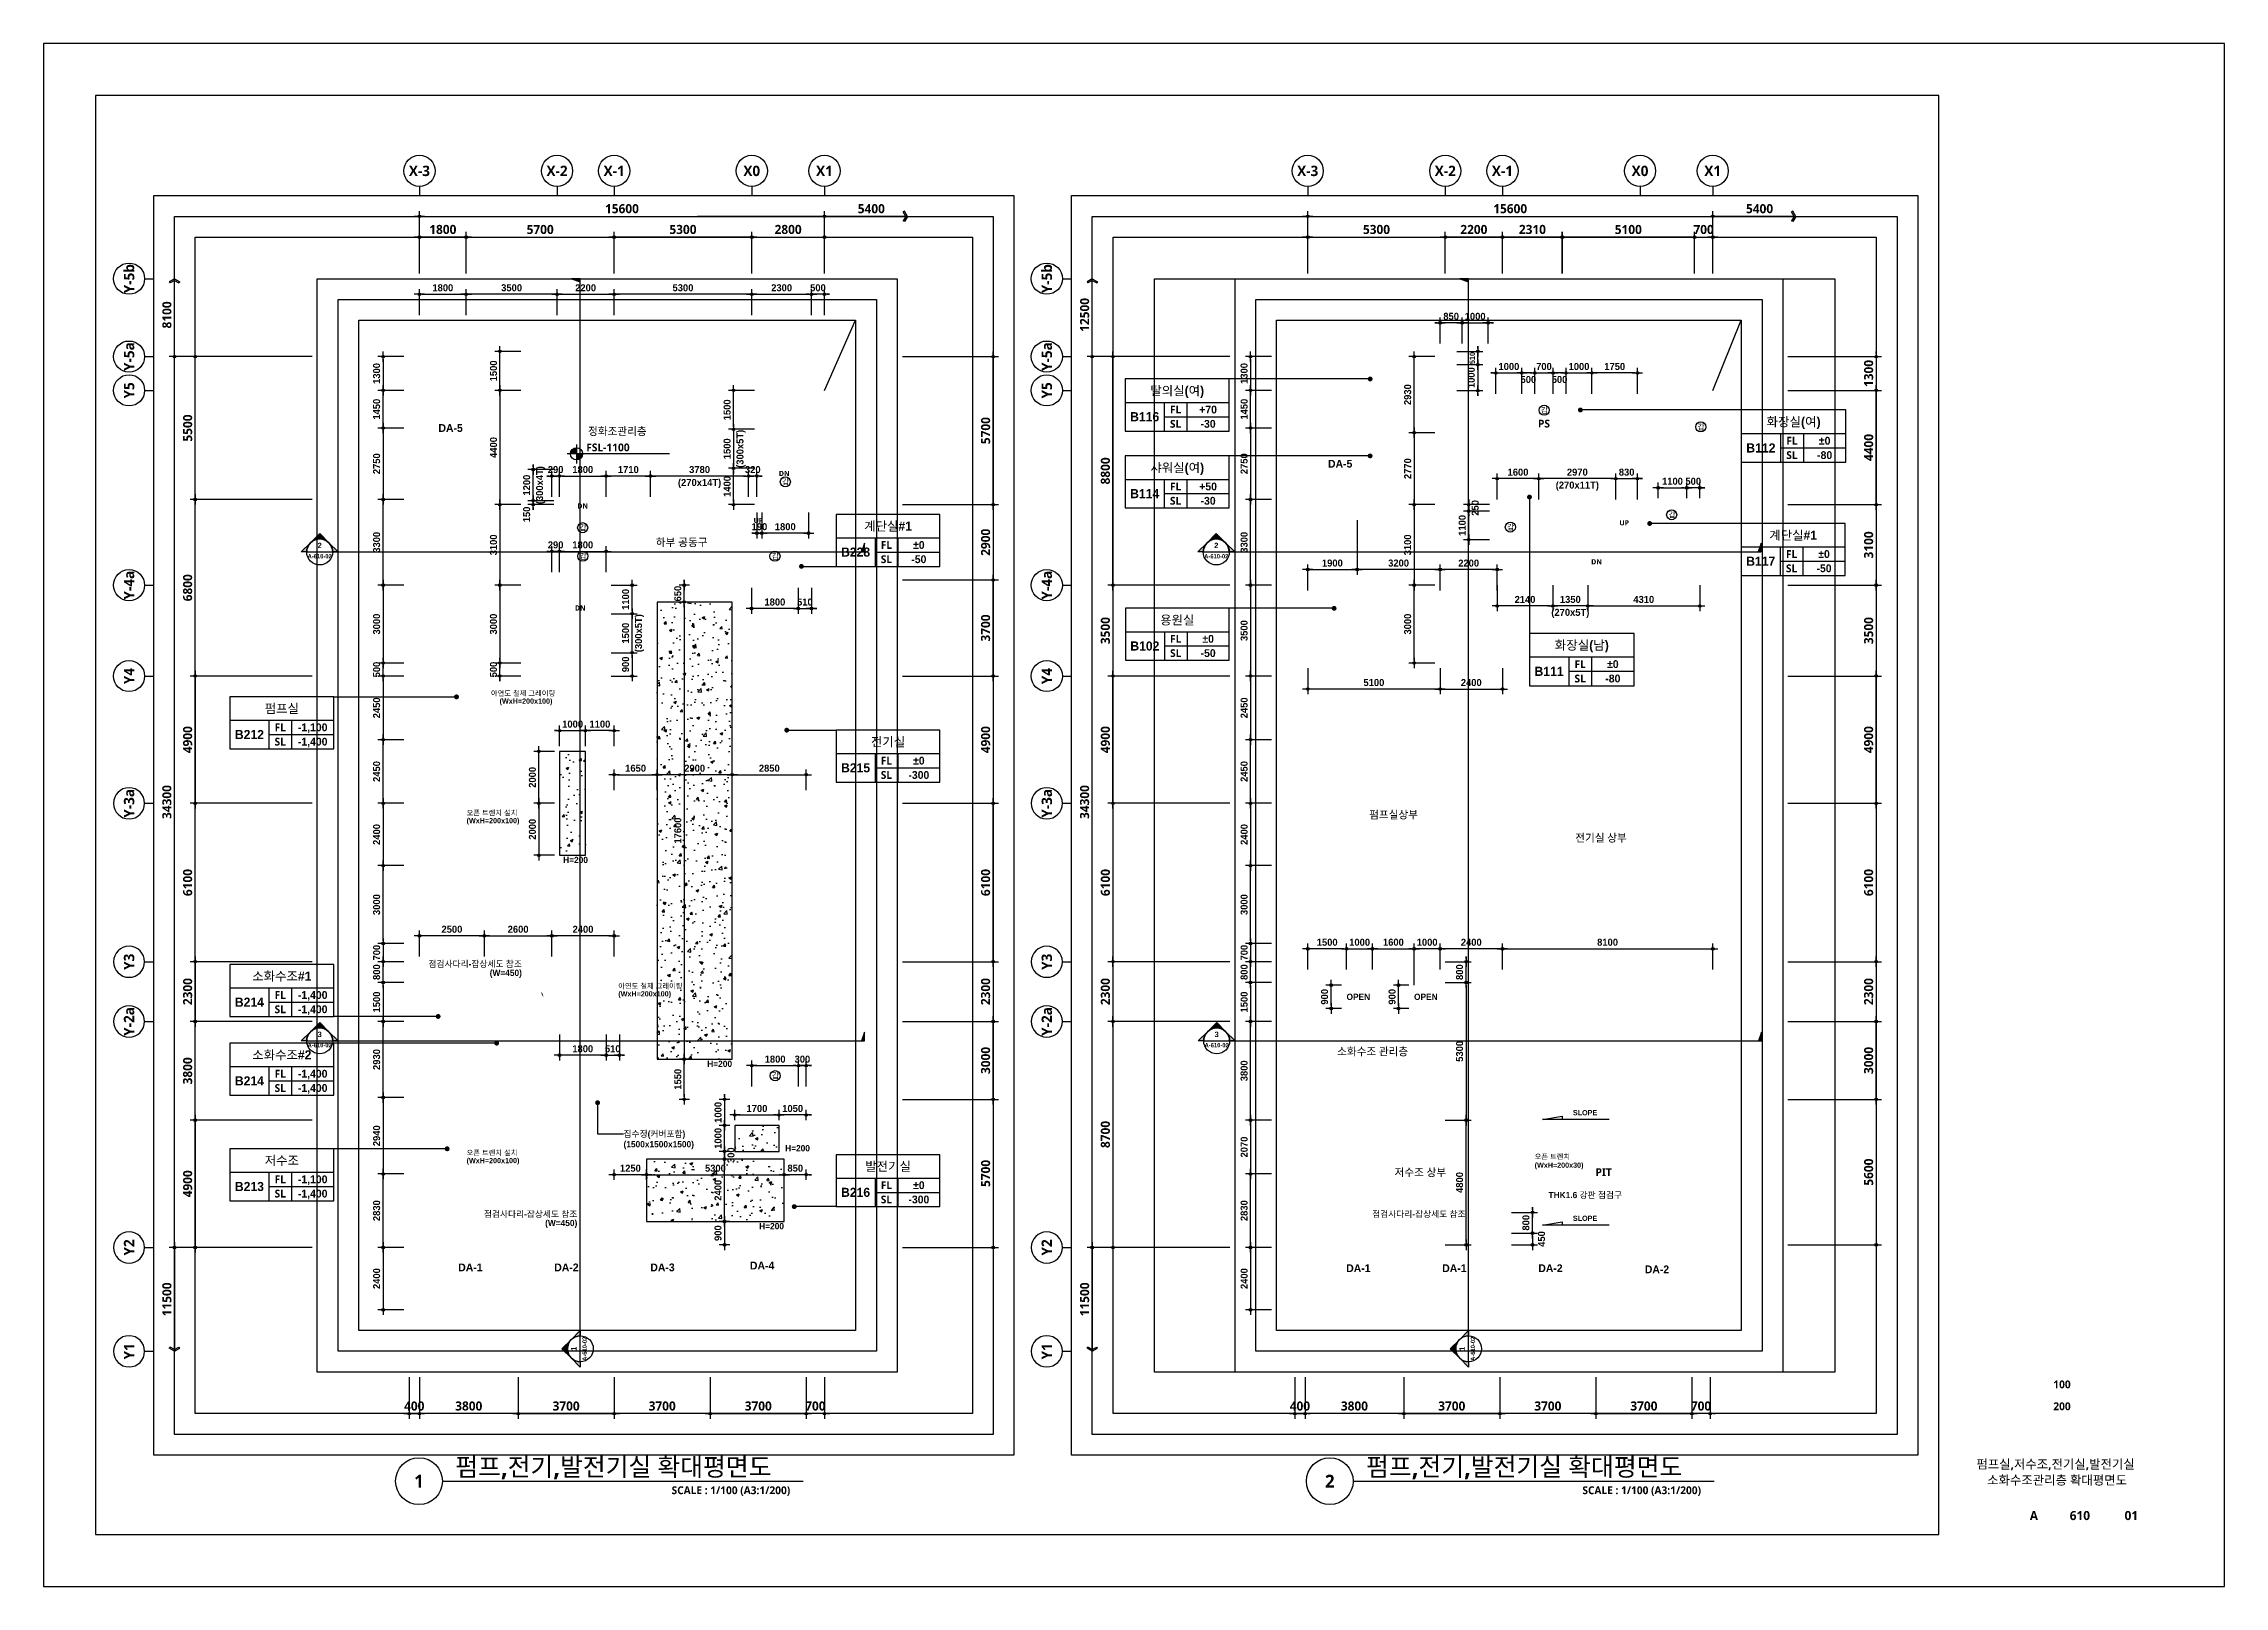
# Model space of a CAD drawing. Header units: millimetres. Extents: x 0 to 168000, y 0 to 59400.
# Drawn here: x 0 to 84000, y 0 to 59400 of the extents above; entities that cross this region are included whole.
import ezdxf
from ezdxf.enums import TextEntityAlignment as Align

# ---------------------------------------------------------------- set-up
doc = ezdxf.new("R2010")
doc.units = ezdxf.units.MM
doc.header["$LTSCALE"] = 100
doc.linetypes.add('CEN', pattern=[62, 60, -1, 0, -1])
doc.layers.get('Defpoints').update_dxf_attribs({"color": 153})
for name, color, linetype in [('A-ANNO-DIM', 4, 'Continuous'), ('A-ANNO-GRA1', 7, 'Continuous'), ('A-ANNO-LEAD', 4, 'Continuous'), ('A-ANNO-PONT', 7, 'Continuous'), ('A-ANNO-SYMB', 7, 'Continuous'), ('A-ANNO-TEXT1', 7, 'Continuous'), ('A-ANNO-TEXT2', 3, 'Continuous'), ('A-ANNO-TITL', 7, 'Continuous'), ('A-FLOR-INSL', 8, 'Continuous'), ('A-GEN-HAT', 5, 'Continuous'), ('A-ST-AXIS-BUB', 7, 'Continuous'), ('A-ST-AXIS-DIM', 7, 'Continuous'), ('AA-MKXS', 3, 'Continuous'), ('AA-MKXX', 3, 'Continuous'), ('AA-XXXX-TXT1', 2, 'Continuous'), ('Leader', 7, 'Continuous')]:
    doc.layers.add(name, color=color, linetype=linetype)
doc.layers.add('G(그리드1)', color=185, linetype='Continuous', plot=False)
doc.layers.add('G(그리드2)', color=235, linetype='Continuous', plot=False)
doc.styles.add('2020음성 1차', font='나눔고딕Bold.ttf')
doc.styles.add('SAMOO', font='romans.shx', dxfattribs={"bigfont": 'whgtxt.shx'})
doc.styles.add('SH_나눔', font='')
doc.styles.add('SH_대대리576', font='')
doc.styles.add('SH_진천_나눔', font='')
doc.styles.get('SH_나눔').set_extended_font_data('NanumGothic', bold=True)
doc.styles.get('SH_대대리576').set_extended_font_data('NanumGothic', bold=True)
doc.styles.get('SH_진천_나눔').set_extended_font_data('NanumGothic', bold=True)
doc.dimstyles.new('SHP 100', dxfattribs={"dimscale": 100, "dimtxt": 3.5, "dimasz": 1, "dimexe": 2, "dimexo": 2, "dimgap": 1, "dimtad": 1, "dimdec": 0, "dimzin": 0, "dimdsep": 46, "dimtxsty": 'SH_진천_나눔', "dimblk": 'DIMDOT', "dimcen": 0.09, "dimclrd": 256, "dimclre": 256, "dimclrt": 3, "dimadec": 0, "dimazin": 1, "dimtfac": 1, "dimtdec": 0, "dimtix": 1, "dimtmove": 2, "dimatfit": 0, "dimldrblk": 'DIMDOT', "dimfxl": 1, "dimtolj": 1, "dimtzin": 0, "dimlwd": -1, "dimlwe": -1, "dimarcsym": 0})
doc.dimstyles.new('SHP 100내부', dxfattribs={"dimscale": 100, "dimtxt": 2.7, "dimasz": 1, "dimexe": 2, "dimexo": 2, "dimgap": 1, "dimtad": 1, "dimdec": 0, "dimzin": 0, "dimdsep": 46, "dimtxsty": '2020음성 1차', "dimblk": 'DIMDOT', "dimcen": 0.09, "dimclrd": 256, "dimclre": 256, "dimclrt": 3, "dimadec": 0, "dimazin": 1, "dimtfac": 1, "dimtdec": 0, "dimtix": 1, "dimtmove": 2, "dimatfit": 0, "dimldrblk": 'DIMDOT', "dimfxl": 1, "dimtolj": 1, "dimtzin": 0, "dimlwd": -1, "dimlwe": -1, "dimarcsym": 0})
pattern_1 = [(50, (-26588.95, -182755.1), (1075.8903, -94.1282), [112.5, -1237.5]), (355, (-26589, -182755.1), (-208.127, 1128.288), [90, -990]), (100.4514, (-26499.3, -182762.9), (867.764, 1034.1593), [95.6103, -1051.713]), (46.1842, (-26589, -182455.1), (1600.8616, -248.2785), [168.75, -1856.25]), (96.6356, (-26455.5, -182475.8), (1401.994, 1461.177), [143.415, -1577.57]), (351.1842, (-26589, -182455.1), (1401.993, 1461.178), [135, -1485]), (21, (-26438.95, -182530.1), (895.3606, -603.9283), [112.5, -1237.5]), (326, (-26439, -182530.1), (364.973, 1087.725), [90, -990]), (71.4514, (-26364.3, -182580.4), (1260.334, 483.7957), [95.6103, -1051.713]), (37.5, (-26588.95, -182755.1), (18.2398, 499.3408), [0, -978, 0, -1005, 0, -993.75]), (7.5, (-26588.95, -182755.1), (394.6043, 591.6176), [0, -573, 0, -955.5, 0, -378.75]), (327.5, (-26923.45, -182755.1), (800.73365, -33.8323), [0, -375, 0, -1170, 0, -1552.5]), (317.5, (-27073.45, -182755.1), (874.7793, 150.1575), [0, -487.5, 0, -777, 0, -1102.5])]

msp = doc.modelspace()

# ---------------------------------------------------------------- texts
at = {"layer": 'A-ANNO-TEXT1'}
for s, height, style, p in [('X-3', 400, 'SH_진천_나눔', (14476.9, 54500)), ('X-2', 400, 'SH_진천_나눔', (19776.9, 54500)), ('X-1', 400, 'SH_진천_나눔', (21976.9, 54500)), ('X0', 400, 'SH_진천_나눔', (27276.9, 54500)), ('X1', 400, 'SH_진천_나눔', (30076.9, 54500)), ('X-3', 400, 'SH_진천_나눔', (48691.3, 54500)), ('X-2', 400, 'SH_진천_나눔', (53991.3, 54500)), ('X-1', 400, 'SH_진천_나눔', (56191.3, 54500)), ('X0', 400, 'SH_진천_나눔', (61491.3, 54500)), ('X1', 400, 'SH_진천_나눔', (64291.3, 54500)), ('DA-5', 300, '2020음성 1차', (15676.9, 44600)), ('DN', 200, 'SH_진천_나눔', (28526.9, 42850)), ('DA-5', 300, '2020음성 1차', (49941.3, 43225)), ('DN', 200, 'SH_진천_나눔', (20763.3, 41600)), ('하부 공동구', 300, '2020음성 1차', (24576.9, 40200)), ('UP', 200, 'SH_진천_나눔', (27530.7, 41039.5)), ('UP', 200, 'SH_진천_나눔', (60881.3, 40950)), ('DN', 200, 'SH_진천_나눔', (59817.3, 39450)), ('DN', 200, 'SH_진천_나눔', (20671.9, 37670)), ('OPEN', 240, '2020음성 1차', (50641.3, 22700)), ('OPEN', 240, '2020음성 1차', (53241.3, 22700)), ('DA-1', 300, '2020음성 1차', (16438.3, 12281.2)), ('DA-2', 300, '2020음성 1차', (20138.3, 12281.2)), ('DA-3', 300, '2020음성 1차', (23838.3, 12281.2)), ('DA-4', 300, '2020음성 1차', (27675.1, 12351.8)), ('DA-1', 300, '2020음성 1차', (50641.3, 12250)), ('DA-1', 300, '2020음성 1차', (54341.3, 12250)), ('DA-2', 300, '2020음성 1차', (58041.3, 12250)), ('DA-2', 300, '2020음성 1차', (62143.6, 12205.7))]:
    msp.add_text(s, height=height, dxfattribs=dict(at, style=style)).set_placement(p, align=Align.MIDDLE_CENTER)
at = {"layer": 'A-ANNO-TEXT1', "style": 'SH_진천_나눔'}
for s, p in [('Y-5b', (3291, 50350)), ('Y-5b', (38641.3, 50350)), ('Y-5a', (3291, 47350)), ('Y-5a', (38641.3, 47350)), ('Y5', (3291, 46050)), ('Y5', (38641.3, 46050)), ('Y-4a', (3291, 38550)), ('Y-4a', (38641.3, 38550)), ('Y4', (3291, 35050)), ('Y4', (38641.3, 35050)), ('Y-3a', (3291, 30150)), ('Y-3a', (38641.3, 30150)), ('Y3', (3291, 24050)), ('Y3', (38641.3, 24050)), ('Y-2a', (3291, 21750)), ('Y-2a', (38641.3, 21750)), ('Y2', (3291, 13050)), ('Y2', (38641.3, 13050)), ('Y1', (3291, 9050)), ('Y1', (38641.3, 9050))]:
    msp.add_text(s, height=400, rotation=90, dxfattribs=at).set_placement(p, align=Align.MIDDLE_CENTER)
for s, p in [('정화조관리층', (22100, 44484.4)), ('펌프실상부', (51998.7, 29720.7)), ('전기실 상부', (59988.4, 28827.1)), ('소화수조 관리층', (51191.3, 20600)), ('저수조 상부', (53029.4, 15950)), ('PIT', (60091.3, 15950))]:
    msp.add_text(s, height=300, dxfattribs=at).set_placement(p, align=Align.MIDDLE)
at = {"layer": 'A-ANNO-TEXT1', "style": '2020음성 1차'}
for s, height, p in [('아연도 철제 그레이팅', 200, (17231.2, 34385.7)), ('(WxH=200x100)', 200, (17563.6, 34085.7)), ('(WxH=200x100)', 200, (16293.2, 29482.7)), ('오픈 트렌치 설치', 200, (16293.2, 29782.7)), ('(WxH=200x100)', 200, (22135.7, 22814.3)), ('아연도 철제 그레이팅', 200, (22135.7, 23114.3)), ('SLOPE', 200, (58906.3, 18237.9)), ('오픈 트렌치 설치', 200, (16293.2, 16694.1)), ('(1500x1500x1500)', 240, (22338.3, 17024.3)), ('집수정(커버포함)', 240, (22338.3, 17421.3)), ('(WxH=200x100)', 200, (16293.2, 16394.1)), ('(WxH=200x30)', 200, (57433.3, 16216.9)), ('오픈 트렌치', 200, (57433.3, 16543.6)), ('THK1.6 강판 점검구', 240, (57967.1, 15067.5)), ('SLOPE', 200, (58906.3, 14171.5))]:
    msp.add_text(s, height=height, dxfattribs=at).set_placement(p, align=Align.MIDDLE_LEFT)
for s, p in [('H=200', (20967.5, 27970)), ('점검사다리-잡상세도 참조', (18422.4, 23966)), ('(W=450)', (18422.4, 23622.8)), ('H=200', (26517.5, 20120)), ('H=200', (29517.5, 16870)), ('점검사다리-잡상세도 참조', (20557.4, 14334.1)), ('점검사다리-잡상세도 참조', (54771.8, 14334.1)), ('(W=450)', (20557.4, 13990.9)), ('H=200', (28517.5, 13870))]:
    msp.add_text(s, height=240, dxfattribs=at).set_placement(p, align=Align.MIDDLE_RIGHT)
at = {"layer": 'A-ANNO-TEXT2', "style": 'SH_진천_나눔'}
msp.add_text('PS', height=300, dxfattribs=at).set_placement((57791.3, 44770), align=Align.MIDDLE)
at = {"layer": 'A-ANNO-TITL', "style": 'SH_진천_나눔'}
for s, height, p in [('100', 300, (77745.2, 7777.8)), ('200', 300, (77745.2, 6933.4)), ('펌프실,저수조,전기실,발전기실 ', 350, (77556.8, 4697.3)), ('소화수조관리층 확대평면도', 350, (77556.8, 4097.3)), ('A', 350, (76662.5, 2727.1)), ('610', 350, (78433.6, 2727.1)), ('01', 350, (80415.8, 2727.1))]:
    msp.add_text(s, height=height, dxfattribs=at).set_placement(p, align=Align.MIDDLE)
at = {"layer": 'A-ST-AXIS-DIM', "color": 3, "char_height": 350, "attachment_point": 5, "style": 'SH_진천_나눔'}
for insert in [(31881.9, 53041.9), (66096.3, 53041.9)]:
    msp.add_mtext('\\A1;5400', dxfattribs=dict(at, insert=insert))
at = {"layer": 'A-ST-AXIS-DIM', "color": 3, "char_height": 350, "attachment_point": 5, "rotation": 90, "style": 'SH_진천_나눔'}
for s, insert in [('\\A1;12500', (40099.4, 48955)), ('\\A1;8100', (4749.1, 48955)), ('\\A1;11500', (4749.1, 11050)), ('\\A1;11500', (40099.4, 11050))]:
    msp.add_mtext(s, dxfattribs=dict(at, insert=insert))

# ---------------------------------------------------------------- blocks, each defined once
blk = doc.blocks.new('DIMDOT')
at = {"color": 0}
blk.add_line((-2, 0), (2, 0), dxfattribs=at)
for radius in [0.5, 0.25]:
    blk.add_circle((0, 0), radius, dxfattribs=at)
blk = doc.blocks.new('*D6119')
at = {"layer": 'A-ST-AXIS-DIM'}
for p, q in [((14477, 50550), (14477, 52950)), ((30077, 50550), (30077, 52950)), ((14577, 52750), (29977, 52750))]:
    blk.add_line(p, q, dxfattribs=at)
at = {"layer": 'Defpoints', "color": 0}
for p in [(30077, 52750), (14477, 50350), (30077, 50350)]:
    blk.add_point(p, dxfattribs=at)
at = {"layer": 'A-ST-AXIS-DIM', "linetype": 'ByBlock', "xscale": 100, "yscale": 100, "zscale": 100, "rotation": 180}
blk.add_blockref('DIMDOT', (14477, 52750), dxfattribs=at)
at = {"layer": 'A-ST-AXIS-DIM', "linetype": 'ByBlock', "xscale": 100, "yscale": 100, "zscale": 100}
blk.add_blockref('DIMDOT', (30077, 52750), dxfattribs=at)
at = {"layer": 'A-ST-AXIS-DIM', "color": 3, "insert": (22277, 53043), "char_height": 350, "attachment_point": 5, "style": 'SH_진천_나눔'}
blk.add_mtext('\\A1;15600', dxfattribs=at)
blk = doc.blocks.new('arrow1')
at = {"color": 0}
for p, q in [((0, 0), (0.29, 0.5)), ((0, 0), (0.29, -0.5)), ((0.16, 0), (0.41, 0.43)), ((0.16, 0), (0.41, -0.43)), ((0.29, 0.5), (0.41, 0.43)), ((0.29, -0.5), (0.41, -0.43))]:
    blk.add_line(p, q, dxfattribs=at)
blk = doc.blocks.new('*D6120')
at = {"layer": 'A-ST-AXIS-DIM'}
for p, q in [((27277, 50550), (27277, 52150)), ((30077, 50550), (30077, 52150)), ((27377, 51950), (29977, 51950))]:
    blk.add_line(p, q, dxfattribs=at)
at = {"layer": 'Defpoints', "color": 0}
for p in [(30077, 51950), (27277, 50350), (30077, 50350)]:
    blk.add_point(p, dxfattribs=at)
at = {"layer": 'A-ST-AXIS-DIM', "linetype": 'ByBlock', "xscale": 100, "yscale": 100, "zscale": 100, "rotation": 180}
blk.add_blockref('DIMDOT', (27277, 51950), dxfattribs=at)
at = {"layer": 'A-ST-AXIS-DIM', "linetype": 'ByBlock', "xscale": 100, "yscale": 100, "zscale": 100}
blk.add_blockref('DIMDOT', (30077, 51950), dxfattribs=at)
at = {"layer": 'A-ST-AXIS-DIM', "color": 3, "insert": (28677, 52243), "char_height": 350, "attachment_point": 5, "style": 'SH_진천_나눔'}
blk.add_mtext('\\A1;2800', dxfattribs=at)
blk = doc.blocks.new('*D6121')
at = {"layer": 'A-ST-AXIS-DIM'}
for p, q in [((14477, 50550), (14477, 52150)), ((16277, 50550), (16277, 52150)), ((16177, 51950), (14577, 51950))]:
    blk.add_line(p, q, dxfattribs=at)
at = {"layer": 'Defpoints', "color": 0}
for p in [(14477, 51950), (14477, 50350), (16277, 50350)]:
    blk.add_point(p, dxfattribs=at)
at = {"layer": 'A-ST-AXIS-DIM', "linetype": 'ByBlock', "xscale": 100, "yscale": 100, "zscale": 100, "rotation": 180}
blk.add_blockref('DIMDOT', (14477, 51950), dxfattribs=at)
at = {"layer": 'A-ST-AXIS-DIM', "linetype": 'ByBlock', "xscale": 100, "yscale": 100, "zscale": 100}
blk.add_blockref('DIMDOT', (16277, 51950), dxfattribs=at)
at = {"layer": 'A-ST-AXIS-DIM', "color": 3, "insert": (15377, 52243), "char_height": 350, "attachment_point": 5, "style": 'SH_진천_나눔'}
blk.add_mtext('\\A1;1800', dxfattribs=at)
blk = doc.blocks.new('*D6122')
at = {"layer": 'A-ST-AXIS-DIM'}
for p, q in [((21977, 50550), (21977, 52150)), ((27277, 50550), (27277, 52150)), ((27177, 51950), (22077, 51950))]:
    blk.add_line(p, q, dxfattribs=at)
at = {"layer": 'Defpoints', "color": 0}
for p in [(21977, 51950), (21977, 50350), (27277, 50350)]:
    blk.add_point(p, dxfattribs=at)
at = {"layer": 'A-ST-AXIS-DIM', "linetype": 'ByBlock', "xscale": 100, "yscale": 100, "zscale": 100, "rotation": 180}
blk.add_blockref('DIMDOT', (21977, 51950), dxfattribs=at)
at = {"layer": 'A-ST-AXIS-DIM', "linetype": 'ByBlock', "xscale": 100, "yscale": 100, "zscale": 100}
blk.add_blockref('DIMDOT', (27277, 51950), dxfattribs=at)
at = {"layer": 'A-ST-AXIS-DIM', "color": 3, "insert": (24627, 52243), "char_height": 350, "attachment_point": 5, "style": 'SH_진천_나눔'}
blk.add_mtext('\\A1;5300', dxfattribs=at)
blk = doc.blocks.new('*D6124')
at = {"layer": 'A-ST-AXIS-DIM'}
for p, q in [((48691, 50550), (48691, 52950)), ((64291, 50550), (64291, 52950)), ((48791, 52750), (64191, 52750))]:
    blk.add_line(p, q, dxfattribs=at)
at = {"layer": 'Defpoints', "color": 0}
for p in [(64291, 52750), (48691, 50350), (64291, 50350)]:
    blk.add_point(p, dxfattribs=at)
at = {"layer": 'A-ST-AXIS-DIM', "linetype": 'ByBlock', "xscale": 100, "yscale": 100, "zscale": 100, "rotation": 180}
blk.add_blockref('DIMDOT', (48691, 52750), dxfattribs=at)
at = {"layer": 'A-ST-AXIS-DIM', "linetype": 'ByBlock', "xscale": 100, "yscale": 100, "zscale": 100}
blk.add_blockref('DIMDOT', (64291, 52750), dxfattribs=at)
at = {"layer": 'A-ST-AXIS-DIM', "color": 3, "insert": (56491, 53043), "char_height": 350, "attachment_point": 5, "style": 'SH_진천_나눔'}
blk.add_mtext('\\A1;15600', dxfattribs=at)
blk = doc.blocks.new('*D6125')
at = {"layer": 'A-ST-AXIS-DIM'}
for p, q in [((63591, 50550), (63591, 52150)), ((64291, 50550), (64291, 52150)), ((63491, 51950), (63391, 51950)), ((63591, 51950), (64291, 51950)), ((64391, 51950), (64491, 51950))]:
    blk.add_line(p, q, dxfattribs=at)
at = {"layer": 'Defpoints', "color": 0}
for p in [(64291, 51950), (63591, 50350), (64291, 50350)]:
    blk.add_point(p, dxfattribs=at)
at = {"layer": 'A-ST-AXIS-DIM', "linetype": 'ByBlock', "xscale": 100, "yscale": 100, "zscale": 100}
blk.add_blockref('DIMDOT', (63591, 51950), dxfattribs=at)
at = {"layer": 'A-ST-AXIS-DIM', "linetype": 'ByBlock', "xscale": 100, "yscale": 100, "zscale": 100, "rotation": 180}
blk.add_blockref('DIMDOT', (64291, 51950), dxfattribs=at)
at = {"layer": 'A-ST-AXIS-DIM', "color": 3, "insert": (63941, 52242), "char_height": 350, "attachment_point": 5, "style": 'SH_진천_나눔'}
blk.add_mtext('\\A1;700', dxfattribs=at)
blk = doc.blocks.new('*D6126')
at = {"layer": 'A-ST-AXIS-DIM'}
for p, q in [((53991, 50550), (53991, 52150)), ((56191, 50550), (56191, 52150)), ((56091, 51950), (54091, 51950))]:
    blk.add_line(p, q, dxfattribs=at)
at = {"layer": 'Defpoints', "color": 0}
for p in [(53991, 51950), (53991, 50350), (56191, 50350)]:
    blk.add_point(p, dxfattribs=at)
at = {"layer": 'A-ST-AXIS-DIM', "linetype": 'ByBlock', "xscale": 100, "yscale": 100, "zscale": 100, "rotation": 180}
blk.add_blockref('DIMDOT', (53991, 51950), dxfattribs=at)
at = {"layer": 'A-ST-AXIS-DIM', "linetype": 'ByBlock', "xscale": 100, "yscale": 100, "zscale": 100}
blk.add_blockref('DIMDOT', (56191, 51950), dxfattribs=at)
at = {"layer": 'A-ST-AXIS-DIM', "color": 3, "insert": (55091, 52242), "char_height": 350, "attachment_point": 5, "style": 'SH_진천_나눔'}
blk.add_mtext('\\A1;2200', dxfattribs=at)
blk = doc.blocks.new('*D6127')
at = {"layer": 'A-ST-AXIS-DIM'}
for p, q in [((56191, 50550), (56191, 52150)), ((58501, 50550), (58501, 52150)), ((58401, 51950), (56291, 51950))]:
    blk.add_line(p, q, dxfattribs=at)
at = {"layer": 'Defpoints', "color": 0}
for p in [(56191, 51950), (56191, 50350), (58501, 50350)]:
    blk.add_point(p, dxfattribs=at)
at = {"layer": 'A-ST-AXIS-DIM', "linetype": 'ByBlock', "xscale": 100, "yscale": 100, "zscale": 100, "rotation": 180}
blk.add_blockref('DIMDOT', (56191, 51950), dxfattribs=at)
at = {"layer": 'A-ST-AXIS-DIM', "linetype": 'ByBlock', "xscale": 100, "yscale": 100, "zscale": 100}
blk.add_blockref('DIMDOT', (58501, 51950), dxfattribs=at)
at = {"layer": 'A-ST-AXIS-DIM', "color": 3, "insert": (57346, 52243), "char_height": 350, "attachment_point": 5, "style": 'SH_진천_나눔'}
blk.add_mtext('\\A1;2310', dxfattribs=at)
blk = doc.blocks.new('*D6129')
at = {"layer": 'A-ST-AXIS-DIM'}
for p, q in [((10341, 47350), (4841, 47350)), ((5041, 13150), (5041, 47250)), ((10341, 13050), (4841, 13050))]:
    blk.add_line(p, q, dxfattribs=at)
at = {"layer": 'Defpoints', "color": 0}
for p in [(5041, 47350), (10541, 47350), (10541, 13050)]:
    blk.add_point(p, dxfattribs=at)
at = {"layer": 'A-ST-AXIS-DIM', "linetype": 'ByBlock', "xscale": 100, "yscale": 100, "zscale": 100}
for p, rotation in [((5041, 47350), 90), ((5041, 13050), 270)]:
    blk.add_blockref('DIMDOT', p, dxfattribs=dict(at, rotation=rotation))
at = {"layer": 'A-ST-AXIS-DIM', "color": 3, "insert": (4748, 30200), "char_height": 350, "attachment_point": 5, "rotation": 90, "style": 'SH_진천_나눔'}
blk.add_mtext('\\A1;34300', dxfattribs=at)
blk = doc.blocks.new('A-ST-AXIS-BUB-1')
at = {"layer": 'A-ST-AXIS-BUB'}
blk.add_line((0, 350), (0, 0), dxfattribs=at)
blk.add_circle((0, 950), 600, dxfattribs=at)
blk = doc.blocks.new('*D6130')
at = {"layer": 'A-ST-AXIS-DIM'}
for p, q in [((10341, 35050), (5641, 35050)), ((5841, 34950), (5841, 30250)), ((10341, 30150), (5641, 30150))]:
    blk.add_line(p, q, dxfattribs=at)
at = {"layer": 'Defpoints', "color": 0}
for p in [(10541, 35050), (5841, 30150), (10541, 30150)]:
    blk.add_point(p, dxfattribs=at)
at = {"layer": 'A-ST-AXIS-DIM', "linetype": 'ByBlock', "xscale": 100, "yscale": 100, "zscale": 100}
for p, rotation in [((5841, 35050), 90), ((5841, 30150), 270)]:
    blk.add_blockref('DIMDOT', p, dxfattribs=dict(at, rotation=rotation))
at = {"layer": 'A-ST-AXIS-DIM', "color": 3, "insert": (5548, 32600), "char_height": 350, "attachment_point": 5, "rotation": 90, "style": 'SH_진천_나눔'}
blk.add_mtext('\\A1;4900', dxfattribs=at)
blk = doc.blocks.new('*D6131')
at = {"layer": 'A-ST-AXIS-DIM'}
for p, q in [((10341, 47350), (5641, 47350)), ((5841, 41950), (5841, 47250)), ((10341, 41850), (5641, 41850))]:
    blk.add_line(p, q, dxfattribs=at)
at = {"layer": 'Defpoints', "color": 0}
for p in [(5841, 47350), (10541, 47350), (10541, 41850)]:
    blk.add_point(p, dxfattribs=at)
at = {"layer": 'A-ST-AXIS-DIM', "linetype": 'ByBlock', "xscale": 100, "yscale": 100, "zscale": 100}
for p, rotation in [((5841, 47350), 90), ((5841, 41850), 270)]:
    blk.add_blockref('DIMDOT', p, dxfattribs=dict(at, rotation=rotation))
at = {"layer": 'A-ST-AXIS-DIM', "color": 3, "insert": (5549, 44600), "char_height": 350, "attachment_point": 5, "rotation": 90, "style": 'SH_진천_나눔'}
blk.add_mtext('\\A1;5500', dxfattribs=at)
blk = doc.blocks.new('*D6132')
at = {"layer": 'A-ST-AXIS-DIM'}
for p, q in [((45691, 47350), (40191, 47350)), ((40391, 13150), (40391, 47250)), ((45691, 13050), (40191, 13050))]:
    blk.add_line(p, q, dxfattribs=at)
at = {"layer": 'Defpoints', "color": 0}
for p in [(40391, 47350), (45891, 47350), (45891, 13050)]:
    blk.add_point(p, dxfattribs=at)
at = {"layer": 'A-ST-AXIS-DIM', "linetype": 'ByBlock', "xscale": 100, "yscale": 100, "zscale": 100}
for p, rotation in [((40391, 47350), 90), ((40391, 13050), 270)]:
    blk.add_blockref('DIMDOT', p, dxfattribs=dict(at, rotation=rotation))
at = {"layer": 'A-ST-AXIS-DIM', "color": 3, "insert": (40098, 30200), "char_height": 350, "attachment_point": 5, "rotation": 90, "style": 'SH_진천_나눔'}
blk.add_mtext('\\A1;34300', dxfattribs=at)
blk = doc.blocks.new('*D6133')
at = {"layer": 'A-ST-AXIS-DIM'}
for p, q in [((45691, 38550), (40991, 38550)), ((41191, 38450), (41191, 35150)), ((45691, 35050), (40991, 35050))]:
    blk.add_line(p, q, dxfattribs=at)
at = {"layer": 'Defpoints', "color": 0}
for p in [(45891, 38550), (41191, 35050), (45891, 35050)]:
    blk.add_point(p, dxfattribs=at)
at = {"layer": 'A-ST-AXIS-DIM', "linetype": 'ByBlock', "xscale": 100, "yscale": 100, "zscale": 100}
for p, rotation in [((41191, 38550), 90), ((41191, 35050), 270)]:
    blk.add_blockref('DIMDOT', p, dxfattribs=dict(at, rotation=rotation))
at = {"layer": 'A-ST-AXIS-DIM', "color": 3, "insert": (40898, 36800), "char_height": 350, "attachment_point": 5, "rotation": 90, "style": 'SH_진천_나눔'}
blk.add_mtext('\\A1;3500', dxfattribs=at)
blk = doc.blocks.new('*D6135')
at = {"layer": 'A-ST-AXIS-DIM'}
for p, q in [((16277, 50550), (16277, 52150)), ((21977, 50550), (21977, 52150)), ((16377, 51950), (21877, 51950))]:
    blk.add_line(p, q, dxfattribs=at)
at = {"layer": 'Defpoints', "color": 0}
for p in [(21977, 51950), (16277, 50350), (21977, 50350)]:
    blk.add_point(p, dxfattribs=at)
at = {"layer": 'A-ST-AXIS-DIM', "linetype": 'ByBlock', "xscale": 100, "yscale": 100, "zscale": 100, "rotation": 180}
blk.add_blockref('DIMDOT', (16277, 51950), dxfattribs=at)
at = {"layer": 'A-ST-AXIS-DIM', "linetype": 'ByBlock', "xscale": 100, "yscale": 100, "zscale": 100}
blk.add_blockref('DIMDOT', (21977, 51950), dxfattribs=at)
at = {"layer": 'A-ST-AXIS-DIM', "color": 3, "insert": (19127, 52242), "char_height": 350, "attachment_point": 5, "style": 'SH_진천_나눔'}
blk.add_mtext('\\A1;5700', dxfattribs=at)
blk = doc.blocks.new('*D6137')
at = {"layer": 'A-ST-AXIS-DIM'}
for p, q in [((10341, 41850), (5641, 41850)), ((5841, 35150), (5841, 41750)), ((10341, 35050), (5641, 35050))]:
    blk.add_line(p, q, dxfattribs=at)
at = {"layer": 'Defpoints', "color": 0}
for p in [(5841, 41850), (10541, 41850), (10541, 35050)]:
    blk.add_point(p, dxfattribs=at)
at = {"layer": 'A-ST-AXIS-DIM', "linetype": 'ByBlock', "xscale": 100, "yscale": 100, "zscale": 100}
for p, rotation in [((5841, 41850), 90), ((5841, 35050), 270)]:
    blk.add_blockref('DIMDOT', p, dxfattribs=dict(at, rotation=rotation))
at = {"layer": 'A-ST-AXIS-DIM', "color": 3, "insert": (5548, 38450), "char_height": 350, "attachment_point": 5, "rotation": 90, "style": 'SH_진천_나눔'}
blk.add_mtext('\\A1;6800', dxfattribs=at)
blk = doc.blocks.new('*D6138')
at = {"layer": 'A-ST-AXIS-DIM'}
for p, q in [((10341, 30150), (5641, 30150)), ((5841, 24150), (5841, 30050)), ((10341, 24050), (5641, 24050))]:
    blk.add_line(p, q, dxfattribs=at)
at = {"layer": 'Defpoints', "color": 0}
for p in [(5841, 30150), (10541, 30150), (10541, 24050)]:
    blk.add_point(p, dxfattribs=at)
at = {"layer": 'A-ST-AXIS-DIM', "linetype": 'ByBlock', "xscale": 100, "yscale": 100, "zscale": 100}
for p, rotation in [((5841, 30150), 90), ((5841, 24050), 270)]:
    blk.add_blockref('DIMDOT', p, dxfattribs=dict(at, rotation=rotation))
at = {"layer": 'A-ST-AXIS-DIM', "color": 3, "insert": (5548, 27100), "char_height": 350, "attachment_point": 5, "rotation": 90, "style": 'SH_진천_나눔'}
blk.add_mtext('\\A1;6100', dxfattribs=at)
blk = doc.blocks.new('*D6139')
at = {"layer": 'A-ST-AXIS-DIM'}
for p, q in [((10341, 24050), (5641, 24050)), ((5841, 23950), (5841, 21850)), ((10341, 21750), (5641, 21750))]:
    blk.add_line(p, q, dxfattribs=at)
at = {"layer": 'Defpoints', "color": 0}
for p in [(10541, 24050), (5841, 21750), (10541, 21750)]:
    blk.add_point(p, dxfattribs=at)
at = {"layer": 'A-ST-AXIS-DIM', "linetype": 'ByBlock', "xscale": 100, "yscale": 100, "zscale": 100}
for p, rotation in [((5841, 24050), 90), ((5841, 21750), 270)]:
    blk.add_blockref('DIMDOT', p, dxfattribs=dict(at, rotation=rotation))
at = {"layer": 'A-ST-AXIS-DIM', "color": 3, "insert": (5548, 22900), "char_height": 350, "attachment_point": 5, "rotation": 90, "style": 'SH_진천_나눔'}
blk.add_mtext('\\A1;2300', dxfattribs=at)
blk = doc.blocks.new('*D6140')
at = {"layer": 'A-ST-AXIS-DIM'}
for p, q in [((10341, 21750), (5641, 21750)), ((5841, 18050), (5841, 21650)), ((10341, 17950), (5641, 17950))]:
    blk.add_line(p, q, dxfattribs=at)
at = {"layer": 'Defpoints', "color": 0}
for p in [(5841, 21750), (10541, 21750), (10541, 17950)]:
    blk.add_point(p, dxfattribs=at)
at = {"layer": 'A-ST-AXIS-DIM', "linetype": 'ByBlock', "xscale": 100, "yscale": 100, "zscale": 100}
for p, rotation in [((5841, 21750), 90), ((5841, 17950), 270)]:
    blk.add_blockref('DIMDOT', p, dxfattribs=dict(at, rotation=rotation))
at = {"layer": 'A-ST-AXIS-DIM', "color": 3, "insert": (5548, 19850), "char_height": 350, "attachment_point": 5, "rotation": 90, "style": 'SH_진천_나눔'}
blk.add_mtext('\\A1;3800', dxfattribs=at)
blk = doc.blocks.new('*D6141')
at = {"layer": 'A-ST-AXIS-DIM'}
for p, q in [((10341, 17950), (5641, 17950)), ((5841, 17850), (5841, 13150)), ((10341, 13050), (5641, 13050))]:
    blk.add_line(p, q, dxfattribs=at)
at = {"layer": 'Defpoints', "color": 0}
for p in [(10541, 17950), (5841, 13050), (10541, 13050)]:
    blk.add_point(p, dxfattribs=at)
at = {"layer": 'A-ST-AXIS-DIM', "linetype": 'ByBlock', "xscale": 100, "yscale": 100, "zscale": 100}
for p, rotation in [((5841, 17950), 90), ((5841, 13050), 270)]:
    blk.add_blockref('DIMDOT', p, dxfattribs=dict(at, rotation=rotation))
at = {"layer": 'A-ST-AXIS-DIM', "color": 3, "insert": (5548, 15500), "char_height": 350, "attachment_point": 5, "rotation": 90, "style": 'SH_진천_나눔'}
blk.add_mtext('\\A1;4900', dxfattribs=at)
blk = doc.blocks.new('*D6142')
at = {"layer": 'A-ST-AXIS-DIM'}
for p, q in [((58491, 50550), (58491, 52150)), ((63591, 50550), (63591, 52150)), ((63491, 51950), (58591, 51950))]:
    blk.add_line(p, q, dxfattribs=at)
at = {"layer": 'Defpoints', "color": 0}
for p in [(58491, 51950), (58491, 50350), (63591, 50350)]:
    blk.add_point(p, dxfattribs=at)
at = {"layer": 'A-ST-AXIS-DIM', "linetype": 'ByBlock', "xscale": 100, "yscale": 100, "zscale": 100, "rotation": 180}
blk.add_blockref('DIMDOT', (58491, 51950), dxfattribs=at)
at = {"layer": 'A-ST-AXIS-DIM', "linetype": 'ByBlock', "xscale": 100, "yscale": 100, "zscale": 100}
blk.add_blockref('DIMDOT', (63591, 51950), dxfattribs=at)
at = {"layer": 'A-ST-AXIS-DIM', "color": 3, "insert": (61041, 52242), "char_height": 350, "attachment_point": 5, "style": 'SH_진천_나눔'}
blk.add_mtext('\\A1;5100', dxfattribs=at)
blk = doc.blocks.new('*D6143')
at = {"layer": 'A-ST-AXIS-DIM'}
for p, q in [((48691, 50550), (48691, 52150)), ((53991, 50550), (53991, 52150)), ((48791, 51950), (53891, 51950))]:
    blk.add_line(p, q, dxfattribs=at)
at = {"layer": 'Defpoints', "color": 0}
for p in [(53991, 51950), (48691, 50350), (53991, 50350)]:
    blk.add_point(p, dxfattribs=at)
at = {"layer": 'A-ST-AXIS-DIM', "linetype": 'ByBlock', "xscale": 100, "yscale": 100, "zscale": 100, "rotation": 180}
blk.add_blockref('DIMDOT', (48691, 51950), dxfattribs=at)
at = {"layer": 'A-ST-AXIS-DIM', "linetype": 'ByBlock', "xscale": 100, "yscale": 100, "zscale": 100}
blk.add_blockref('DIMDOT', (53991, 51950), dxfattribs=at)
at = {"layer": 'A-ST-AXIS-DIM', "color": 3, "insert": (51341, 52243), "char_height": 350, "attachment_point": 5, "style": 'SH_진천_나눔'}
blk.add_mtext('\\A1;5300', dxfattribs=at)
blk = doc.blocks.new('*D6145')
at = {"layer": 'A-ST-AXIS-DIM'}
for p, q in [((45691, 47350), (40991, 47350)), ((41191, 38650), (41191, 47250)), ((45691, 38550), (40991, 38550))]:
    blk.add_line(p, q, dxfattribs=at)
at = {"layer": 'Defpoints', "color": 0}
for p in [(41191, 47350), (45891, 47350), (45891, 38550)]:
    blk.add_point(p, dxfattribs=at)
at = {"layer": 'A-ST-AXIS-DIM', "linetype": 'ByBlock', "xscale": 100, "yscale": 100, "zscale": 100}
for p, rotation in [((41191, 47350), 90), ((41191, 38550), 270)]:
    blk.add_blockref('DIMDOT', p, dxfattribs=dict(at, rotation=rotation))
at = {"layer": 'A-ST-AXIS-DIM', "color": 3, "insert": (40898, 42950), "char_height": 350, "attachment_point": 5, "rotation": 90, "style": 'SH_진천_나눔'}
blk.add_mtext('\\A1;8800', dxfattribs=at)
blk = doc.blocks.new('*D6147')
at = {"layer": 'A-ST-AXIS-DIM'}
for p, q in [((45691, 35050), (40991, 35050)), ((41191, 30250), (41191, 34950)), ((45691, 30150), (40991, 30150))]:
    blk.add_line(p, q, dxfattribs=at)
at = {"layer": 'Defpoints', "color": 0}
for p in [(41191, 35050), (45891, 35050), (45891, 30150)]:
    blk.add_point(p, dxfattribs=at)
at = {"layer": 'A-ST-AXIS-DIM', "linetype": 'ByBlock', "xscale": 100, "yscale": 100, "zscale": 100}
for p, rotation in [((41191, 35050), 90), ((41191, 30150), 270)]:
    blk.add_blockref('DIMDOT', p, dxfattribs=dict(at, rotation=rotation))
at = {"layer": 'A-ST-AXIS-DIM', "color": 3, "insert": (40898, 32600), "char_height": 350, "attachment_point": 5, "rotation": 90, "style": 'SH_진천_나눔'}
blk.add_mtext('\\A1;4900', dxfattribs=at)
blk = doc.blocks.new('*D6148')
at = {"layer": 'A-ST-AXIS-DIM'}
for p, q in [((45691, 30150), (40991, 30150)), ((41191, 30050), (41191, 24150)), ((45691, 24050), (40991, 24050))]:
    blk.add_line(p, q, dxfattribs=at)
at = {"layer": 'Defpoints', "color": 0}
for p in [(45891, 30150), (41191, 24050), (45891, 24050)]:
    blk.add_point(p, dxfattribs=at)
at = {"layer": 'A-ST-AXIS-DIM', "linetype": 'ByBlock', "xscale": 100, "yscale": 100, "zscale": 100}
for p, rotation in [((41191, 30150), 90), ((41191, 24050), 270)]:
    blk.add_blockref('DIMDOT', p, dxfattribs=dict(at, rotation=rotation))
at = {"layer": 'A-ST-AXIS-DIM', "color": 3, "insert": (40898, 27100), "char_height": 350, "attachment_point": 5, "rotation": 90, "style": 'SH_진천_나눔'}
blk.add_mtext('\\A1;6100', dxfattribs=at)
blk = doc.blocks.new('*D6150')
at = {"layer": 'A-ST-AXIS-DIM'}
for p, q in [((45691, 24050), (40991, 24050)), ((41191, 23950), (41191, 21850)), ((45691, 21750), (40991, 21750))]:
    blk.add_line(p, q, dxfattribs=at)
at = {"layer": 'Defpoints', "color": 0}
for p in [(45891, 24050), (41191, 21750), (45891, 21750)]:
    blk.add_point(p, dxfattribs=at)
at = {"layer": 'A-ST-AXIS-DIM', "linetype": 'ByBlock', "xscale": 100, "yscale": 100, "zscale": 100}
for p, rotation in [((41191, 24050), 90), ((41191, 21750), 270)]:
    blk.add_blockref('DIMDOT', p, dxfattribs=dict(at, rotation=rotation))
at = {"layer": 'A-ST-AXIS-DIM', "color": 3, "insert": (40898, 22900), "char_height": 350, "attachment_point": 5, "rotation": 90, "style": 'SH_진천_나눔'}
blk.add_mtext('\\A1;2300', dxfattribs=at)
blk = doc.blocks.new('*D6153')
at = {"layer": 'A-ST-AXIS-DIM'}
for p, q in [((45691, 21750), (40991, 21750)), ((41191, 21650), (41191, 13150)), ((45691, 13050), (40991, 13050))]:
    blk.add_line(p, q, dxfattribs=at)
at = {"layer": 'Defpoints', "color": 0}
for p in [(45891, 21750), (41191, 13050), (45891, 13050)]:
    blk.add_point(p, dxfattribs=at)
at = {"layer": 'A-ST-AXIS-DIM', "linetype": 'ByBlock', "xscale": 100, "yscale": 100, "zscale": 100}
for p, rotation in [((41191, 21750), 90), ((41191, 13050), 270)]:
    blk.add_blockref('DIMDOT', p, dxfattribs=dict(at, rotation=rotation))
at = {"layer": 'A-ST-AXIS-DIM', "color": 3, "insert": (40898, 17400), "char_height": 350, "attachment_point": 5, "rotation": 90, "style": 'SH_진천_나눔'}
blk.add_mtext('\\A1;8700', dxfattribs=at)
blk = doc.blocks.new('*D6159')
at = {"layer": 'A-ST-AXIS-DIM'}
for p, q in [((33077, 35050), (36777, 35050)), ((36577, 34950), (36577, 30250)), ((33077, 30150), (36777, 30150))]:
    blk.add_line(p, q, dxfattribs=at)
at = {"layer": 'Defpoints', "color": 0}
for p in [(32877, 35050), (32877, 30150), (36577, 30150)]:
    blk.add_point(p, dxfattribs=at)
at = {"layer": 'A-ST-AXIS-DIM', "linetype": 'ByBlock', "xscale": 100, "yscale": 100, "zscale": 100}
for p, rotation in [((36577, 35050), 90), ((36577, 30150), 270)]:
    blk.add_blockref('DIMDOT', p, dxfattribs=dict(at, rotation=rotation))
at = {"layer": 'A-ST-AXIS-DIM', "color": 3, "insert": (36284, 32600), "char_height": 350, "attachment_point": 5, "rotation": 90, "style": 'SH_진천_나눔'}
blk.add_mtext('\\A1;4900', dxfattribs=at)
blk = doc.blocks.new('*D6160')
at = {"layer": 'A-ST-AXIS-DIM'}
for p, q in [((33077, 47350), (36777, 47350)), ((36577, 41750), (36577, 47250)), ((33077, 41650), (36777, 41650))]:
    blk.add_line(p, q, dxfattribs=at)
at = {"layer": 'Defpoints', "color": 0}
for p in [(32877, 47350), (36577, 47350), (32877, 41650)]:
    blk.add_point(p, dxfattribs=at)
at = {"layer": 'A-ST-AXIS-DIM', "linetype": 'ByBlock', "xscale": 100, "yscale": 100, "zscale": 100}
for p, rotation in [((36577, 47350), 90), ((36577, 41650), 270)]:
    blk.add_blockref('DIMDOT', p, dxfattribs=dict(at, rotation=rotation))
at = {"layer": 'A-ST-AXIS-DIM', "color": 3, "insert": (36285, 44500), "char_height": 350, "attachment_point": 5, "rotation": 90, "style": 'SH_진천_나눔'}
blk.add_mtext('\\A1;5700', dxfattribs=at)
blk = doc.blocks.new('*D6161')
at = {"layer": 'A-ST-AXIS-DIM'}
for p, q in [((33077, 41650), (36777, 41650)), ((36577, 41550), (36577, 38850)), ((33077, 38750), (36777, 38750))]:
    blk.add_line(p, q, dxfattribs=at)
at = {"layer": 'Defpoints', "color": 0}
for p in [(32877, 41650), (32877, 38750), (36577, 38750)]:
    blk.add_point(p, dxfattribs=at)
at = {"layer": 'A-ST-AXIS-DIM', "linetype": 'ByBlock', "xscale": 100, "yscale": 100, "zscale": 100}
for p, rotation in [((36577, 41650), 90), ((36577, 38750), 270)]:
    blk.add_blockref('DIMDOT', p, dxfattribs=dict(at, rotation=rotation))
at = {"layer": 'A-ST-AXIS-DIM', "color": 3, "insert": (36284, 40200), "char_height": 350, "attachment_point": 5, "rotation": 90, "style": 'SH_진천_나눔'}
blk.add_mtext('\\A1;2900', dxfattribs=at)
blk = doc.blocks.new('*D6162')
at = {"layer": 'A-ST-AXIS-DIM'}
for p, q in [((33077, 38750), (36777, 38750)), ((36577, 35150), (36577, 38650)), ((33077, 35050), (36777, 35050))]:
    blk.add_line(p, q, dxfattribs=at)
at = {"layer": 'Defpoints', "color": 0}
for p in [(32877, 38750), (36577, 38750), (32877, 35050)]:
    blk.add_point(p, dxfattribs=at)
at = {"layer": 'A-ST-AXIS-DIM', "linetype": 'ByBlock', "xscale": 100, "yscale": 100, "zscale": 100}
for p, rotation in [((36577, 38750), 90), ((36577, 35050), 270)]:
    blk.add_blockref('DIMDOT', p, dxfattribs=dict(at, rotation=rotation))
at = {"layer": 'A-ST-AXIS-DIM', "color": 3, "insert": (36284, 36900), "char_height": 350, "attachment_point": 5, "rotation": 90, "style": 'SH_진천_나눔'}
blk.add_mtext('\\A1;3700', dxfattribs=at)
blk = doc.blocks.new('*D6163')
at = {"layer": 'A-ST-AXIS-DIM'}
for p, q in [((33077, 30150), (36777, 30150)), ((36577, 24150), (36577, 30050)), ((33077, 24050), (36777, 24050))]:
    blk.add_line(p, q, dxfattribs=at)
at = {"layer": 'Defpoints', "color": 0}
for p in [(32877, 30150), (36577, 30150), (32877, 24050)]:
    blk.add_point(p, dxfattribs=at)
at = {"layer": 'A-ST-AXIS-DIM', "linetype": 'ByBlock', "xscale": 100, "yscale": 100, "zscale": 100}
for p, rotation in [((36577, 30150), 90), ((36577, 24050), 270)]:
    blk.add_blockref('DIMDOT', p, dxfattribs=dict(at, rotation=rotation))
at = {"layer": 'A-ST-AXIS-DIM', "color": 3, "insert": (36284, 27100), "char_height": 350, "attachment_point": 5, "rotation": 90, "style": 'SH_진천_나눔'}
blk.add_mtext('\\A1;6100', dxfattribs=at)
blk = doc.blocks.new('*D6164')
at = {"layer": 'A-ST-AXIS-DIM'}
for p, q in [((33077, 24050), (36777, 24050)), ((36577, 23950), (36577, 21850)), ((33077, 21750), (36777, 21750))]:
    blk.add_line(p, q, dxfattribs=at)
at = {"layer": 'Defpoints', "color": 0}
for p in [(32877, 24050), (32877, 21750), (36577, 21750)]:
    blk.add_point(p, dxfattribs=at)
at = {"layer": 'A-ST-AXIS-DIM', "linetype": 'ByBlock', "xscale": 100, "yscale": 100, "zscale": 100}
for p, rotation in [((36577, 24050), 90), ((36577, 21750), 270)]:
    blk.add_blockref('DIMDOT', p, dxfattribs=dict(at, rotation=rotation))
at = {"layer": 'A-ST-AXIS-DIM', "color": 3, "insert": (36284, 22900), "char_height": 350, "attachment_point": 5, "rotation": 90, "style": 'SH_진천_나눔'}
blk.add_mtext('\\A1;2300', dxfattribs=at)
blk = doc.blocks.new('*D6165')
at = {"layer": 'A-ST-AXIS-DIM'}
for p, q in [((33077, 21750), (36777, 21750)), ((36577, 18850), (36577, 21650)), ((33077, 18750), (36777, 18750))]:
    blk.add_line(p, q, dxfattribs=at)
at = {"layer": 'Defpoints', "color": 0}
for p in [(32877, 21750), (36577, 21750), (32877, 18750)]:
    blk.add_point(p, dxfattribs=at)
at = {"layer": 'A-ST-AXIS-DIM', "linetype": 'ByBlock', "xscale": 100, "yscale": 100, "zscale": 100}
for p, rotation in [((36577, 21750), 90), ((36577, 18750), 270)]:
    blk.add_blockref('DIMDOT', p, dxfattribs=dict(at, rotation=rotation))
at = {"layer": 'A-ST-AXIS-DIM', "color": 3, "insert": (36284, 20250), "char_height": 350, "attachment_point": 5, "rotation": 90, "style": 'SH_진천_나눔'}
blk.add_mtext('\\A1;3000', dxfattribs=at)
blk = doc.blocks.new('*D6166')
at = {"layer": 'A-ST-AXIS-DIM'}
for p, q in [((33077, 18750), (36777, 18750)), ((36577, 18650), (36577, 13150)), ((33077, 13050), (36777, 13050))]:
    blk.add_line(p, q, dxfattribs=at)
at = {"layer": 'Defpoints', "color": 0}
for p in [(32877, 18750), (32877, 13050), (36577, 13050)]:
    blk.add_point(p, dxfattribs=at)
at = {"layer": 'A-ST-AXIS-DIM', "linetype": 'ByBlock', "xscale": 100, "yscale": 100, "zscale": 100}
for p, rotation in [((36577, 18750), 90), ((36577, 13050), 270)]:
    blk.add_blockref('DIMDOT', p, dxfattribs=dict(at, rotation=rotation))
at = {"layer": 'A-ST-AXIS-DIM', "color": 3, "insert": (36285, 15900), "char_height": 350, "attachment_point": 5, "rotation": 90, "style": 'SH_진천_나눔'}
blk.add_mtext('\\A1;5700', dxfattribs=at)
blk = doc.blocks.new('*D6178')
at = {"layer": 'A-ANNO-DIM'}
for p, q in [((27667, 41350), (27667, 40350)), ((29467, 41350), (29467, 40350)), ((29367, 40550), (27767, 40550))]:
    blk.add_line(p, q, dxfattribs=at)
at = {"layer": 'Defpoints', "color": 0}
for p in [(27667, 41550), (29467, 41550), (27667, 40550)]:
    blk.add_point(p, dxfattribs=at)
at = {"layer": 'A-ANNO-DIM', "linetype": 'ByBlock', "xscale": 100, "yscale": 100, "zscale": 100, "rotation": 180}
blk.add_blockref('DIMDOT', (27667, 40550), dxfattribs=at)
at = {"layer": 'A-ANNO-DIM', "linetype": 'ByBlock', "xscale": 100, "yscale": 100, "zscale": 100}
blk.add_blockref('DIMDOT', (29467, 40550), dxfattribs=at)
at = {"layer": 'A-ANNO-DIM', "color": 3, "insert": (28567, 40799), "char_height": 270, "attachment_point": 5, "style": '2020음성 1차'}
blk.add_mtext('\\A1;1800', dxfattribs=at)
blk = doc.blocks.new('*D6179')
at = {"layer": 'A-ANNO-DIM'}
for p, q in [((27477, 41350), (27477, 40350)), ((27667, 41350), (27667, 40350)), ((27377, 40550), (27277, 40550)), ((27477, 40550), (27667, 40550)), ((27767, 40550), (27867, 40550))]:
    blk.add_line(p, q, dxfattribs=at)
at = {"layer": 'Defpoints', "color": 0}
for p in [(27477, 41550), (27667, 41550), (27667, 40550)]:
    blk.add_point(p, dxfattribs=at)
at = {"layer": 'A-ANNO-DIM', "linetype": 'ByBlock', "xscale": 100, "yscale": 100, "zscale": 100}
blk.add_blockref('DIMDOT', (27477, 40550), dxfattribs=at)
at = {"layer": 'A-ANNO-DIM', "linetype": 'ByBlock', "xscale": 100, "yscale": 100, "zscale": 100, "rotation": 180}
blk.add_blockref('DIMDOT', (27667, 40550), dxfattribs=at)
at = {"layer": 'A-ANNO-DIM', "color": 3, "insert": (27572, 40799), "char_height": 270, "attachment_point": 5, "style": '2020음성 1차'}
blk.add_mtext('\\A1;190', dxfattribs=at)
blk = doc.blocks.new('*D6183')
at = {"layer": 'A-ANNO-DIM'}
for p, q in [((27267, 38450), (27267, 37450)), ((29067, 38450), (29067, 37450)), ((28967, 37650), (27367, 37650))]:
    blk.add_line(p, q, dxfattribs=at)
at = {"layer": 'Defpoints', "color": 0}
for p in [(27267, 38650), (29067, 38650), (27267, 37650)]:
    blk.add_point(p, dxfattribs=at)
at = {"layer": 'A-ANNO-DIM', "linetype": 'ByBlock', "xscale": 100, "yscale": 100, "zscale": 100, "rotation": 180}
blk.add_blockref('DIMDOT', (27267, 37650), dxfattribs=at)
at = {"layer": 'A-ANNO-DIM', "linetype": 'ByBlock', "xscale": 100, "yscale": 100, "zscale": 100}
blk.add_blockref('DIMDOT', (29067, 37650), dxfattribs=at)
at = {"layer": 'A-ANNO-DIM', "color": 3, "insert": (28167, 37899), "char_height": 270, "attachment_point": 5, "style": '2020음성 1차'}
blk.add_mtext('\\A1;1800', dxfattribs=at)
blk = doc.blocks.new('*D6184')
at = {"layer": 'A-ANNO-DIM'}
for p, q in [((29067, 38450), (29067, 37450)), ((29577, 38450), (29577, 37450)), ((28967, 37650), (28867, 37650)), ((29067, 37650), (29577, 37650)), ((29677, 37650), (29777, 37650))]:
    blk.add_line(p, q, dxfattribs=at)
at = {"layer": 'Defpoints', "color": 0}
for p in [(29067, 38650), (29577, 38650), (29577, 37650)]:
    blk.add_point(p, dxfattribs=at)
at = {"layer": 'A-ANNO-DIM', "linetype": 'ByBlock', "xscale": 100, "yscale": 100, "zscale": 100}
blk.add_blockref('DIMDOT', (29067, 37650), dxfattribs=at)
at = {"layer": 'A-ANNO-DIM', "linetype": 'ByBlock', "xscale": 100, "yscale": 100, "zscale": 100, "rotation": 180}
blk.add_blockref('DIMDOT', (29577, 37650), dxfattribs=at)
at = {"layer": 'A-ANNO-DIM', "color": 3, "insert": (29322, 37898), "char_height": 270, "attachment_point": 5, "style": '2020음성 1차'}
blk.add_mtext('\\A1;510', dxfattribs=at)
blk = doc.blocks.new('*D6188')
at = {"layer": 'A-ANNO-DIM'}
for p, q in [((19867, 41950), (19867, 42950)), ((21667, 41950), (21667, 42950)), ((19967, 42750), (21567, 42750))]:
    blk.add_line(p, q, dxfattribs=at)
at = {"layer": 'Defpoints', "color": 0}
for p in [(21667, 42750), (19867, 41750), (21667, 41750)]:
    blk.add_point(p, dxfattribs=at)
at = {"layer": 'A-ANNO-DIM', "linetype": 'ByBlock', "xscale": 100, "yscale": 100, "zscale": 100, "rotation": 180}
blk.add_blockref('DIMDOT', (19867, 42750), dxfattribs=at)
at = {"layer": 'A-ANNO-DIM', "linetype": 'ByBlock', "xscale": 100, "yscale": 100, "zscale": 100}
blk.add_blockref('DIMDOT', (21667, 42750), dxfattribs=at)
at = {"layer": 'A-ANNO-DIM', "color": 3, "insert": (20767, 42999), "char_height": 270, "attachment_point": 5, "style": '2020음성 1차'}
blk.add_mtext('\\A1;1800', dxfattribs=at)
blk = doc.blocks.new('*D6189')
at = {"layer": 'A-ANNO-DIM'}
for p, q in [((19577, 41950), (19577, 42950)), ((19867, 41950), (19867, 42950)), ((19477, 42750), (19377, 42750)), ((19867, 42750), (19577, 42750)), ((19967, 42750), (20067, 42750))]:
    blk.add_line(p, q, dxfattribs=at)
at = {"layer": 'Defpoints', "color": 0}
for p in [(19577, 42750), (19577, 41750), (19867, 41750)]:
    blk.add_point(p, dxfattribs=at)
at = {"layer": 'A-ANNO-DIM', "linetype": 'ByBlock', "xscale": 100, "yscale": 100, "zscale": 100}
blk.add_blockref('DIMDOT', (19577, 42750), dxfattribs=at)
at = {"layer": 'A-ANNO-DIM', "linetype": 'ByBlock', "xscale": 100, "yscale": 100, "zscale": 100, "rotation": 180}
blk.add_blockref('DIMDOT', (19867, 42750), dxfattribs=at)
at = {"layer": 'A-ANNO-DIM', "color": 3, "insert": (19722, 42999), "char_height": 270, "attachment_point": 5, "style": '2020음성 1차'}
blk.add_mtext('\\A1;290', dxfattribs=at)
blk = doc.blocks.new('*D6192')
at = {"layer": 'A-ANNO-DIM'}
for p, q in [((19867, 39050), (19867, 40050)), ((19967, 39850), (21567, 39850)), ((21667, 39050), (21667, 40050))]:
    blk.add_line(p, q, dxfattribs=at)
at = {"layer": 'Defpoints', "color": 0}
for p in [(21667, 39850), (19867, 38850), (21667, 38850)]:
    blk.add_point(p, dxfattribs=at)
at = {"layer": 'A-ANNO-DIM', "linetype": 'ByBlock', "xscale": 100, "yscale": 100, "zscale": 100, "rotation": 180}
blk.add_blockref('DIMDOT', (19867, 39850), dxfattribs=at)
at = {"layer": 'A-ANNO-DIM', "linetype": 'ByBlock', "xscale": 100, "yscale": 100, "zscale": 100}
blk.add_blockref('DIMDOT', (21667, 39850), dxfattribs=at)
at = {"layer": 'A-ANNO-DIM', "color": 3, "insert": (20767, 40099), "char_height": 270, "attachment_point": 5, "style": '2020음성 1차'}
blk.add_mtext('\\A1;1800', dxfattribs=at)
blk = doc.blocks.new('*D6193')
at = {"layer": 'A-ANNO-DIM'}
for p, q in [((19477, 39850), (19377, 39850)), ((19577, 39050), (19577, 40050)), ((19867, 39850), (19577, 39850)), ((19867, 39050), (19867, 40050)), ((19967, 39850), (20067, 39850))]:
    blk.add_line(p, q, dxfattribs=at)
at = {"layer": 'Defpoints', "color": 0}
for p in [(19577, 39850), (19577, 38850), (19867, 38850)]:
    blk.add_point(p, dxfattribs=at)
at = {"layer": 'A-ANNO-DIM', "linetype": 'ByBlock', "xscale": 100, "yscale": 100, "zscale": 100}
blk.add_blockref('DIMDOT', (19577, 39850), dxfattribs=at)
at = {"layer": 'A-ANNO-DIM', "linetype": 'ByBlock', "xscale": 100, "yscale": 100, "zscale": 100, "rotation": 180}
blk.add_blockref('DIMDOT', (19867, 39850), dxfattribs=at)
at = {"layer": 'A-ANNO-DIM', "color": 3, "insert": (19722, 40099), "char_height": 270, "attachment_point": 5, "style": '2020음성 1차'}
blk.add_mtext('\\A1;290', dxfattribs=at)
blk = doc.blocks.new('*D6197')
at = {"layer": 'A-ANNO-DIM'}
for p, q in [((27277, 19250), (27277, 20250)), ((29077, 19250), (29077, 20250)), ((27377, 20050), (28977, 20050))]:
    blk.add_line(p, q, dxfattribs=at)
at = {"layer": 'Defpoints', "color": 0}
for p in [(29077, 20050), (27277, 19050), (29077, 19050)]:
    blk.add_point(p, dxfattribs=at)
at = {"layer": 'A-ANNO-DIM', "linetype": 'ByBlock', "xscale": 100, "yscale": 100, "zscale": 100, "rotation": 180}
blk.add_blockref('DIMDOT', (27277, 20050), dxfattribs=at)
at = {"layer": 'A-ANNO-DIM', "linetype": 'ByBlock', "xscale": 100, "yscale": 100, "zscale": 100}
blk.add_blockref('DIMDOT', (29077, 20050), dxfattribs=at)
at = {"layer": 'A-ANNO-DIM', "color": 3, "insert": (28177, 20299), "char_height": 270, "attachment_point": 5, "style": '2020음성 1차'}
blk.add_mtext('\\A1;1800', dxfattribs=at)
blk = doc.blocks.new('*D6198')
at = {"layer": 'A-ANNO-DIM'}
for p, q in [((29077, 19250), (29077, 20250)), ((29377, 19250), (29377, 20250)), ((28977, 20050), (28877, 20050)), ((29377, 20050), (29077, 20050)), ((29477, 20050), (29577, 20050))]:
    blk.add_line(p, q, dxfattribs=at)
at = {"layer": 'Defpoints', "color": 0}
for p in [(29077, 20050), (29077, 19050), (29377, 19050)]:
    blk.add_point(p, dxfattribs=at)
at = {"layer": 'A-ANNO-DIM', "linetype": 'ByBlock', "xscale": 100, "yscale": 100, "zscale": 100}
blk.add_blockref('DIMDOT', (29077, 20050), dxfattribs=at)
at = {"layer": 'A-ANNO-DIM', "linetype": 'ByBlock', "xscale": 100, "yscale": 100, "zscale": 100, "rotation": 180}
blk.add_blockref('DIMDOT', (29377, 20050), dxfattribs=at)
at = {"layer": 'A-ANNO-DIM', "color": 3, "insert": (29227, 20299), "char_height": 270, "attachment_point": 5, "style": '2020음성 1차'}
blk.add_mtext('\\A1;300', dxfattribs=at)
blk = doc.blocks.new('*D6348')
at = {"layer": 'A-ANNO-DIM'}
for p, q in [((62191, 41900), (62191, 42500)), ((62291, 42300), (63191, 42300)), ((63291, 41900), (63291, 42500))]:
    blk.add_line(p, q, dxfattribs=at)
at = {"layer": 'Defpoints', "color": 0}
for p in [(63291, 42300), (62191, 41700), (63291, 41700)]:
    blk.add_point(p, dxfattribs=at)
at = {"layer": 'A-ANNO-DIM', "linetype": 'ByBlock', "xscale": 100, "yscale": 100, "zscale": 100, "rotation": 180}
blk.add_blockref('DIMDOT', (62191, 42300), dxfattribs=at)
at = {"layer": 'A-ANNO-DIM', "linetype": 'ByBlock', "xscale": 100, "yscale": 100, "zscale": 100}
blk.add_blockref('DIMDOT', (63291, 42300), dxfattribs=at)
at = {"layer": 'A-ANNO-DIM', "color": 3, "insert": (62741, 42548), "char_height": 270, "attachment_point": 5, "style": '2020음성 1차'}
blk.add_mtext('\\A1;1100', dxfattribs=at)
blk = doc.blocks.new('*D6349')
at = {"layer": 'A-ANNO-DIM'}
for p, q in [((63191, 42300), (63091, 42300)), ((63291, 41900), (63291, 42500)), ((63791, 42300), (63291, 42300)), ((63791, 41900), (63791, 42500)), ((63891, 42300), (63991, 42300))]:
    blk.add_line(p, q, dxfattribs=at)
at = {"layer": 'Defpoints', "color": 0}
for p in [(63291, 42300), (63291, 41700), (63791, 41700)]:
    blk.add_point(p, dxfattribs=at)
at = {"layer": 'A-ANNO-DIM', "linetype": 'ByBlock', "xscale": 100, "yscale": 100, "zscale": 100}
blk.add_blockref('DIMDOT', (63291, 42300), dxfattribs=at)
at = {"layer": 'A-ANNO-DIM', "linetype": 'ByBlock', "xscale": 100, "yscale": 100, "zscale": 100, "rotation": 180}
blk.add_blockref('DIMDOT', (63791, 42300), dxfattribs=at)
at = {"layer": 'A-ANNO-DIM', "color": 3, "insert": (63541, 42548), "char_height": 270, "attachment_point": 5, "style": '2020음성 1차'}
blk.add_mtext('\\A1;500', dxfattribs=at)
blk = doc.blocks.new('*D6363')
at = {"layer": 'A-ANNO-DIM'}
for p, q in [((55691, 41400), (54691, 41400)), ((54891, 40400), (54891, 41300)), ((55691, 40300), (54691, 40300))]:
    blk.add_line(p, q, dxfattribs=at)
at = {"layer": 'Defpoints', "color": 0}
for p in [(54891, 41400), (55891, 41400), (55891, 40300)]:
    blk.add_point(p, dxfattribs=at)
at = {"layer": 'A-ANNO-DIM', "linetype": 'ByBlock', "xscale": 100, "yscale": 100, "zscale": 100}
for p, rotation in [((54891, 41400), 90), ((54891, 40300), 270)]:
    blk.add_blockref('DIMDOT', p, dxfattribs=dict(at, rotation=rotation))
at = {"layer": 'A-ANNO-DIM', "color": 3, "insert": (54643, 40850), "char_height": 270, "attachment_point": 5, "rotation": 90, "style": '2020음성 1차'}
blk.add_mtext('\\A1;1100', dxfattribs=at)
blk = doc.blocks.new('*D6365')
at = {"layer": 'A-ANNO-DIM'}
for p, q in [((55691, 41650), (54691, 41650)), ((55691, 41400), (54691, 41400)), ((54891, 41750), (54891, 41850)), ((54891, 41650), (54891, 41400)), ((54891, 41300), (54891, 41200))]:
    blk.add_line(p, q, dxfattribs=at)
at = {"layer": 'Defpoints', "color": 0}
for p in [(54891, 41400), (55891, 41650), (55891, 41400)]:
    blk.add_point(p, dxfattribs=at)
at = {"layer": 'A-ANNO-DIM', "linetype": 'ByBlock', "xscale": 100, "yscale": 100, "zscale": 100}
for p, rotation in [((54891, 41650), 270), ((54891, 41400), 90)]:
    blk.add_blockref('DIMDOT', p, dxfattribs=dict(at, rotation=rotation))
at = {"layer": 'A-ANNO-DIM', "color": 3, "insert": (55142, 41525), "char_height": 270, "attachment_point": 5, "rotation": 90, "style": '2020음성 1차'}
blk.add_mtext('\\A1;250', dxfattribs=at)
blk = doc.blocks.new('*D6378')
at = {"layer": 'A-ANNO-DIM'}
for p, q in [((54441, 47040), (55441, 47040)), ((55241, 47140), (55241, 47240)), ((55241, 47040), (55241, 46040)), ((54441, 46040), (55441, 46040)), ((55241, 45940), (55241, 45840))]:
    blk.add_line(p, q, dxfattribs=at)
at = {"layer": 'Defpoints', "color": 0}
for p in [(54241, 47040), (54241, 46040), (55241, 46040)]:
    blk.add_point(p, dxfattribs=at)
at = {"layer": 'A-ANNO-DIM', "linetype": 'ByBlock', "xscale": 100, "yscale": 100, "zscale": 100}
for p, rotation in [((55241, 47040), 270), ((55241, 46040), 90)]:
    blk.add_blockref('DIMDOT', p, dxfattribs=dict(at, rotation=rotation))
at = {"layer": 'A-ANNO-DIM', "color": 3, "insert": (54993, 46540), "char_height": 270, "attachment_point": 5, "rotation": 90, "style": '2020음성 1차'}
blk.add_mtext('\\A1;1000', dxfattribs=at)
blk = doc.blocks.new('*D6380')
at = {"layer": 'A-ANNO-DIM'}
for p, q in [((54441, 47550), (55441, 47550)), ((54441, 47040), (55441, 47040)), ((55241, 47650), (55241, 47750)), ((55241, 47040), (55241, 47550)), ((55241, 46940), (55241, 46840))]:
    blk.add_line(p, q, dxfattribs=at)
at = {"layer": 'Defpoints', "color": 0}
for p in [(54241, 47550), (54241, 47040), (55241, 47550)]:
    blk.add_point(p, dxfattribs=at)
at = {"layer": 'A-ANNO-DIM', "linetype": 'ByBlock', "xscale": 100, "yscale": 100, "zscale": 100}
for p, rotation in [((55241, 47550), 270), ((55241, 47040), 90)]:
    blk.add_blockref('DIMDOT', p, dxfattribs=dict(at, rotation=rotation))
at = {"layer": 'A-ANNO-DIM', "color": 3, "insert": (55031, 47295), "char_height": 200, "attachment_point": 5, "rotation": 90, "style": '2020음성 1차'}
blk.add_mtext('\\A1;510', dxfattribs=at)
blk = doc.blocks.new('*D6386')
at = {"layer": 'A-ANNO-DIM'}
for p, q in [((54641, 47850), (54641, 48850)), ((55641, 47850), (55641, 48850)), ((54541, 48650), (54441, 48650)), ((54641, 48650), (55641, 48650)), ((55741, 48650), (55841, 48650))]:
    blk.add_line(p, q, dxfattribs=at)
at = {"layer": 'Defpoints', "color": 0}
for p in [(55641, 48650), (54641, 47650), (55641, 47650)]:
    blk.add_point(p, dxfattribs=at)
at = {"layer": 'A-ANNO-DIM', "linetype": 'ByBlock', "xscale": 100, "yscale": 100, "zscale": 100}
blk.add_blockref('DIMDOT', (54641, 48650), dxfattribs=at)
at = {"layer": 'A-ANNO-DIM', "linetype": 'ByBlock', "xscale": 100, "yscale": 100, "zscale": 100, "rotation": 180}
blk.add_blockref('DIMDOT', (55641, 48650), dxfattribs=at)
at = {"layer": 'A-ANNO-DIM', "color": 3, "insert": (55141, 48898), "char_height": 270, "attachment_point": 5, "style": '2020음성 1차'}
blk.add_mtext('\\A1;1000', dxfattribs=at)
blk = doc.blocks.new('*D6388')
at = {"layer": 'A-ANNO-DIM'}
for p, q in [((53791, 47850), (53791, 48850)), ((54641, 47850), (54641, 48850)), ((53691, 48650), (53591, 48650)), ((54641, 48650), (53791, 48650)), ((54741, 48650), (54841, 48650))]:
    blk.add_line(p, q, dxfattribs=at)
at = {"layer": 'Defpoints', "color": 0}
for p in [(53791, 48650), (53791, 47650), (54641, 47650)]:
    blk.add_point(p, dxfattribs=at)
at = {"layer": 'A-ANNO-DIM', "linetype": 'ByBlock', "xscale": 100, "yscale": 100, "zscale": 100}
blk.add_blockref('DIMDOT', (53791, 48650), dxfattribs=at)
at = {"layer": 'A-ANNO-DIM', "linetype": 'ByBlock', "xscale": 100, "yscale": 100, "zscale": 100, "rotation": 180}
blk.add_blockref('DIMDOT', (54641, 48650), dxfattribs=at)
at = {"layer": 'A-ANNO-DIM', "color": 3, "insert": (54216, 48899), "char_height": 270, "attachment_point": 5, "style": '2020음성 1차'}
blk.add_mtext('\\A1;850', dxfattribs=at)
blk = doc.blocks.new('*D6390')
at = {"layer": 'A-ST-AXIS-DIM'}
for p, q in [((67191, 38550), (70791, 38550)), ((70591, 38450), (70591, 35150)), ((67191, 35050), (70791, 35050))]:
    blk.add_line(p, q, dxfattribs=at)
at = {"layer": 'Defpoints', "color": 0}
for p in [(66991, 38550), (66991, 35050), (70591, 35050)]:
    blk.add_point(p, dxfattribs=at)
at = {"layer": 'A-ST-AXIS-DIM', "linetype": 'ByBlock', "xscale": 100, "yscale": 100, "zscale": 100}
for p, rotation in [((70591, 38550), 90), ((70591, 35050), 270)]:
    blk.add_blockref('DIMDOT', p, dxfattribs=dict(at, rotation=rotation))
at = {"layer": 'A-ST-AXIS-DIM', "color": 3, "insert": (70298, 36800), "char_height": 350, "attachment_point": 5, "rotation": 90, "style": 'SH_진천_나눔'}
blk.add_mtext('\\A1;3500', dxfattribs=at)
blk = doc.blocks.new('*D6393')
at = {"layer": 'A-ST-AXIS-DIM'}
for p, q in [((67191, 46050), (70791, 46050)), ((70591, 41750), (70591, 45950)), ((67191, 41650), (70791, 41650))]:
    blk.add_line(p, q, dxfattribs=at)
at = {"layer": 'Defpoints', "color": 0}
for p in [(66991, 46050), (70591, 46050), (66991, 41650)]:
    blk.add_point(p, dxfattribs=at)
at = {"layer": 'A-ST-AXIS-DIM', "linetype": 'ByBlock', "xscale": 100, "yscale": 100, "zscale": 100}
for p, rotation in [((70591, 46050), 90), ((70591, 41650), 270)]:
    blk.add_blockref('DIMDOT', p, dxfattribs=dict(at, rotation=rotation))
at = {"layer": 'A-ST-AXIS-DIM', "color": 3, "insert": (70299, 43850), "char_height": 350, "attachment_point": 5, "rotation": 90, "style": 'SH_진천_나눔'}
blk.add_mtext('\\A1;4400', dxfattribs=at)
blk = doc.blocks.new('*D6394')
at = {"layer": 'A-ST-AXIS-DIM'}
for p, q in [((67191, 41650), (70791, 41650)), ((70591, 41550), (70591, 38650)), ((67191, 38550), (70791, 38550))]:
    blk.add_line(p, q, dxfattribs=at)
at = {"layer": 'Defpoints', "color": 0}
for p in [(66991, 41650), (66991, 38550), (70591, 38550)]:
    blk.add_point(p, dxfattribs=at)
at = {"layer": 'A-ST-AXIS-DIM', "linetype": 'ByBlock', "xscale": 100, "yscale": 100, "zscale": 100}
for p, rotation in [((70591, 41650), 90), ((70591, 38550), 270)]:
    blk.add_blockref('DIMDOT', p, dxfattribs=dict(at, rotation=rotation))
at = {"layer": 'A-ST-AXIS-DIM', "color": 3, "insert": (70298, 40100), "char_height": 350, "attachment_point": 5, "rotation": 90, "style": 'SH_진천_나눔'}
blk.add_mtext('\\A1;3100', dxfattribs=at)
blk = doc.blocks.new('*D6395')
at = {"layer": 'A-ST-AXIS-DIM'}
for p, q in [((67191, 35050), (70791, 35050)), ((70591, 30250), (70591, 34950)), ((67191, 30150), (70791, 30150))]:
    blk.add_line(p, q, dxfattribs=at)
at = {"layer": 'Defpoints', "color": 0}
for p in [(66991, 35050), (70591, 35050), (66991, 30150)]:
    blk.add_point(p, dxfattribs=at)
at = {"layer": 'A-ST-AXIS-DIM', "linetype": 'ByBlock', "xscale": 100, "yscale": 100, "zscale": 100}
for p, rotation in [((70591, 35050), 90), ((70591, 30150), 270)]:
    blk.add_blockref('DIMDOT', p, dxfattribs=dict(at, rotation=rotation))
at = {"layer": 'A-ST-AXIS-DIM', "color": 3, "insert": (70298, 32600), "char_height": 350, "attachment_point": 5, "rotation": 90, "style": 'SH_진천_나눔'}
blk.add_mtext('\\A1;4900', dxfattribs=at)
blk = doc.blocks.new('*D6396')
at = {"layer": 'A-ST-AXIS-DIM'}
for p, q in [((67191, 30150), (70791, 30150)), ((70591, 30050), (70591, 24150)), ((67191, 24050), (70791, 24050))]:
    blk.add_line(p, q, dxfattribs=at)
at = {"layer": 'Defpoints', "color": 0}
for p in [(66991, 30150), (66991, 24050), (70591, 24050)]:
    blk.add_point(p, dxfattribs=at)
at = {"layer": 'A-ST-AXIS-DIM', "linetype": 'ByBlock', "xscale": 100, "yscale": 100, "zscale": 100}
for p, rotation in [((70591, 30150), 90), ((70591, 24050), 270)]:
    blk.add_blockref('DIMDOT', p, dxfattribs=dict(at, rotation=rotation))
at = {"layer": 'A-ST-AXIS-DIM', "color": 3, "insert": (70298, 27100), "char_height": 350, "attachment_point": 5, "rotation": 90, "style": 'SH_진천_나눔'}
blk.add_mtext('\\A1;6100', dxfattribs=at)
blk = doc.blocks.new('*D6398')
at = {"layer": 'A-ST-AXIS-DIM'}
for p, q in [((67191, 24050), (70791, 24050)), ((70591, 23950), (70591, 21850)), ((67191, 21750), (70791, 21750))]:
    blk.add_line(p, q, dxfattribs=at)
at = {"layer": 'Defpoints', "color": 0}
for p in [(66991, 24050), (66991, 21750), (70591, 21750)]:
    blk.add_point(p, dxfattribs=at)
at = {"layer": 'A-ST-AXIS-DIM', "linetype": 'ByBlock', "xscale": 100, "yscale": 100, "zscale": 100}
for p, rotation in [((70591, 24050), 90), ((70591, 21750), 270)]:
    blk.add_blockref('DIMDOT', p, dxfattribs=dict(at, rotation=rotation))
at = {"layer": 'A-ST-AXIS-DIM', "color": 3, "insert": (70298, 22900), "char_height": 350, "attachment_point": 5, "rotation": 90, "style": 'SH_진천_나눔'}
blk.add_mtext('\\A1;2300', dxfattribs=at)
blk = doc.blocks.new('*D6399')
at = {"layer": 'A-ST-AXIS-DIM'}
for p, q in [((67191, 21750), (70791, 21750)), ((70591, 18850), (70591, 21650)), ((67191, 18750), (70791, 18750))]:
    blk.add_line(p, q, dxfattribs=at)
at = {"layer": 'Defpoints', "color": 0}
for p in [(66991, 21750), (70591, 21750), (66991, 18750)]:
    blk.add_point(p, dxfattribs=at)
at = {"layer": 'A-ST-AXIS-DIM', "linetype": 'ByBlock', "xscale": 100, "yscale": 100, "zscale": 100}
for p, rotation in [((70591, 21750), 90), ((70591, 18750), 270)]:
    blk.add_blockref('DIMDOT', p, dxfattribs=dict(at, rotation=rotation))
at = {"layer": 'A-ST-AXIS-DIM', "color": 3, "insert": (70298, 20250), "char_height": 350, "attachment_point": 5, "rotation": 90, "style": 'SH_진천_나눔'}
blk.add_mtext('\\A1;3000', dxfattribs=at)
blk = doc.blocks.new('*D6400')
at = {"layer": 'A-ST-AXIS-DIM'}
for p, q in [((67191, 18750), (70791, 18750)), ((70591, 18650), (70591, 13250)), ((67191, 13150), (70791, 13150))]:
    blk.add_line(p, q, dxfattribs=at)
at = {"layer": 'Defpoints', "color": 0}
for p in [(66991, 18750), (66991, 13150), (70591, 13150)]:
    blk.add_point(p, dxfattribs=at)
at = {"layer": 'A-ST-AXIS-DIM', "linetype": 'ByBlock', "xscale": 100, "yscale": 100, "zscale": 100}
for p, rotation in [((70591, 18750), 90), ((70591, 13150), 270)]:
    blk.add_blockref('DIMDOT', p, dxfattribs=dict(at, rotation=rotation))
at = {"layer": 'A-ST-AXIS-DIM', "color": 3, "insert": (70298, 15950), "char_height": 350, "attachment_point": 5, "rotation": 90, "style": 'SH_진천_나눔'}
blk.add_mtext('\\A1;5600', dxfattribs=at)
blk = doc.blocks.new('*D6406')
at = {"layer": 'A-ANNO-DIM'}
for p, q in [((55841, 46720), (55741, 46720)), ((55941, 45920), (55941, 46920)), ((55941, 46720), (56941, 46720)), ((56941, 45920), (56941, 46920)), ((57041, 46720), (57141, 46720))]:
    blk.add_line(p, q, dxfattribs=at)
at = {"layer": 'Defpoints', "color": 0}
for p in [(56941, 46720), (55941, 45720), (56941, 45720)]:
    blk.add_point(p, dxfattribs=at)
at = {"layer": 'A-ANNO-DIM', "linetype": 'ByBlock', "xscale": 100, "yscale": 100, "zscale": 100}
blk.add_blockref('DIMDOT', (55941, 46720), dxfattribs=at)
at = {"layer": 'A-ANNO-DIM', "linetype": 'ByBlock', "xscale": 100, "yscale": 100, "zscale": 100, "rotation": 180}
blk.add_blockref('DIMDOT', (56941, 46720), dxfattribs=at)
at = {"layer": 'A-ANNO-DIM', "color": 3, "insert": (56441, 46968), "char_height": 270, "attachment_point": 5, "style": '2020음성 1차'}
blk.add_mtext('\\A1;1000', dxfattribs=at)
blk = doc.blocks.new('*D6407')
at = {"layer": 'A-ANNO-DIM'}
for p, q in [((56941, 45920), (56941, 46920)), ((57341, 46720), (57041, 46720)), ((57441, 45920), (57441, 46920))]:
    blk.add_line(p, q, dxfattribs=at)
at = {"layer": 'Defpoints', "color": 0}
for p in [(56941, 46720), (56941, 45720), (57441, 45720)]:
    blk.add_point(p, dxfattribs=at)
at = {"layer": 'A-ANNO-DIM', "linetype": 'ByBlock', "xscale": 100, "yscale": 100, "zscale": 100, "rotation": 180}
blk.add_blockref('DIMDOT', (56941, 46720), dxfattribs=at)
at = {"layer": 'A-ANNO-DIM', "linetype": 'ByBlock', "xscale": 100, "yscale": 100, "zscale": 100}
blk.add_blockref('DIMDOT', (57441, 46720), dxfattribs=at)
at = {"layer": 'A-ANNO-DIM', "color": 3, "insert": (57191, 46468), "char_height": 270, "attachment_point": 5, "style": '2020음성 1차'}
blk.add_mtext('\\A1;500', dxfattribs=at)
blk = doc.blocks.new('*D6408')
at = {"layer": 'A-ANNO-DIM'}
for p, q in [((57341, 46720), (57241, 46720)), ((57441, 45920), (57441, 46920)), ((57441, 46720), (58141, 46720)), ((58141, 45920), (58141, 46920)), ((58241, 46720), (58341, 46720))]:
    blk.add_line(p, q, dxfattribs=at)
at = {"layer": 'Defpoints', "color": 0}
for p in [(58141, 46720), (57441, 45720), (58141, 45720)]:
    blk.add_point(p, dxfattribs=at)
at = {"layer": 'A-ANNO-DIM', "linetype": 'ByBlock', "xscale": 100, "yscale": 100, "zscale": 100}
blk.add_blockref('DIMDOT', (57441, 46720), dxfattribs=at)
at = {"layer": 'A-ANNO-DIM', "linetype": 'ByBlock', "xscale": 100, "yscale": 100, "zscale": 100, "rotation": 180}
blk.add_blockref('DIMDOT', (58141, 46720), dxfattribs=at)
at = {"layer": 'A-ANNO-DIM', "color": 3, "insert": (57791, 46968), "char_height": 270, "attachment_point": 5, "style": '2020음성 1차'}
blk.add_mtext('\\A1;700', dxfattribs=at)
blk = doc.blocks.new('*D6409')
at = {"layer": 'A-ANNO-DIM'}
for p, q in [((58141, 45920), (58141, 46920)), ((58541, 46720), (58241, 46720)), ((58641, 45920), (58641, 46920))]:
    blk.add_line(p, q, dxfattribs=at)
at = {"layer": 'Defpoints', "color": 0}
for p in [(58141, 46720), (58141, 45720), (58641, 45720)]:
    blk.add_point(p, dxfattribs=at)
at = {"layer": 'A-ANNO-DIM', "linetype": 'ByBlock', "xscale": 100, "yscale": 100, "zscale": 100, "rotation": 180}
blk.add_blockref('DIMDOT', (58141, 46720), dxfattribs=at)
at = {"layer": 'A-ANNO-DIM', "linetype": 'ByBlock', "xscale": 100, "yscale": 100, "zscale": 100}
blk.add_blockref('DIMDOT', (58641, 46720), dxfattribs=at)
at = {"layer": 'A-ANNO-DIM', "color": 3, "insert": (58391, 46468), "char_height": 270, "attachment_point": 5, "style": '2020음성 1차'}
blk.add_mtext('\\A1;500', dxfattribs=at)
blk = doc.blocks.new('*D6410')
at = {"layer": 'A-ANNO-DIM'}
for p, q in [((58541, 46720), (58441, 46720)), ((58641, 45920), (58641, 46920)), ((58641, 46720), (59641, 46720)), ((59641, 45920), (59641, 46920)), ((59741, 46720), (59841, 46720))]:
    blk.add_line(p, q, dxfattribs=at)
at = {"layer": 'Defpoints', "color": 0}
for p in [(59641, 46720), (58641, 45720), (59641, 45720)]:
    blk.add_point(p, dxfattribs=at)
at = {"layer": 'A-ANNO-DIM', "linetype": 'ByBlock', "xscale": 100, "yscale": 100, "zscale": 100}
blk.add_blockref('DIMDOT', (58641, 46720), dxfattribs=at)
at = {"layer": 'A-ANNO-DIM', "linetype": 'ByBlock', "xscale": 100, "yscale": 100, "zscale": 100, "rotation": 180}
blk.add_blockref('DIMDOT', (59641, 46720), dxfattribs=at)
at = {"layer": 'A-ANNO-DIM', "color": 3, "insert": (59141, 46968), "char_height": 270, "attachment_point": 5, "style": '2020음성 1차'}
blk.add_mtext('\\A1;1000', dxfattribs=at)
blk = doc.blocks.new('*D6411')
at = {"layer": 'A-ANNO-DIM'}
for p, q in [((59641, 45920), (59641, 46920)), ((61291, 46720), (59741, 46720)), ((61391, 45920), (61391, 46920))]:
    blk.add_line(p, q, dxfattribs=at)
at = {"layer": 'Defpoints', "color": 0}
for p in [(59641, 46720), (59641, 45720), (61391, 45720)]:
    blk.add_point(p, dxfattribs=at)
at = {"layer": 'A-ANNO-DIM', "linetype": 'ByBlock', "xscale": 100, "yscale": 100, "zscale": 100, "rotation": 180}
blk.add_blockref('DIMDOT', (59641, 46720), dxfattribs=at)
at = {"layer": 'A-ANNO-DIM', "linetype": 'ByBlock', "xscale": 100, "yscale": 100, "zscale": 100}
blk.add_blockref('DIMDOT', (61391, 46720), dxfattribs=at)
at = {"layer": 'A-ANNO-DIM', "color": 3, "insert": (60516, 46968), "char_height": 270, "attachment_point": 5, "style": '2020음성 1차'}
blk.add_mtext('\\A1;1750', dxfattribs=at)
blk = doc.blocks.new('*D6696')
at = {"layer": 'A-ANNO-DIM'}
for p, q in [((19867, 21250), (19867, 20250)), ((21667, 21250), (21667, 20250)), ((21567, 20450), (19967, 20450))]:
    blk.add_line(p, q, dxfattribs=at)
at = {"layer": 'Defpoints', "color": 0}
for p in [(19867, 21450), (21667, 21450), (19867, 20450)]:
    blk.add_point(p, dxfattribs=at)
at = {"layer": 'A-ANNO-DIM', "linetype": 'ByBlock', "xscale": 100, "yscale": 100, "zscale": 100, "rotation": 180}
blk.add_blockref('DIMDOT', (19867, 20450), dxfattribs=at)
at = {"layer": 'A-ANNO-DIM', "linetype": 'ByBlock', "xscale": 100, "yscale": 100, "zscale": 100}
blk.add_blockref('DIMDOT', (21667, 20450), dxfattribs=at)
at = {"layer": 'A-ANNO-DIM', "color": 3, "insert": (20767, 20699), "char_height": 270, "attachment_point": 5, "style": '2020음성 1차'}
blk.add_mtext('\\A1;1800', dxfattribs=at)
blk = doc.blocks.new('*D6697')
at = {"layer": 'A-ANNO-DIM'}
for p, q in [((21667, 21250), (21667, 20250)), ((22177, 21250), (22177, 20250)), ((21567, 20450), (21467, 20450)), ((21667, 20450), (22177, 20450)), ((22277, 20450), (22377, 20450))]:
    blk.add_line(p, q, dxfattribs=at)
at = {"layer": 'Defpoints', "color": 0}
for p in [(21667, 21450), (22177, 21450), (22177, 20450)]:
    blk.add_point(p, dxfattribs=at)
at = {"layer": 'A-ANNO-DIM', "linetype": 'ByBlock', "xscale": 100, "yscale": 100, "zscale": 100}
blk.add_blockref('DIMDOT', (21667, 20450), dxfattribs=at)
at = {"layer": 'A-ANNO-DIM', "linetype": 'ByBlock', "xscale": 100, "yscale": 100, "zscale": 100, "rotation": 180}
blk.add_blockref('DIMDOT', (22177, 20450), dxfattribs=at)
at = {"layer": 'A-ANNO-DIM', "color": 3, "insert": (21922, 20698), "char_height": 270, "attachment_point": 5, "style": '2020음성 1차'}
blk.add_mtext('\\A1;510', dxfattribs=at)
blk = doc.blocks.new('*D6701')
at = {"layer": 'A-ANNO-DIM'}
for p, q in [((51191, 23750), (51191, 24750)), ((51291, 24550), (52691, 24550)), ((52791, 23750), (52791, 24750))]:
    blk.add_line(p, q, dxfattribs=at)
at = {"layer": 'Defpoints', "color": 0}
for p in [(52791, 24550), (51191, 23550), (52791, 23550)]:
    blk.add_point(p, dxfattribs=at)
at = {"layer": 'A-ANNO-DIM', "linetype": 'ByBlock', "xscale": 100, "yscale": 100, "zscale": 100, "rotation": 180}
blk.add_blockref('DIMDOT', (51191, 24550), dxfattribs=at)
at = {"layer": 'A-ANNO-DIM', "linetype": 'ByBlock', "xscale": 100, "yscale": 100, "zscale": 100}
blk.add_blockref('DIMDOT', (52791, 24550), dxfattribs=at)
at = {"layer": 'A-ANNO-DIM', "color": 3, "insert": (51991, 24799), "char_height": 270, "attachment_point": 5, "style": '2020음성 1차'}
blk.add_mtext('\\A1;1600', dxfattribs=at)
blk = doc.blocks.new('*D6702')
at = {"layer": 'A-ANNO-DIM'}
for p, q in [((48691, 23750), (48691, 24750)), ((50091, 24550), (48791, 24550)), ((50191, 23750), (50191, 24750))]:
    blk.add_line(p, q, dxfattribs=at)
at = {"layer": 'Defpoints', "color": 0}
for p in [(48691, 24550), (48691, 23550), (50191, 23550)]:
    blk.add_point(p, dxfattribs=at)
at = {"layer": 'A-ANNO-DIM', "linetype": 'ByBlock', "xscale": 100, "yscale": 100, "zscale": 100, "rotation": 180}
blk.add_blockref('DIMDOT', (48691, 24550), dxfattribs=at)
at = {"layer": 'A-ANNO-DIM', "linetype": 'ByBlock', "xscale": 100, "yscale": 100, "zscale": 100}
blk.add_blockref('DIMDOT', (50191, 24550), dxfattribs=at)
at = {"layer": 'A-ANNO-DIM', "color": 3, "insert": (49441, 24798), "char_height": 270, "attachment_point": 5, "style": '2020음성 1차'}
blk.add_mtext('\\A1;1500', dxfattribs=at)
blk = doc.blocks.new('*D6778')
at = {"layer": 'A-ANNO-DIM'}
for p, q in [((16977, 24250), (16977, 25250)), ((19577, 24250), (19577, 25250)), ((17077, 25050), (19477, 25050))]:
    blk.add_line(p, q, dxfattribs=at)
at = {"layer": 'Defpoints', "color": 0}
for p in [(19577, 25050), (16977, 24050), (19577, 24050)]:
    blk.add_point(p, dxfattribs=at)
at = {"layer": 'A-ANNO-DIM', "linetype": 'ByBlock', "xscale": 100, "yscale": 100, "zscale": 100, "rotation": 180}
blk.add_blockref('DIMDOT', (16977, 25050), dxfattribs=at)
at = {"layer": 'A-ANNO-DIM', "linetype": 'ByBlock', "xscale": 100, "yscale": 100, "zscale": 100}
blk.add_blockref('DIMDOT', (19577, 25050), dxfattribs=at)
at = {"layer": 'A-ANNO-DIM', "color": 3, "insert": (18277, 25299), "char_height": 270, "attachment_point": 5, "style": '2020음성 1차'}
blk.add_mtext('\\A1;2600', dxfattribs=at)
blk = doc.blocks.new('*D6779')
at = {"layer": 'A-ANNO-DIM'}
for p, q in [((14477, 24250), (14477, 25250)), ((16977, 24250), (16977, 25250)), ((16877, 25050), (14577, 25050))]:
    blk.add_line(p, q, dxfattribs=at)
at = {"layer": 'Defpoints', "color": 0}
for p in [(14477, 25050), (14477, 24050), (16977, 24050)]:
    blk.add_point(p, dxfattribs=at)
at = {"layer": 'A-ANNO-DIM', "linetype": 'ByBlock', "xscale": 100, "yscale": 100, "zscale": 100, "rotation": 180}
blk.add_blockref('DIMDOT', (14477, 25050), dxfattribs=at)
at = {"layer": 'A-ANNO-DIM', "linetype": 'ByBlock', "xscale": 100, "yscale": 100, "zscale": 100}
blk.add_blockref('DIMDOT', (16977, 25050), dxfattribs=at)
at = {"layer": 'A-ANNO-DIM', "color": 3, "insert": (15727, 25299), "char_height": 270, "attachment_point": 5, "style": '2020음성 1차'}
blk.add_mtext('\\A1;2500', dxfattribs=at)
blk = doc.blocks.new('G$C9D92D8A7')
at = {"layer": 'A-ANNO-GRA1'}
for p, q in [((0, 11), (40, 11)), ((15, 11), (15, 0)), ((23.75, 11), (23.75, 0)), ((15, 5.5), (40, 5.5))]:
    blk.add_line(p, q, dxfattribs=at)
blk.add_lwpolyline([(0, 20), (0, 0), (40, 0), (40, 20)], close=True, dxfattribs=at)
at = {"style": '2020음성 1차'}
for tag, height, p in [('실명', 3.5, (20, 15.5)), ('마감레벨', 3, (31.875, 8.25)), ('실번호', 3.5, (7.5, 5.5)), ('구조레벨', 3, (31.875, 2.75))]:
    blk.add_attdef(tag, text='', height=height, dxfattribs=at).set_placement(p, align=Align.MIDDLE_CENTER)
at = {"layer": 'A-ANNO-TEXT1', "style": 'SH_나눔'}
for s, p in [('FL', (19.375, 8.25)), ('SL', (19.375, 2.75))]:
    blk.add_text(s, height=3, dxfattribs=at).set_placement(p, align=Align.MIDDLE)
blk = doc.blocks.new('*D6932')
at = {"layer": 'A-ANNO-DIM'}
for p, q in [((21867, 37450), (22867, 37450)), ((22667, 37550), (22667, 37650)), ((22667, 35950), (22667, 37450)), ((21867, 35950), (22867, 35950)), ((22667, 35850), (22667, 35750))]:
    blk.add_line(p, q, dxfattribs=at)
at = {"layer": 'Defpoints', "color": 0}
for p in [(21667, 37450), (22667, 37450), (21667, 35950)]:
    blk.add_point(p, dxfattribs=at)
at = {"layer": 'A-ANNO-DIM', "linetype": 'ByBlock', "xscale": 100, "yscale": 100, "zscale": 100}
for p, rotation in [((22667, 37450), 270), ((22667, 35950), 90)]:
    blk.add_blockref('DIMDOT', p, dxfattribs=dict(at, rotation=rotation))
at = {"layer": 'A-ANNO-DIM', "color": 3, "char_height": 270, "attachment_point": 5, "rotation": 90, "style": '2020음성 1차'}
for s, insert in [('\\A1;1500', (22418, 36700)), ('\\A1;(300x5T)', (22954, 36700))]:
    blk.add_mtext(s, dxfattribs=dict(at, insert=insert))
blk = doc.blocks.new('*D6933')
at = {"layer": 'A-ANNO-DIM'}
for p, q in [((21867, 38550), (22867, 38550)), ((22667, 37550), (22667, 38450)), ((21867, 37450), (22867, 37450))]:
    blk.add_line(p, q, dxfattribs=at)
at = {"layer": 'Defpoints', "color": 0}
for p in [(21667, 38550), (22667, 38550), (21667, 37450)]:
    blk.add_point(p, dxfattribs=at)
at = {"layer": 'A-ANNO-DIM', "linetype": 'ByBlock', "xscale": 100, "yscale": 100, "zscale": 100}
for p, rotation in [((22667, 38550), 90), ((22667, 37450), 270)]:
    blk.add_blockref('DIMDOT', p, dxfattribs=dict(at, rotation=rotation))
at = {"layer": 'A-ANNO-DIM', "color": 3, "insert": (22419, 38000), "char_height": 270, "attachment_point": 5, "rotation": 90, "style": '2020음성 1차'}
blk.add_mtext('\\A1;1100', dxfattribs=at)
blk = doc.blocks.new('*D6934')
at = {"layer": 'A-ANNO-DIM'}
for p, q in [((21867, 35950), (22867, 35950)), ((22667, 35850), (22667, 35150)), ((21867, 35050), (22867, 35050))]:
    blk.add_line(p, q, dxfattribs=at)
at = {"layer": 'Defpoints', "color": 0}
for p in [(21667, 35950), (21667, 35050), (22667, 35050)]:
    blk.add_point(p, dxfattribs=at)
at = {"layer": 'A-ANNO-DIM', "linetype": 'ByBlock', "xscale": 100, "yscale": 100, "zscale": 100}
for p, rotation in [((22667, 35950), 90), ((22667, 35050), 270)]:
    blk.add_blockref('DIMDOT', p, dxfattribs=dict(at, rotation=rotation))
at = {"layer": 'A-ANNO-DIM', "color": 3, "insert": (22418, 35500), "char_height": 270, "attachment_point": 5, "rotation": 90, "style": '2020음성 1차'}
blk.add_mtext('\\A1;900', dxfattribs=at)
blk = doc.blocks.new('갑종 TEXT100')
at = {"layer": 'A-ANNO-SYMB'}
blk.add_circle((0, 0), 243, dxfattribs=at)
at = {"layer": 'A-ANNO-TITL', "style": '2020음성 1차'}
blk.add_text('갑 ', height=266.7, dxfattribs=at).set_placement((67, 0), align=Align.MIDDLE_CENTER)
blk = doc.blocks.new('*D6940')
at = {"layer": 'A-ANNO-DIM'}
for p, q in [((14477, 48950), (14477, 49950)), ((14577, 49750), (16177, 49750)), ((16277, 48950), (16277, 49950))]:
    blk.add_line(p, q, dxfattribs=at)
at = {"layer": 'Defpoints', "color": 0}
for p in [(16277, 49750), (14477, 48750), (16277, 48750)]:
    blk.add_point(p, dxfattribs=at)
at = {"layer": 'A-ANNO-DIM', "linetype": 'ByBlock', "xscale": 100, "yscale": 100, "zscale": 100, "rotation": 180}
blk.add_blockref('DIMDOT', (14477, 49750), dxfattribs=at)
at = {"layer": 'A-ANNO-DIM', "linetype": 'ByBlock', "xscale": 100, "yscale": 100, "zscale": 100}
blk.add_blockref('DIMDOT', (16277, 49750), dxfattribs=at)
at = {"layer": 'A-ANNO-DIM', "color": 3, "insert": (15377, 49999), "char_height": 270, "attachment_point": 5, "style": '2020음성 1차'}
blk.add_mtext('\\A1;1800', dxfattribs=at)
blk = doc.blocks.new('*D7085')
at = {"layer": 'A-ANNO-DIM'}
for p, q in [((13877, 15880), (12877, 15880)), ((13077, 13150), (13077, 15780)), ((13877, 13050), (12877, 13050))]:
    blk.add_line(p, q, dxfattribs=at)
at = {"layer": 'Defpoints', "color": 0}
for p in [(13077, 15880), (14077, 15880), (14077, 13050)]:
    blk.add_point(p, dxfattribs=at)
at = {"layer": 'A-ANNO-DIM', "linetype": 'ByBlock', "xscale": 100, "yscale": 100, "zscale": 100}
for p, rotation in [((13077, 15880), 90), ((13077, 13050), 270)]:
    blk.add_blockref('DIMDOT', p, dxfattribs=dict(at, rotation=rotation))
at = {"layer": 'A-ANNO-DIM', "color": 3, "insert": (12828, 14465), "char_height": 270, "attachment_point": 5, "rotation": 90, "style": '2020음성 1차'}
blk.add_mtext('\\A1;2830', dxfattribs=at)
blk = doc.blocks.new('*D7086')
at = {"layer": 'A-ANNO-DIM'}
for p, q in [((13877, 18820), (12877, 18820)), ((13077, 18720), (13077, 15980)), ((13877, 15880), (12877, 15880))]:
    blk.add_line(p, q, dxfattribs=at)
at = {"layer": 'Defpoints', "color": 0}
for p in [(14077, 18820), (13077, 15880), (14077, 15880)]:
    blk.add_point(p, dxfattribs=at)
at = {"layer": 'A-ANNO-DIM', "linetype": 'ByBlock', "xscale": 100, "yscale": 100, "zscale": 100}
for p, rotation in [((13077, 18820), 90), ((13077, 15880), 270)]:
    blk.add_blockref('DIMDOT', p, dxfattribs=dict(at, rotation=rotation))
at = {"layer": 'A-ANNO-DIM', "color": 3, "insert": (12828, 17350), "char_height": 270, "attachment_point": 5, "rotation": 90, "style": '2020음성 1차'}
blk.add_mtext('\\A1;2940', dxfattribs=at)
blk = doc.blocks.new('*D7087')
at = {"layer": 'A-ANNO-DIM'}
for p, q in [((13877, 21750), (12877, 21750)), ((13077, 18920), (13077, 21650)), ((13877, 18820), (12877, 18820))]:
    blk.add_line(p, q, dxfattribs=at)
at = {"layer": 'Defpoints', "color": 0}
for p in [(13077, 21750), (14077, 21750), (14077, 18820)]:
    blk.add_point(p, dxfattribs=at)
at = {"layer": 'A-ANNO-DIM', "linetype": 'ByBlock', "xscale": 100, "yscale": 100, "zscale": 100}
for p, rotation in [((13077, 21750), 90), ((13077, 18820), 270)]:
    blk.add_blockref('DIMDOT', p, dxfattribs=dict(at, rotation=rotation))
at = {"layer": 'A-ANNO-DIM', "color": 3, "insert": (12828, 20285), "char_height": 270, "attachment_point": 5, "rotation": 90, "style": '2020음성 1차'}
blk.add_mtext('\\A1;2930', dxfattribs=at)
blk = doc.blocks.new('*D7089')
at = {"layer": 'A-ANNO-DIM'}
for p, q in [((13877, 23250), (12877, 23250)), ((13077, 23150), (13077, 21850)), ((13877, 21750), (12877, 21750))]:
    blk.add_line(p, q, dxfattribs=at)
at = {"layer": 'Defpoints', "color": 0}
for p in [(14077, 23250), (13077, 21750), (14077, 21750)]:
    blk.add_point(p, dxfattribs=at)
at = {"layer": 'A-ANNO-DIM', "linetype": 'ByBlock', "xscale": 100, "yscale": 100, "zscale": 100}
for p, rotation in [((13077, 23250), 90), ((13077, 21750), 270)]:
    blk.add_blockref('DIMDOT', p, dxfattribs=dict(at, rotation=rotation))
at = {"layer": 'A-ANNO-DIM', "color": 3, "insert": (12828, 22500), "char_height": 270, "attachment_point": 5, "rotation": 90, "style": '2020음성 1차'}
blk.add_mtext('\\A1;1500', dxfattribs=at)
blk = doc.blocks.new('*D7090')
at = {"layer": 'A-ANNO-DIM'}
for p, q in [((13877, 24050), (12877, 24050)), ((13077, 24150), (13077, 24250)), ((13077, 23250), (13077, 24050)), ((13877, 23250), (12877, 23250)), ((13077, 23150), (13077, 23050))]:
    blk.add_line(p, q, dxfattribs=at)
at = {"layer": 'Defpoints', "color": 0}
for p in [(13077, 24050), (14077, 24050), (14077, 23250)]:
    blk.add_point(p, dxfattribs=at)
at = {"layer": 'A-ANNO-DIM', "linetype": 'ByBlock', "xscale": 100, "yscale": 100, "zscale": 100}
for p, rotation in [((13077, 24050), 270), ((13077, 23250), 90)]:
    blk.add_blockref('DIMDOT', p, dxfattribs=dict(at, rotation=rotation))
at = {"layer": 'A-ANNO-DIM', "color": 3, "insert": (12828, 23650), "char_height": 270, "attachment_point": 5, "rotation": 90, "style": '2020음성 1차'}
blk.add_mtext('\\A1;800', dxfattribs=at)
blk = doc.blocks.new('*D7091')
at = {"layer": 'A-ANNO-DIM'}
for p, q in [((13877, 24750), (12877, 24750)), ((13077, 24850), (13077, 24950)), ((13077, 24750), (13077, 24050)), ((13877, 24050), (12877, 24050)), ((13077, 23950), (13077, 23850))]:
    blk.add_line(p, q, dxfattribs=at)
at = {"layer": 'Defpoints', "color": 0}
for p in [(14077, 24750), (13077, 24050), (14077, 24050)]:
    blk.add_point(p, dxfattribs=at)
at = {"layer": 'A-ANNO-DIM', "linetype": 'ByBlock', "xscale": 100, "yscale": 100, "zscale": 100}
for p, rotation in [((13077, 24750), 270), ((13077, 24050), 90)]:
    blk.add_blockref('DIMDOT', p, dxfattribs=dict(at, rotation=rotation))
at = {"layer": 'A-ANNO-DIM', "color": 3, "insert": (12829, 24400), "char_height": 270, "attachment_point": 5, "rotation": 90, "style": '2020음성 1차'}
blk.add_mtext('\\A1;700', dxfattribs=at)
blk = doc.blocks.new('*D7092')
at = {"layer": 'A-ANNO-DIM'}
for p, q in [((13877, 27750), (12877, 27750)), ((13077, 24850), (13077, 27650)), ((13877, 24750), (12877, 24750))]:
    blk.add_line(p, q, dxfattribs=at)
at = {"layer": 'Defpoints', "color": 0}
for p in [(13077, 27750), (14077, 27750), (14077, 24750)]:
    blk.add_point(p, dxfattribs=at)
at = {"layer": 'A-ANNO-DIM', "linetype": 'ByBlock', "xscale": 100, "yscale": 100, "zscale": 100}
for p, rotation in [((13077, 27750), 90), ((13077, 24750), 270)]:
    blk.add_blockref('DIMDOT', p, dxfattribs=dict(at, rotation=rotation))
at = {"layer": 'A-ANNO-DIM', "color": 3, "insert": (12828, 26250), "char_height": 270, "attachment_point": 5, "rotation": 90, "style": '2020음성 1차'}
blk.add_mtext('\\A1;3000', dxfattribs=at)
blk = doc.blocks.new('*D7093')
at = {"layer": 'A-ANNO-DIM'}
for p, q in [((13877, 30150), (12877, 30150)), ((13077, 30050), (13077, 27850)), ((13877, 27750), (12877, 27750))]:
    blk.add_line(p, q, dxfattribs=at)
at = {"layer": 'Defpoints', "color": 0}
for p in [(14077, 30150), (13077, 27750), (14077, 27750)]:
    blk.add_point(p, dxfattribs=at)
at = {"layer": 'A-ANNO-DIM', "linetype": 'ByBlock', "xscale": 100, "yscale": 100, "zscale": 100}
for p, rotation in [((13077, 30150), 90), ((13077, 27750), 270)]:
    blk.add_blockref('DIMDOT', p, dxfattribs=dict(at, rotation=rotation))
at = {"layer": 'A-ANNO-DIM', "color": 3, "insert": (12828, 28950), "char_height": 270, "attachment_point": 5, "rotation": 90, "style": '2020음성 1차'}
blk.add_mtext('\\A1;2400', dxfattribs=at)
blk = doc.blocks.new('*D7094')
at = {"layer": 'A-ANNO-DIM'}
for p, q in [((18377, 35550), (17377, 35550)), ((17577, 35650), (17577, 35750)), ((17577, 35050), (17577, 35550)), ((18377, 35050), (17377, 35050)), ((17577, 34950), (17577, 34850))]:
    blk.add_line(p, q, dxfattribs=at)
at = {"layer": 'Defpoints', "color": 0}
for p in [(17577, 35550), (18577, 35550), (18577, 35050)]:
    blk.add_point(p, dxfattribs=at)
at = {"layer": 'A-ANNO-DIM', "linetype": 'ByBlock', "xscale": 100, "yscale": 100, "zscale": 100}
for p, rotation in [((17577, 35550), 270), ((17577, 35050), 90)]:
    blk.add_blockref('DIMDOT', p, dxfattribs=dict(at, rotation=rotation))
at = {"layer": 'A-ANNO-DIM', "color": 3, "insert": (17328, 35300), "char_height": 270, "attachment_point": 5, "rotation": 90, "style": '2020음성 1차'}
blk.add_mtext('\\A1;500', dxfattribs=at)
blk = doc.blocks.new('*D7095')
at = {"layer": 'A-ANNO-DIM'}
for p, q in [((13877, 38550), (12877, 38550)), ((13077, 38450), (13077, 35650)), ((13877, 35550), (12877, 35550))]:
    blk.add_line(p, q, dxfattribs=at)
at = {"layer": 'Defpoints', "color": 0}
for p in [(14077, 38550), (13077, 35550), (14077, 35550)]:
    blk.add_point(p, dxfattribs=at)
at = {"layer": 'A-ANNO-DIM', "linetype": 'ByBlock', "xscale": 100, "yscale": 100, "zscale": 100}
for p, rotation in [((13077, 38550), 90), ((13077, 35550), 270)]:
    blk.add_blockref('DIMDOT', p, dxfattribs=dict(at, rotation=rotation))
at = {"layer": 'A-ANNO-DIM', "color": 3, "insert": (12828, 37050), "char_height": 270, "attachment_point": 5, "rotation": 90, "style": '2020음성 1차'}
blk.add_mtext('\\A1;3000', dxfattribs=at)
blk = doc.blocks.new('*D7097')
at = {"layer": 'A-ANNO-DIM'}
for p, q in [((13877, 41850), (12877, 41850)), ((13077, 38650), (13077, 41750)), ((13877, 38550), (12877, 38550))]:
    blk.add_line(p, q, dxfattribs=at)
at = {"layer": 'Defpoints', "color": 0}
for p in [(13077, 41850), (14077, 41850), (14077, 38550)]:
    blk.add_point(p, dxfattribs=at)
at = {"layer": 'A-ANNO-DIM', "linetype": 'ByBlock', "xscale": 100, "yscale": 100, "zscale": 100}
for p, rotation in [((13077, 41850), 89.99999999999997), ((13077, 38550), 269.9999999999999)]:
    blk.add_blockref('DIMDOT', p, dxfattribs=dict(at, rotation=rotation))
at = {"layer": 'A-ANNO-DIM', "color": 3, "insert": (12828, 40200), "char_height": 270, "attachment_point": 5, "rotation": 90, "style": '2020음성 1차'}
blk.add_mtext('\\A1;3300', dxfattribs=at)
blk = doc.blocks.new('*D7098')
at = {"layer": 'A-ANNO-DIM'}
for p, q in [((13877, 44600), (12877, 44600)), ((13077, 44500), (13077, 41950)), ((13877, 41850), (12877, 41850))]:
    blk.add_line(p, q, dxfattribs=at)
at = {"layer": 'Defpoints', "color": 0}
for p in [(14077, 44600), (13077, 41850), (14077, 41850)]:
    blk.add_point(p, dxfattribs=at)
at = {"layer": 'A-ANNO-DIM', "linetype": 'ByBlock', "xscale": 100, "yscale": 100, "zscale": 100}
for p, rotation in [((13077, 44600), 90), ((13077, 41850), 270)]:
    blk.add_blockref('DIMDOT', p, dxfattribs=dict(at, rotation=rotation))
at = {"layer": 'A-ANNO-DIM', "color": 3, "insert": (12828, 43225), "char_height": 270, "attachment_point": 5, "rotation": 90, "style": '2020음성 1차'}
blk.add_mtext('\\A1;2750', dxfattribs=at)
blk = doc.blocks.new('*D7099')
at = {"layer": 'A-ANNO-DIM'}
for p, q in [((13877, 46050), (12877, 46050)), ((13077, 44700), (13077, 45950)), ((13877, 44600), (12877, 44600))]:
    blk.add_line(p, q, dxfattribs=at)
at = {"layer": 'Defpoints', "color": 0}
for p in [(13077, 46050), (14077, 46050), (14077, 44600)]:
    blk.add_point(p, dxfattribs=at)
at = {"layer": 'A-ANNO-DIM', "linetype": 'ByBlock', "xscale": 100, "yscale": 100, "zscale": 100}
for p, rotation in [((13077, 46050), 90), ((13077, 44600), 270)]:
    blk.add_blockref('DIMDOT', p, dxfattribs=dict(at, rotation=rotation))
at = {"layer": 'A-ANNO-DIM', "color": 3, "insert": (12828, 45325), "char_height": 270, "attachment_point": 5, "rotation": 90, "style": '2020음성 1차'}
blk.add_mtext('\\A1;1450', dxfattribs=at)
blk = doc.blocks.new('*D7100')
at = {"layer": 'A-ANNO-DIM'}
for p, q in [((13877, 47350), (12877, 47350)), ((13077, 47250), (13077, 46150)), ((13877, 46050), (12877, 46050))]:
    blk.add_line(p, q, dxfattribs=at)
at = {"layer": 'Defpoints', "color": 0}
for p in [(14077, 47350), (13077, 46050), (14077, 46050)]:
    blk.add_point(p, dxfattribs=at)
at = {"layer": 'A-ANNO-DIM', "linetype": 'ByBlock', "xscale": 100, "yscale": 100, "zscale": 100}
for p, rotation in [((13077, 47350), 90), ((13077, 46050), 270)]:
    blk.add_blockref('DIMDOT', p, dxfattribs=dict(at, rotation=rotation))
at = {"layer": 'A-ANNO-DIM', "color": 3, "insert": (12828, 46700), "char_height": 270, "attachment_point": 5, "rotation": 90, "style": '2020음성 1차'}
blk.add_mtext('\\A1;1300', dxfattribs=at)
blk = doc.blocks.new('*D7101')
at = {"layer": 'A-ANNO-DIM'}
for p, q in [((16277, 48950), (16277, 49950)), ((19677, 49750), (16377, 49750)), ((19777, 48950), (19777, 49950))]:
    blk.add_line(p, q, dxfattribs=at)
at = {"layer": 'Defpoints', "color": 0}
for p in [(16277, 49750), (16277, 48750), (19777, 48750)]:
    blk.add_point(p, dxfattribs=at)
at = {"layer": 'A-ANNO-DIM', "linetype": 'ByBlock', "xscale": 100, "yscale": 100, "zscale": 100, "rotation": 180}
blk.add_blockref('DIMDOT', (16277, 49750), dxfattribs=at)
at = {"layer": 'A-ANNO-DIM', "linetype": 'ByBlock', "xscale": 100, "yscale": 100, "zscale": 100}
blk.add_blockref('DIMDOT', (19777, 49750), dxfattribs=at)
at = {"layer": 'A-ANNO-DIM', "color": 3, "insert": (18027, 49999), "char_height": 270, "attachment_point": 5, "style": '2020음성 1차'}
blk.add_mtext('\\A1;3500', dxfattribs=at)
blk = doc.blocks.new('*D7102')
at = {"layer": 'A-ANNO-DIM'}
for p, q in [((19777, 48950), (19777, 49950)), ((19877, 49750), (21877, 49750)), ((21977, 48950), (21977, 49950))]:
    blk.add_line(p, q, dxfattribs=at)
at = {"layer": 'Defpoints', "color": 0}
for p in [(21977, 49750), (19777, 48750), (21977, 48750)]:
    blk.add_point(p, dxfattribs=at)
at = {"layer": 'A-ANNO-DIM', "linetype": 'ByBlock', "xscale": 100, "yscale": 100, "zscale": 100, "rotation": 180}
blk.add_blockref('DIMDOT', (19777, 49750), dxfattribs=at)
at = {"layer": 'A-ANNO-DIM', "linetype": 'ByBlock', "xscale": 100, "yscale": 100, "zscale": 100}
blk.add_blockref('DIMDOT', (21977, 49750), dxfattribs=at)
at = {"layer": 'A-ANNO-DIM', "color": 3, "insert": (20877, 49998), "char_height": 270, "attachment_point": 5, "style": '2020음성 1차'}
blk.add_mtext('\\A1;2200', dxfattribs=at)
blk = doc.blocks.new('*D7103')
at = {"layer": 'A-ANNO-DIM'}
for p, q in [((21977, 48950), (21977, 49950)), ((27177, 49750), (22077, 49750)), ((27277, 48950), (27277, 49950))]:
    blk.add_line(p, q, dxfattribs=at)
at = {"layer": 'Defpoints', "color": 0}
for p in [(21977, 49750), (21977, 48750), (27277, 48750)]:
    blk.add_point(p, dxfattribs=at)
at = {"layer": 'A-ANNO-DIM', "linetype": 'ByBlock', "xscale": 100, "yscale": 100, "zscale": 100, "rotation": 180}
blk.add_blockref('DIMDOT', (21977, 49750), dxfattribs=at)
at = {"layer": 'A-ANNO-DIM', "linetype": 'ByBlock', "xscale": 100, "yscale": 100, "zscale": 100}
blk.add_blockref('DIMDOT', (27277, 49750), dxfattribs=at)
at = {"layer": 'A-ANNO-DIM', "color": 3, "insert": (24627, 49999), "char_height": 270, "attachment_point": 5, "style": '2020음성 1차'}
blk.add_mtext('\\A1;5300', dxfattribs=at)
blk = doc.blocks.new('*D7104')
at = {"layer": 'A-ANNO-DIM'}
for p, q in [((27277, 48950), (27277, 49950)), ((27377, 49750), (29477, 49750)), ((29577, 48950), (29577, 49950))]:
    blk.add_line(p, q, dxfattribs=at)
at = {"layer": 'Defpoints', "color": 0}
for p in [(29577, 49750), (27277, 48750), (29577, 48750)]:
    blk.add_point(p, dxfattribs=at)
at = {"layer": 'A-ANNO-DIM', "linetype": 'ByBlock', "xscale": 100, "yscale": 100, "zscale": 100, "rotation": 180}
blk.add_blockref('DIMDOT', (27277, 49750), dxfattribs=at)
at = {"layer": 'A-ANNO-DIM', "linetype": 'ByBlock', "xscale": 100, "yscale": 100, "zscale": 100}
blk.add_blockref('DIMDOT', (29577, 49750), dxfattribs=at)
at = {"layer": 'A-ANNO-DIM', "color": 3, "insert": (28427, 49999), "char_height": 270, "attachment_point": 5, "style": '2020음성 1차'}
blk.add_mtext('\\A1;2300', dxfattribs=at)
blk = doc.blocks.new('*D7105')
at = {"layer": 'A-ANNO-DIM'}
for p, q in [((19577, 24250), (19577, 25250)), ((21977, 24250), (21977, 25250)), ((21877, 25050), (19677, 25050))]:
    blk.add_line(p, q, dxfattribs=at)
at = {"layer": 'Defpoints', "color": 0}
for p in [(19577, 25050), (19577, 24050), (21977, 24050)]:
    blk.add_point(p, dxfattribs=at)
at = {"layer": 'A-ANNO-DIM', "linetype": 'ByBlock', "xscale": 100, "yscale": 100, "zscale": 100, "rotation": 180}
blk.add_blockref('DIMDOT', (19577, 25050), dxfattribs=at)
at = {"layer": 'A-ANNO-DIM', "linetype": 'ByBlock', "xscale": 100, "yscale": 100, "zscale": 100}
blk.add_blockref('DIMDOT', (21977, 25050), dxfattribs=at)
at = {"layer": 'A-ANNO-DIM', "color": 3, "insert": (20777, 25298), "char_height": 270, "attachment_point": 5, "style": '2020음성 1차'}
blk.add_mtext('\\A1;2400', dxfattribs=at)
blk = doc.blocks.new('*D7114')
at = {"layer": 'A-ANNO-DIM'}
for p, q in [((18377, 38550), (17377, 38550)), ((17577, 38450), (17577, 35650)), ((18377, 35550), (17377, 35550))]:
    blk.add_line(p, q, dxfattribs=at)
at = {"layer": 'Defpoints', "color": 0}
for p in [(18577, 38550), (17577, 35550), (18577, 35550)]:
    blk.add_point(p, dxfattribs=at)
at = {"layer": 'A-ANNO-DIM', "linetype": 'ByBlock', "xscale": 100, "yscale": 100, "zscale": 100}
for p, rotation in [((17577, 38550), 90), ((17577, 35550), 270)]:
    blk.add_blockref('DIMDOT', p, dxfattribs=dict(at, rotation=rotation))
at = {"layer": 'A-ANNO-DIM', "color": 3, "insert": (17328, 37050), "char_height": 270, "attachment_point": 5, "rotation": 90, "style": '2020음성 1차'}
blk.add_mtext('\\A1;3000', dxfattribs=at)
blk = doc.blocks.new('*D7115')
at = {"layer": 'A-ANNO-DIM'}
for p, q in [((18377, 46050), (17377, 46050)), ((17577, 45950), (17577, 41750)), ((18377, 41650), (17377, 41650))]:
    blk.add_line(p, q, dxfattribs=at)
at = {"layer": 'Defpoints', "color": 0}
for p in [(18577, 46050), (17577, 41650), (18577, 41650)]:
    blk.add_point(p, dxfattribs=at)
at = {"layer": 'A-ANNO-DIM', "linetype": 'ByBlock', "xscale": 100, "yscale": 100, "zscale": 100}
for p, rotation in [((17577, 46050), 90), ((17577, 41650), 270)]:
    blk.add_blockref('DIMDOT', p, dxfattribs=dict(at, rotation=rotation))
at = {"layer": 'A-ANNO-DIM', "color": 3, "insert": (17329, 43850), "char_height": 270, "attachment_point": 5, "rotation": 90, "style": '2020음성 1차'}
blk.add_mtext('\\A1;4400', dxfattribs=at)
blk = doc.blocks.new('*D7116')
at = {"layer": 'A-ANNO-DIM'}
for p, q in [((18377, 47550), (17377, 47550)), ((17577, 46150), (17577, 47450)), ((18377, 46050), (17377, 46050))]:
    blk.add_line(p, q, dxfattribs=at)
at = {"layer": 'Defpoints', "color": 0}
for p in [(17577, 47550), (18577, 47550), (18577, 46050)]:
    blk.add_point(p, dxfattribs=at)
at = {"layer": 'A-ANNO-DIM', "linetype": 'ByBlock', "xscale": 100, "yscale": 100, "zscale": 100}
for p, rotation in [((17577, 47550), 90), ((17577, 46050), 270)]:
    blk.add_blockref('DIMDOT', p, dxfattribs=dict(at, rotation=rotation))
at = {"layer": 'A-ANNO-DIM', "color": 3, "insert": (17328, 46800), "char_height": 270, "attachment_point": 5, "rotation": 90, "style": '2020음성 1차'}
blk.add_mtext('\\A1;1500', dxfattribs=at)
blk = doc.blocks.new('*D7126')
at = {"layer": 'A-ANNO-DIM'}
for p, q in [((29477, 49750), (29377, 49750)), ((29577, 48950), (29577, 49950)), ((30077, 49750), (29577, 49750)), ((30077, 48950), (30077, 49950)), ((30177, 49750), (30277, 49750))]:
    blk.add_line(p, q, dxfattribs=at)
at = {"layer": 'Defpoints', "color": 0}
for p in [(29577, 49750), (29577, 48750), (30077, 48750)]:
    blk.add_point(p, dxfattribs=at)
at = {"layer": 'A-ANNO-DIM', "linetype": 'ByBlock', "xscale": 100, "yscale": 100, "zscale": 100}
blk.add_blockref('DIMDOT', (29577, 49750), dxfattribs=at)
at = {"layer": 'A-ANNO-DIM', "linetype": 'ByBlock', "xscale": 100, "yscale": 100, "zscale": 100, "rotation": 180}
blk.add_blockref('DIMDOT', (30077, 49750), dxfattribs=at)
at = {"layer": 'A-ANNO-DIM', "color": 3, "insert": (29827, 49998), "char_height": 270, "attachment_point": 5, "style": '2020음성 1차'}
blk.add_mtext('\\A1;500', dxfattribs=at)
blk = doc.blocks.new('G$CE9562CCE')
at = {"layer": 'A-ANNO-PONT'}
for points in [[(1814, 2981, 0.4142136), (648, 1814), (1814, 1814)], [(1814, 648, 0.4142136), (2981, 1814), (1814, 1814)]]:
    blk.add_hatch(color=256, dxfattribs=at).paths.add_polyline_path(points)
for p, q in [((19728, 1814), (0, 1814)), ((1814, 3629), (1814, 0))]:
    blk.add_line(p, q, dxfattribs=at)
blk.add_circle((1814, 1814), 1166, dxfattribs=at)
at = {"style": 'SH_대대리576'}
blk.add_attdef('레벨', (3696, 2314), '', height=1500, dxfattribs=at)
blk = doc.blocks.new('*D7137')
at = {"layer": 'A-ANNO-DIM'}
for p, q in [((13877, 35550), (12877, 35550)), ((13077, 35650), (13077, 35750)), ((13077, 35050), (13077, 35550)), ((13877, 35050), (12877, 35050)), ((13077, 34950), (13077, 34850))]:
    blk.add_line(p, q, dxfattribs=at)
at = {"layer": 'Defpoints', "color": 0}
for p in [(13077, 35550), (14077, 35550), (14077, 35050)]:
    blk.add_point(p, dxfattribs=at)
at = {"layer": 'A-ANNO-DIM', "linetype": 'ByBlock', "xscale": 100, "yscale": 100, "zscale": 100}
for p, rotation in [((13077, 35550), 270), ((13077, 35050), 90)]:
    blk.add_blockref('DIMDOT', p, dxfattribs=dict(at, rotation=rotation))
at = {"layer": 'A-ANNO-DIM', "color": 3, "insert": (12828, 35300), "char_height": 270, "attachment_point": 5, "rotation": 90, "style": '2020음성 1차'}
blk.add_mtext('\\A1;500', dxfattribs=at)
blk = doc.blocks.new('*D7144')
at = {"layer": 'A-ANNO-DIM'}
for p, q in [((47291, 47350), (46291, 47350)), ((46491, 47250), (46491, 46150)), ((47291, 46050), (46291, 46050))]:
    blk.add_line(p, q, dxfattribs=at)
at = {"layer": 'Defpoints', "color": 0}
for p in [(47491, 47350), (46491, 46050), (47491, 46050)]:
    blk.add_point(p, dxfattribs=at)
at = {"layer": 'A-ANNO-DIM', "linetype": 'ByBlock', "xscale": 100, "yscale": 100, "zscale": 100}
for p, rotation in [((46491, 47350), 90), ((46491, 46050), 270)]:
    blk.add_blockref('DIMDOT', p, dxfattribs=dict(at, rotation=rotation))
at = {"layer": 'A-ANNO-DIM', "color": 3, "insert": (46242, 46700), "char_height": 270, "attachment_point": 5, "rotation": 90, "style": '2020음성 1차'}
blk.add_mtext('\\A1;1300', dxfattribs=at)
blk = doc.blocks.new('*D7145')
at = {"layer": 'A-ANNO-DIM'}
for p, q in [((47291, 46050), (46291, 46050)), ((46491, 44700), (46491, 45950)), ((47291, 44600), (46291, 44600))]:
    blk.add_line(p, q, dxfattribs=at)
at = {"layer": 'Defpoints', "color": 0}
for p in [(46491, 46050), (47491, 46050), (47491, 44600)]:
    blk.add_point(p, dxfattribs=at)
at = {"layer": 'A-ANNO-DIM', "linetype": 'ByBlock', "xscale": 100, "yscale": 100, "zscale": 100}
for p, rotation in [((46491, 46050), 90), ((46491, 44600), 270)]:
    blk.add_blockref('DIMDOT', p, dxfattribs=dict(at, rotation=rotation))
at = {"layer": 'A-ANNO-DIM', "color": 3, "insert": (46243, 45325), "char_height": 270, "attachment_point": 5, "rotation": 90, "style": '2020음성 1차'}
blk.add_mtext('\\A1;1450', dxfattribs=at)
blk = doc.blocks.new('*D7146')
at = {"layer": 'A-ANNO-DIM'}
for p, q in [((47291, 44600), (46291, 44600)), ((46491, 44500), (46491, 41950)), ((47291, 41850), (46291, 41850))]:
    blk.add_line(p, q, dxfattribs=at)
at = {"layer": 'Defpoints', "color": 0}
for p in [(47491, 44600), (46491, 41850), (47491, 41850)]:
    blk.add_point(p, dxfattribs=at)
at = {"layer": 'A-ANNO-DIM', "linetype": 'ByBlock', "xscale": 100, "yscale": 100, "zscale": 100}
for p, rotation in [((46491, 44600), 90), ((46491, 41850), 270)]:
    blk.add_blockref('DIMDOT', p, dxfattribs=dict(at, rotation=rotation))
at = {"layer": 'A-ANNO-DIM', "color": 3, "insert": (46242, 43225), "char_height": 270, "attachment_point": 5, "rotation": 90, "style": '2020음성 1차'}
blk.add_mtext('\\A1;2750', dxfattribs=at)
blk = doc.blocks.new('*D7147')
at = {"layer": 'A-ANNO-DIM'}
for p, q in [((47291, 41850), (46291, 41850)), ((46491, 38650), (46491, 41750)), ((47291, 38550), (46291, 38550))]:
    blk.add_line(p, q, dxfattribs=at)
at = {"layer": 'Defpoints', "color": 0}
for p in [(46491, 41850), (47491, 41850), (47491, 38550)]:
    blk.add_point(p, dxfattribs=at)
at = {"layer": 'A-ANNO-DIM', "linetype": 'ByBlock', "xscale": 100, "yscale": 100, "zscale": 100}
for p, rotation in [((46491, 41850), 90), ((46491, 38550), 270)]:
    blk.add_blockref('DIMDOT', p, dxfattribs=dict(at, rotation=rotation))
at = {"layer": 'A-ANNO-DIM', "color": 3, "insert": (46242, 40200), "char_height": 270, "attachment_point": 5, "rotation": 90, "style": '2020음성 1차'}
blk.add_mtext('\\A1;3300', dxfattribs=at)
blk = doc.blocks.new('*D7148')
at = {"layer": 'A-ANNO-DIM'}
for p, q in [((47291, 38550), (46291, 38550)), ((46491, 38450), (46491, 35150)), ((47291, 35050), (46291, 35050))]:
    blk.add_line(p, q, dxfattribs=at)
at = {"layer": 'Defpoints', "color": 0}
for p in [(47491, 38550), (46491, 35050), (47491, 35050)]:
    blk.add_point(p, dxfattribs=at)
at = {"layer": 'A-ANNO-DIM', "linetype": 'ByBlock', "xscale": 100, "yscale": 100, "zscale": 100}
for p, rotation in [((46491, 38550), 90), ((46491, 35050), 270)]:
    blk.add_blockref('DIMDOT', p, dxfattribs=dict(at, rotation=rotation))
at = {"layer": 'A-ANNO-DIM', "color": 3, "insert": (46242, 36800), "char_height": 270, "attachment_point": 5, "rotation": 90, "style": '2020음성 1차'}
blk.add_mtext('\\A1;3500', dxfattribs=at)
blk = doc.blocks.new('*D7149')
at = {"layer": 'A-ANNO-DIM'}
for p, q in [((47291, 32600), (46291, 32600)), ((46491, 30250), (46491, 32500)), ((47291, 30150), (46291, 30150))]:
    blk.add_line(p, q, dxfattribs=at)
at = {"layer": 'Defpoints', "color": 0}
for p in [(46491, 32600), (47491, 32600), (47491, 30150)]:
    blk.add_point(p, dxfattribs=at)
at = {"layer": 'A-ANNO-DIM', "linetype": 'ByBlock', "xscale": 100, "yscale": 100, "zscale": 100}
for p, rotation in [((46491, 32600), 90), ((46491, 30150), 270)]:
    blk.add_blockref('DIMDOT', p, dxfattribs=dict(at, rotation=rotation))
at = {"layer": 'A-ANNO-DIM', "color": 3, "insert": (46242, 31375), "char_height": 270, "attachment_point": 5, "rotation": 90, "style": '2020음성 1차'}
blk.add_mtext('\\A1;2450', dxfattribs=at)
blk = doc.blocks.new('*D7150')
at = {"layer": 'A-ANNO-DIM'}
for p, q in [((47291, 30150), (46291, 30150)), ((46491, 30050), (46491, 27850)), ((47291, 27750), (46291, 27750))]:
    blk.add_line(p, q, dxfattribs=at)
at = {"layer": 'Defpoints', "color": 0}
for p in [(47491, 30150), (46491, 27750), (47491, 27750)]:
    blk.add_point(p, dxfattribs=at)
at = {"layer": 'A-ANNO-DIM', "linetype": 'ByBlock', "xscale": 100, "yscale": 100, "zscale": 100}
for p, rotation in [((46491, 30150), 90), ((46491, 27750), 270)]:
    blk.add_blockref('DIMDOT', p, dxfattribs=dict(at, rotation=rotation))
at = {"layer": 'A-ANNO-DIM', "color": 3, "insert": (46243, 28950), "char_height": 270, "attachment_point": 5, "rotation": 90, "style": '2020음성 1차'}
blk.add_mtext('\\A1;2400', dxfattribs=at)
blk = doc.blocks.new('*D7152')
at = {"layer": 'A-ANNO-DIM'}
for p, q in [((47291, 27750), (46291, 27750)), ((46491, 24850), (46491, 27650)), ((47291, 24750), (46291, 24750))]:
    blk.add_line(p, q, dxfattribs=at)
at = {"layer": 'Defpoints', "color": 0}
for p in [(46491, 27750), (47491, 27750), (47491, 24750)]:
    blk.add_point(p, dxfattribs=at)
at = {"layer": 'A-ANNO-DIM', "linetype": 'ByBlock', "xscale": 100, "yscale": 100, "zscale": 100}
for p, rotation in [((46491, 27750), 90), ((46491, 24750), 270)]:
    blk.add_blockref('DIMDOT', p, dxfattribs=dict(at, rotation=rotation))
at = {"layer": 'A-ANNO-DIM', "color": 3, "insert": (46242, 26250), "char_height": 270, "attachment_point": 5, "rotation": 90, "style": '2020음성 1차'}
blk.add_mtext('\\A1;3000', dxfattribs=at)
blk = doc.blocks.new('*D7153')
at = {"layer": 'A-ANNO-DIM'}
for p, q in [((47291, 24750), (46291, 24750)), ((46491, 24850), (46491, 24950)), ((46491, 24750), (46491, 24050)), ((47291, 24050), (46291, 24050)), ((46491, 23950), (46491, 23850))]:
    blk.add_line(p, q, dxfattribs=at)
at = {"layer": 'Defpoints', "color": 0}
for p in [(47491, 24750), (46491, 24050), (47491, 24050)]:
    blk.add_point(p, dxfattribs=at)
at = {"layer": 'A-ANNO-DIM', "linetype": 'ByBlock', "xscale": 100, "yscale": 100, "zscale": 100}
for p, rotation in [((46491, 24750), 270), ((46491, 24050), 90)]:
    blk.add_blockref('DIMDOT', p, dxfattribs=dict(at, rotation=rotation))
at = {"layer": 'A-ANNO-DIM', "color": 3, "insert": (46243, 24400), "char_height": 270, "attachment_point": 5, "rotation": 90, "style": '2020음성 1차'}
blk.add_mtext('\\A1;700', dxfattribs=at)
blk = doc.blocks.new('*D7154')
at = {"layer": 'A-ANNO-DIM'}
for p, q in [((47291, 21750), (46291, 21750)), ((46491, 18050), (46491, 21650)), ((47291, 17950), (46291, 17950))]:
    blk.add_line(p, q, dxfattribs=at)
at = {"layer": 'Defpoints', "color": 0}
for p in [(46491, 21750), (47491, 21750), (47491, 17950)]:
    blk.add_point(p, dxfattribs=at)
at = {"layer": 'A-ANNO-DIM', "linetype": 'ByBlock', "xscale": 100, "yscale": 100, "zscale": 100}
for p, rotation in [((46491, 21750), 90), ((46491, 17950), 270)]:
    blk.add_blockref('DIMDOT', p, dxfattribs=dict(at, rotation=rotation))
at = {"layer": 'A-ANNO-DIM', "color": 3, "insert": (46242, 19850), "char_height": 270, "attachment_point": 5, "rotation": 90, "style": '2020음성 1차'}
blk.add_mtext('\\A1;3800', dxfattribs=at)
blk = doc.blocks.new('*D7155')
at = {"layer": 'A-ANNO-DIM'}
for p, q in [((47291, 24050), (46291, 24050)), ((46491, 24150), (46491, 24250)), ((46491, 23250), (46491, 24050)), ((47291, 23250), (46291, 23250)), ((46491, 23150), (46491, 23050))]:
    blk.add_line(p, q, dxfattribs=at)
at = {"layer": 'Defpoints', "color": 0}
for p in [(46491, 24050), (47491, 24050), (47491, 23250)]:
    blk.add_point(p, dxfattribs=at)
at = {"layer": 'A-ANNO-DIM', "linetype": 'ByBlock', "xscale": 100, "yscale": 100, "zscale": 100}
for p, rotation in [((46491, 24050), 270), ((46491, 23250), 90)]:
    blk.add_blockref('DIMDOT', p, dxfattribs=dict(at, rotation=rotation))
at = {"layer": 'A-ANNO-DIM', "color": 3, "insert": (46242, 23650), "char_height": 270, "attachment_point": 5, "rotation": 90, "style": '2020음성 1차'}
blk.add_mtext('\\A1;800', dxfattribs=at)
blk = doc.blocks.new('*D7156')
at = {"layer": 'A-ANNO-DIM'}
for p, q in [((47291, 23250), (46291, 23250)), ((46491, 23150), (46491, 21850)), ((47291, 21750), (46291, 21750))]:
    blk.add_line(p, q, dxfattribs=at)
at = {"layer": 'Defpoints', "color": 0}
for p in [(47491, 23250), (46491, 21750), (47491, 21750)]:
    blk.add_point(p, dxfattribs=at)
at = {"layer": 'A-ANNO-DIM', "linetype": 'ByBlock', "xscale": 100, "yscale": 100, "zscale": 100}
for p, rotation in [((46491, 23250), 90), ((46491, 21750), 270)]:
    blk.add_blockref('DIMDOT', p, dxfattribs=dict(at, rotation=rotation))
at = {"layer": 'A-ANNO-DIM', "color": 3, "insert": (46243, 22500), "char_height": 270, "attachment_point": 5, "rotation": 90, "style": '2020음성 1차'}
blk.add_mtext('\\A1;1500', dxfattribs=at)
blk = doc.blocks.new('*D7158')
at = {"layer": 'A-ANNO-DIM'}
for p, q in [((47291, 17950), (46291, 17950)), ((46491, 17850), (46491, 15980)), ((47291, 15880), (46291, 15880))]:
    blk.add_line(p, q, dxfattribs=at)
at = {"layer": 'Defpoints', "color": 0}
for p in [(47491, 17950), (46491, 15880), (47491, 15880)]:
    blk.add_point(p, dxfattribs=at)
at = {"layer": 'A-ANNO-DIM', "linetype": 'ByBlock', "xscale": 100, "yscale": 100, "zscale": 100}
for p, rotation in [((46491, 17950), 90), ((46491, 15880), 270)]:
    blk.add_blockref('DIMDOT', p, dxfattribs=dict(at, rotation=rotation))
at = {"layer": 'A-ANNO-DIM', "color": 3, "insert": (46243, 16915), "char_height": 270, "attachment_point": 5, "rotation": 90, "style": '2020음성 1차'}
blk.add_mtext('\\A1;2070', dxfattribs=at)
blk = doc.blocks.new('*D7159')
at = {"layer": 'A-ANNO-DIM'}
for p, q in [((47291, 15880), (46291, 15880)), ((46491, 13150), (46491, 15780)), ((47291, 13050), (46291, 13050))]:
    blk.add_line(p, q, dxfattribs=at)
at = {"layer": 'Defpoints', "color": 0}
for p in [(46491, 15880), (47491, 15880), (47491, 13050)]:
    blk.add_point(p, dxfattribs=at)
at = {"layer": 'A-ANNO-DIM', "linetype": 'ByBlock', "xscale": 100, "yscale": 100, "zscale": 100}
for p, rotation in [((46491, 15880), 90), ((46491, 13050), 270)]:
    blk.add_blockref('DIMDOT', p, dxfattribs=dict(at, rotation=rotation))
at = {"layer": 'A-ANNO-DIM', "color": 3, "insert": (46242, 14465), "char_height": 270, "attachment_point": 5, "rotation": 90, "style": '2020음성 1차'}
blk.add_mtext('\\A1;2830', dxfattribs=at)
blk = doc.blocks.new('*D7164')
at = {"layer": 'A-ANNO-DIM'}
for p, q in [((53591, 47350), (52591, 47350)), ((52791, 44520), (52791, 47250)), ((53591, 44420), (52591, 44420))]:
    blk.add_line(p, q, dxfattribs=at)
at = {"layer": 'Defpoints', "color": 0}
for p in [(52791, 47350), (53791, 47350), (53791, 44420)]:
    blk.add_point(p, dxfattribs=at)
at = {"layer": 'A-ANNO-DIM', "linetype": 'ByBlock', "xscale": 100, "yscale": 100, "zscale": 100}
for p, rotation in [((52791, 47350), 90), ((52791, 44420), 270)]:
    blk.add_blockref('DIMDOT', p, dxfattribs=dict(at, rotation=rotation))
at = {"layer": 'A-ANNO-DIM', "color": 3, "insert": (52542, 45885), "char_height": 270, "attachment_point": 5, "rotation": 90, "style": '2020음성 1차'}
blk.add_mtext('\\A1;2930', dxfattribs=at)
blk = doc.blocks.new('*D7306')
at = {"layer": 'A-ANNO-DIM'}
for p, q in [((53591, 44420), (52591, 44420)), ((52791, 44320), (52791, 41750)), ((53591, 41650), (52591, 41650))]:
    blk.add_line(p, q, dxfattribs=at)
at = {"layer": 'Defpoints', "color": 0}
for p in [(53791, 44420), (52791, 41650), (53791, 41650)]:
    blk.add_point(p, dxfattribs=at)
at = {"layer": 'A-ANNO-DIM', "linetype": 'ByBlock', "xscale": 100, "yscale": 100, "zscale": 100}
for p, rotation in [((52791, 44420), 90), ((52791, 41650), 270)]:
    blk.add_blockref('DIMDOT', p, dxfattribs=dict(at, rotation=rotation))
at = {"layer": 'A-ANNO-DIM', "color": 3, "insert": (52543, 43035), "char_height": 270, "attachment_point": 5, "rotation": 90, "style": '2020음성 1차'}
blk.add_mtext('\\A1;2770', dxfattribs=at)
blk = doc.blocks.new('*D7311')
at = {"layer": 'A-ANNO-DIM'}
for p, q in [((50591, 41050), (50591, 38950)), ((48691, 38350), (48691, 39350)), ((48791, 39150), (50491, 39150))]:
    blk.add_line(p, q, dxfattribs=at)
at = {"layer": 'Defpoints', "color": 0}
for p in [(50591, 41250), (50591, 39150), (48691, 38150)]:
    blk.add_point(p, dxfattribs=at)
at = {"layer": 'A-ANNO-DIM', "linetype": 'ByBlock', "xscale": 100, "yscale": 100, "zscale": 100, "rotation": 180}
blk.add_blockref('DIMDOT', (48691, 39150), dxfattribs=at)
at = {"layer": 'A-ANNO-DIM', "linetype": 'ByBlock', "xscale": 100, "yscale": 100, "zscale": 100}
blk.add_blockref('DIMDOT', (50591, 39150), dxfattribs=at)
at = {"layer": 'A-ANNO-DIM', "color": 3, "insert": (49641, 39399), "char_height": 270, "attachment_point": 5, "style": '2020음성 1차'}
blk.add_mtext('\\A1;1900', dxfattribs=at)
blk = doc.blocks.new('*D7312')
at = {"layer": 'A-ANNO-DIM'}
for p, q in [((53791, 38350), (53791, 39350)), ((55891, 39150), (53891, 39150)), ((55991, 38350), (55991, 39350))]:
    blk.add_line(p, q, dxfattribs=at)
at = {"layer": 'Defpoints', "color": 0}
for p in [(53791, 39150), (53791, 38150), (55991, 38150)]:
    blk.add_point(p, dxfattribs=at)
at = {"layer": 'A-ANNO-DIM', "linetype": 'ByBlock', "xscale": 100, "yscale": 100, "zscale": 100, "rotation": 180}
blk.add_blockref('DIMDOT', (53791, 39150), dxfattribs=at)
at = {"layer": 'A-ANNO-DIM', "linetype": 'ByBlock', "xscale": 100, "yscale": 100, "zscale": 100}
blk.add_blockref('DIMDOT', (55991, 39150), dxfattribs=at)
at = {"layer": 'A-ANNO-DIM', "color": 3, "insert": (54891, 39398), "char_height": 270, "attachment_point": 5, "style": '2020음성 1차'}
blk.add_mtext('\\A1;2200', dxfattribs=at)
blk = doc.blocks.new('*D7314')
at = {"layer": 'A-ANNO-DIM'}
for p, q in [((53591, 38550), (52591, 38550)), ((52791, 35650), (52791, 38450)), ((53591, 35550), (52591, 35550))]:
    blk.add_line(p, q, dxfattribs=at)
at = {"layer": 'Defpoints', "color": 0}
for p in [(52791, 38550), (53791, 38550), (53791, 35550)]:
    blk.add_point(p, dxfattribs=at)
at = {"layer": 'A-ANNO-DIM', "linetype": 'ByBlock', "xscale": 100, "yscale": 100, "zscale": 100}
for p, rotation in [((52791, 38550), 90), ((52791, 35550), 270)]:
    blk.add_blockref('DIMDOT', p, dxfattribs=dict(at, rotation=rotation))
at = {"layer": 'A-ANNO-DIM', "color": 3, "insert": (52542, 37050), "char_height": 270, "attachment_point": 5, "rotation": 90, "style": '2020음성 1차'}
blk.add_mtext('\\A1;3000', dxfattribs=at)
blk = doc.blocks.new('*D7321')
at = {"layer": 'A-ANNO-DIM'}
for p, q in [((53591, 41650), (52591, 41650)), ((52791, 41550), (52791, 38650)), ((53591, 38550), (52591, 38550))]:
    blk.add_line(p, q, dxfattribs=at)
at = {"layer": 'Defpoints', "color": 0}
for p in [(53791, 41650), (52791, 38550), (53791, 38550)]:
    blk.add_point(p, dxfattribs=at)
at = {"layer": 'A-ANNO-DIM', "linetype": 'ByBlock', "xscale": 100, "yscale": 100, "zscale": 100}
for p, rotation in [((52791, 41650), 90), ((52791, 38550), 270)]:
    blk.add_blockref('DIMDOT', p, dxfattribs=dict(at, rotation=rotation))
at = {"layer": 'A-ANNO-DIM', "color": 3, "insert": (52542, 40100), "char_height": 270, "attachment_point": 5, "rotation": 90, "style": '2020음성 1차'}
blk.add_mtext('\\A1;3100', dxfattribs=at)
blk = doc.blocks.new('*D7324')
at = {"layer": 'A-ANNO-DIM'}
for p, q in [((53791, 23750), (53791, 24750)), ((56091, 24550), (53891, 24550)), ((56191, 23750), (56191, 24750))]:
    blk.add_line(p, q, dxfattribs=at)
at = {"layer": 'Defpoints', "color": 0}
for p in [(53791, 24550), (53791, 23550), (56191, 23550)]:
    blk.add_point(p, dxfattribs=at)
at = {"layer": 'A-ANNO-DIM', "linetype": 'ByBlock', "xscale": 100, "yscale": 100, "zscale": 100, "rotation": 180}
blk.add_blockref('DIMDOT', (53791, 24550), dxfattribs=at)
at = {"layer": 'A-ANNO-DIM', "linetype": 'ByBlock', "xscale": 100, "yscale": 100, "zscale": 100}
blk.add_blockref('DIMDOT', (56191, 24550), dxfattribs=at)
at = {"layer": 'A-ANNO-DIM', "color": 3, "insert": (54991, 24798), "char_height": 270, "attachment_point": 5, "style": '2020음성 1차'}
blk.add_mtext('\\A1;2400', dxfattribs=at)
blk = doc.blocks.new('*D7325')
at = {"layer": 'A-ANNO-DIM'}
for p, q in [((56191, 23750), (56191, 24750)), ((56291, 24550), (64191, 24550)), ((64291, 23750), (64291, 24750))]:
    blk.add_line(p, q, dxfattribs=at)
at = {"layer": 'Defpoints', "color": 0}
for p in [(64291, 24550), (56191, 23550), (64291, 23550)]:
    blk.add_point(p, dxfattribs=at)
at = {"layer": 'A-ANNO-DIM', "linetype": 'ByBlock', "xscale": 100, "yscale": 100, "zscale": 100, "rotation": 180}
blk.add_blockref('DIMDOT', (56191, 24550), dxfattribs=at)
at = {"layer": 'A-ANNO-DIM', "linetype": 'ByBlock', "xscale": 100, "yscale": 100, "zscale": 100}
blk.add_blockref('DIMDOT', (64291, 24550), dxfattribs=at)
at = {"layer": 'A-ANNO-DIM', "color": 3, "insert": (60241, 24799), "char_height": 270, "attachment_point": 5, "style": '2020음성 1차'}
blk.add_mtext('\\A1;8100', dxfattribs=at)
blk = doc.blocks.new('*D7330')
at = {"layer": 'A-ANNO-DIM'}
for p, q in [((48691, 35350), (48691, 34350)), ((53791, 35350), (53791, 34350)), ((53691, 34550), (48791, 34550))]:
    blk.add_line(p, q, dxfattribs=at)
at = {"layer": 'Defpoints', "color": 0}
for p in [(48691, 35550), (53791, 35550), (48691, 34550)]:
    blk.add_point(p, dxfattribs=at)
at = {"layer": 'A-ANNO-DIM', "linetype": 'ByBlock', "xscale": 100, "yscale": 100, "zscale": 100, "rotation": 180}
blk.add_blockref('DIMDOT', (48691, 34550), dxfattribs=at)
at = {"layer": 'A-ANNO-DIM', "linetype": 'ByBlock', "xscale": 100, "yscale": 100, "zscale": 100}
blk.add_blockref('DIMDOT', (53791, 34550), dxfattribs=at)
at = {"layer": 'A-ANNO-DIM', "color": 3, "insert": (51241, 34798), "char_height": 270, "attachment_point": 5, "style": '2020음성 1차'}
blk.add_mtext('\\A1;5100', dxfattribs=at)
blk = doc.blocks.new('*D7331')
at = {"layer": 'A-ANNO-DIM'}
for p, q in [((53791, 35350), (53791, 34350)), ((56191, 35350), (56191, 34350)), ((53891, 34550), (56091, 34550))]:
    blk.add_line(p, q, dxfattribs=at)
at = {"layer": 'Defpoints', "color": 0}
for p in [(53791, 35550), (56191, 35550), (56191, 34550)]:
    blk.add_point(p, dxfattribs=at)
at = {"layer": 'A-ANNO-DIM', "linetype": 'ByBlock', "xscale": 100, "yscale": 100, "zscale": 100, "rotation": 180}
blk.add_blockref('DIMDOT', (53791, 34550), dxfattribs=at)
at = {"layer": 'A-ANNO-DIM', "linetype": 'ByBlock', "xscale": 100, "yscale": 100, "zscale": 100}
blk.add_blockref('DIMDOT', (56191, 34550), dxfattribs=at)
at = {"layer": 'A-ANNO-DIM', "color": 3, "insert": (54991, 34798), "char_height": 270, "attachment_point": 5, "style": '2020음성 1차'}
blk.add_mtext('\\A1;2400', dxfattribs=at)
blk = doc.blocks.new('*D7350')
at = {"layer": 'A-ANNO-DIM'}
for p, q in [((53991, 24050), (54991, 24050)), ((54791, 24150), (54791, 24250)), ((54791, 23250), (54791, 24050)), ((53991, 23250), (54991, 23250)), ((54791, 23150), (54791, 23050))]:
    blk.add_line(p, q, dxfattribs=at)
at = {"layer": 'Defpoints', "color": 0}
for p in [(53791, 24050), (54791, 24050), (53791, 23250)]:
    blk.add_point(p, dxfattribs=at)
at = {"layer": 'A-ANNO-DIM', "linetype": 'ByBlock', "xscale": 100, "yscale": 100, "zscale": 100}
for p, rotation in [((54791, 24050), 270), ((54791, 23250), 90)]:
    blk.add_blockref('DIMDOT', p, dxfattribs=dict(at, rotation=rotation))
at = {"layer": 'A-ANNO-DIM', "color": 3, "insert": (54542, 23650), "char_height": 270, "attachment_point": 5, "rotation": 90, "style": '2020음성 1차'}
blk.add_mtext('\\A1;800', dxfattribs=at)
blk = doc.blocks.new('*D7351')
at = {"layer": 'A-ANNO-DIM'}
for p, q in [((53991, 23250), (54991, 23250)), ((54791, 23150), (54791, 18050)), ((53991, 17950), (54991, 17950))]:
    blk.add_line(p, q, dxfattribs=at)
at = {"layer": 'Defpoints', "color": 0}
for p in [(53791, 23250), (53791, 17950), (54791, 17950)]:
    blk.add_point(p, dxfattribs=at)
at = {"layer": 'A-ANNO-DIM', "linetype": 'ByBlock', "xscale": 100, "yscale": 100, "zscale": 100}
for p, rotation in [((54791, 23250), 90), ((54791, 17950), 270)]:
    blk.add_blockref('DIMDOT', p, dxfattribs=dict(at, rotation=rotation))
at = {"layer": 'A-ANNO-DIM', "color": 3, "insert": (54542, 20600), "char_height": 270, "attachment_point": 5, "rotation": 90, "style": '2020음성 1차'}
blk.add_mtext('\\A1;5300', dxfattribs=at)
blk = doc.blocks.new('*D7352')
at = {"layer": 'A-ANNO-DIM'}
for p, q in [((53991, 17950), (54991, 17950)), ((54791, 13250), (54791, 17850)), ((53991, 13150), (54991, 13150))]:
    blk.add_line(p, q, dxfattribs=at)
at = {"layer": 'Defpoints', "color": 0}
for p in [(53791, 17950), (54791, 17950), (53791, 13150)]:
    blk.add_point(p, dxfattribs=at)
at = {"layer": 'A-ANNO-DIM', "linetype": 'ByBlock', "xscale": 100, "yscale": 100, "zscale": 100}
for p, rotation in [((54791, 17950), 90), ((54791, 13150), 270)]:
    blk.add_blockref('DIMDOT', p, dxfattribs=dict(at, rotation=rotation))
at = {"layer": 'A-ANNO-DIM', "color": 3, "insert": (54542, 15550), "char_height": 270, "attachment_point": 5, "rotation": 90, "style": '2020음성 1차'}
blk.add_mtext('\\A1;4800', dxfattribs=at)
blk = doc.blocks.new('*D7356')
at = {"layer": 'A-ANNO-DIM'}
for p, q in [((50591, 41050), (50591, 38950)), ((53691, 39150), (50691, 39150)), ((53791, 38350), (53791, 39350))]:
    blk.add_line(p, q, dxfattribs=at)
at = {"layer": 'Defpoints', "color": 0}
for p in [(50591, 41250), (50591, 39150), (53791, 38150)]:
    blk.add_point(p, dxfattribs=at)
at = {"layer": 'A-ANNO-DIM', "linetype": 'ByBlock', "xscale": 100, "yscale": 100, "zscale": 100, "rotation": 180}
blk.add_blockref('DIMDOT', (50591, 39150), dxfattribs=at)
at = {"layer": 'A-ANNO-DIM', "linetype": 'ByBlock', "xscale": 100, "yscale": 100, "zscale": 100}
blk.add_blockref('DIMDOT', (53791, 39150), dxfattribs=at)
at = {"layer": 'A-ANNO-DIM', "color": 3, "insert": (52191, 39399), "char_height": 270, "attachment_point": 5, "style": '2020음성 1차'}
blk.add_mtext('\\A1;3200', dxfattribs=at)
blk = doc.blocks.new('*D7389')
at = {"layer": 'A-ST-AXIS-DIM'}
for p, q in [((14077, 8050), (14077, 6450)), ((14477, 8050), (14477, 6450)), ((13977, 6650), (13877, 6650)), ((14077, 6650), (14477, 6650)), ((14577, 6650), (14677, 6650))]:
    blk.add_line(p, q, dxfattribs=at)
at = {"layer": 'Defpoints', "color": 0}
for p in [(14077, 8250), (14477, 8250), (14477, 6650)]:
    blk.add_point(p, dxfattribs=at)
at = {"layer": 'A-ST-AXIS-DIM', "linetype": 'ByBlock', "xscale": 100, "yscale": 100, "zscale": 100}
blk.add_blockref('DIMDOT', (14077, 6650), dxfattribs=at)
at = {"layer": 'A-ST-AXIS-DIM', "linetype": 'ByBlock', "xscale": 100, "yscale": 100, "zscale": 100, "rotation": 180}
blk.add_blockref('DIMDOT', (14477, 6650), dxfattribs=at)
at = {"layer": 'A-ST-AXIS-DIM', "color": 3, "insert": (14277, 6942), "char_height": 350, "attachment_point": 5, "style": 'SH_진천_나눔'}
blk.add_mtext('\\A1;400', dxfattribs=at)
blk = doc.blocks.new('*D7390')
at = {"layer": 'A-ST-AXIS-DIM'}
for p, q in [((14477, 8050), (14477, 6450)), ((18277, 8050), (18277, 6450)), ((18177, 6650), (14577, 6650))]:
    blk.add_line(p, q, dxfattribs=at)
at = {"layer": 'Defpoints', "color": 0}
for p in [(14477, 8250), (18277, 8250), (14477, 6650)]:
    blk.add_point(p, dxfattribs=at)
at = {"layer": 'A-ST-AXIS-DIM', "linetype": 'ByBlock', "xscale": 100, "yscale": 100, "zscale": 100, "rotation": 180}
blk.add_blockref('DIMDOT', (14477, 6650), dxfattribs=at)
at = {"layer": 'A-ST-AXIS-DIM', "linetype": 'ByBlock', "xscale": 100, "yscale": 100, "zscale": 100}
blk.add_blockref('DIMDOT', (18277, 6650), dxfattribs=at)
at = {"layer": 'A-ST-AXIS-DIM', "color": 3, "insert": (16377, 6943), "char_height": 350, "attachment_point": 5, "style": 'SH_진천_나눔'}
blk.add_mtext('\\A1;3800', dxfattribs=at)
blk = doc.blocks.new('*D7392')
at = {"layer": 'A-ST-AXIS-DIM'}
for p, q in [((18277, 8050), (18277, 6450)), ((21977, 8050), (21977, 6450)), ((18377, 6650), (21877, 6650))]:
    blk.add_line(p, q, dxfattribs=at)
at = {"layer": 'Defpoints', "color": 0}
for p in [(18277, 8250), (21977, 8250), (21977, 6650)]:
    blk.add_point(p, dxfattribs=at)
at = {"layer": 'A-ST-AXIS-DIM', "linetype": 'ByBlock', "xscale": 100, "yscale": 100, "zscale": 100, "rotation": 180}
blk.add_blockref('DIMDOT', (18277, 6650), dxfattribs=at)
at = {"layer": 'A-ST-AXIS-DIM', "linetype": 'ByBlock', "xscale": 100, "yscale": 100, "zscale": 100}
blk.add_blockref('DIMDOT', (21977, 6650), dxfattribs=at)
at = {"layer": 'A-ST-AXIS-DIM', "color": 3, "insert": (20127, 6943), "char_height": 350, "attachment_point": 5, "style": 'SH_진천_나눔'}
blk.add_mtext('\\A1;3700', dxfattribs=at)
blk = doc.blocks.new('*D7393')
at = {"layer": 'A-ST-AXIS-DIM'}
for p, q in [((21977, 8050), (21977, 6450)), ((25677, 8050), (25677, 6450)), ((25577, 6650), (22077, 6650))]:
    blk.add_line(p, q, dxfattribs=at)
at = {"layer": 'Defpoints', "color": 0}
for p in [(21977, 8250), (25677, 8250), (21977, 6650)]:
    blk.add_point(p, dxfattribs=at)
at = {"layer": 'A-ST-AXIS-DIM', "linetype": 'ByBlock', "xscale": 100, "yscale": 100, "zscale": 100, "rotation": 180}
blk.add_blockref('DIMDOT', (21977, 6650), dxfattribs=at)
at = {"layer": 'A-ST-AXIS-DIM', "linetype": 'ByBlock', "xscale": 100, "yscale": 100, "zscale": 100}
blk.add_blockref('DIMDOT', (25677, 6650), dxfattribs=at)
at = {"layer": 'A-ST-AXIS-DIM', "color": 3, "insert": (23827, 6943), "char_height": 350, "attachment_point": 5, "style": 'SH_진천_나눔'}
blk.add_mtext('\\A1;3700', dxfattribs=at)
blk = doc.blocks.new('*D7394')
at = {"layer": 'A-ST-AXIS-DIM'}
for p, q in [((25677, 8050), (25677, 6450)), ((29377, 8050), (29377, 6450)), ((25777, 6650), (29277, 6650))]:
    blk.add_line(p, q, dxfattribs=at)
at = {"layer": 'Defpoints', "color": 0}
for p in [(25677, 8250), (29377, 8250), (29377, 6650)]:
    blk.add_point(p, dxfattribs=at)
at = {"layer": 'A-ST-AXIS-DIM', "linetype": 'ByBlock', "xscale": 100, "yscale": 100, "zscale": 100, "rotation": 180}
blk.add_blockref('DIMDOT', (25677, 6650), dxfattribs=at)
at = {"layer": 'A-ST-AXIS-DIM', "linetype": 'ByBlock', "xscale": 100, "yscale": 100, "zscale": 100}
blk.add_blockref('DIMDOT', (29377, 6650), dxfattribs=at)
at = {"layer": 'A-ST-AXIS-DIM', "color": 3, "insert": (27527, 6943), "char_height": 350, "attachment_point": 5, "style": 'SH_진천_나눔'}
blk.add_mtext('\\A1;3700', dxfattribs=at)
blk = doc.blocks.new('*D7395')
at = {"layer": 'A-ST-AXIS-DIM'}
for p, q in [((29377, 8050), (29377, 6450)), ((30077, 8050), (30077, 6450)), ((29277, 6650), (29177, 6650)), ((30077, 6650), (29377, 6650)), ((30177, 6650), (30277, 6650))]:
    blk.add_line(p, q, dxfattribs=at)
at = {"layer": 'Defpoints', "color": 0}
for p in [(29377, 8250), (30077, 8250), (29377, 6650)]:
    blk.add_point(p, dxfattribs=at)
at = {"layer": 'A-ST-AXIS-DIM', "linetype": 'ByBlock', "xscale": 100, "yscale": 100, "zscale": 100}
blk.add_blockref('DIMDOT', (29377, 6650), dxfattribs=at)
at = {"layer": 'A-ST-AXIS-DIM', "linetype": 'ByBlock', "xscale": 100, "yscale": 100, "zscale": 100, "rotation": 180}
blk.add_blockref('DIMDOT', (30077, 6650), dxfattribs=at)
at = {"layer": 'A-ST-AXIS-DIM', "color": 3, "insert": (29727, 6942), "char_height": 350, "attachment_point": 5, "style": 'SH_진천_나눔'}
blk.add_mtext('\\A1;700', dxfattribs=at)
blk = doc.blocks.new('*D7396')
at = {"layer": 'A-ST-AXIS-DIM'}
for p, q in [((48191, 8050), (48191, 6450)), ((48591, 8050), (48591, 6450)), ((48091, 6650), (47991, 6650)), ((48191, 6650), (48591, 6650)), ((48691, 6650), (48791, 6650))]:
    blk.add_line(p, q, dxfattribs=at)
at = {"layer": 'Defpoints', "color": 0}
for p in [(48191, 8250), (48591, 8250), (48591, 6650)]:
    blk.add_point(p, dxfattribs=at)
at = {"layer": 'A-ST-AXIS-DIM', "linetype": 'ByBlock', "xscale": 100, "yscale": 100, "zscale": 100}
blk.add_blockref('DIMDOT', (48191, 6650), dxfattribs=at)
at = {"layer": 'A-ST-AXIS-DIM', "linetype": 'ByBlock', "xscale": 100, "yscale": 100, "zscale": 100, "rotation": 180}
blk.add_blockref('DIMDOT', (48591, 6650), dxfattribs=at)
at = {"layer": 'A-ST-AXIS-DIM', "color": 3, "insert": (48391, 6942), "char_height": 350, "attachment_point": 5, "style": 'SH_진천_나눔'}
blk.add_mtext('\\A1;400', dxfattribs=at)
blk = doc.blocks.new('*D7397')
at = {"layer": 'A-ST-AXIS-DIM'}
for p, q in [((48591, 8050), (48591, 6450)), ((52391, 8050), (52391, 6450)), ((52291, 6650), (48691, 6650))]:
    blk.add_line(p, q, dxfattribs=at)
at = {"layer": 'Defpoints', "color": 0}
for p in [(48591, 8250), (52391, 8250), (48591, 6650)]:
    blk.add_point(p, dxfattribs=at)
at = {"layer": 'A-ST-AXIS-DIM', "linetype": 'ByBlock', "xscale": 100, "yscale": 100, "zscale": 100, "rotation": 180}
blk.add_blockref('DIMDOT', (48591, 6650), dxfattribs=at)
at = {"layer": 'A-ST-AXIS-DIM', "linetype": 'ByBlock', "xscale": 100, "yscale": 100, "zscale": 100}
blk.add_blockref('DIMDOT', (52391, 6650), dxfattribs=at)
at = {"layer": 'A-ST-AXIS-DIM', "color": 3, "insert": (50491, 6943), "char_height": 350, "attachment_point": 5, "style": 'SH_진천_나눔'}
blk.add_mtext('\\A1;3800', dxfattribs=at)
blk = doc.blocks.new('*D7398')
at = {"layer": 'A-ST-AXIS-DIM'}
for p, q in [((52391, 8050), (52391, 6450)), ((56091, 8050), (56091, 6450)), ((52491, 6650), (55991, 6650))]:
    blk.add_line(p, q, dxfattribs=at)
at = {"layer": 'Defpoints', "color": 0}
for p in [(52391, 8250), (56091, 8250), (56091, 6650)]:
    blk.add_point(p, dxfattribs=at)
at = {"layer": 'A-ST-AXIS-DIM', "linetype": 'ByBlock', "xscale": 100, "yscale": 100, "zscale": 100, "rotation": 180}
blk.add_blockref('DIMDOT', (52391, 6650), dxfattribs=at)
at = {"layer": 'A-ST-AXIS-DIM', "linetype": 'ByBlock', "xscale": 100, "yscale": 100, "zscale": 100}
blk.add_blockref('DIMDOT', (56091, 6650), dxfattribs=at)
at = {"layer": 'A-ST-AXIS-DIM', "color": 3, "insert": (54241, 6943), "char_height": 350, "attachment_point": 5, "style": 'SH_진천_나눔'}
blk.add_mtext('\\A1;3700', dxfattribs=at)
blk = doc.blocks.new('*D7399')
at = {"layer": 'A-ST-AXIS-DIM'}
for p, q in [((56091, 8050), (56091, 6450)), ((59791, 8050), (59791, 6450)), ((59691, 6650), (56191, 6650))]:
    blk.add_line(p, q, dxfattribs=at)
at = {"layer": 'Defpoints', "color": 0}
for p in [(56091, 8250), (59791, 8250), (56091, 6650)]:
    blk.add_point(p, dxfattribs=at)
at = {"layer": 'A-ST-AXIS-DIM', "linetype": 'ByBlock', "xscale": 100, "yscale": 100, "zscale": 100, "rotation": 180}
blk.add_blockref('DIMDOT', (56091, 6650), dxfattribs=at)
at = {"layer": 'A-ST-AXIS-DIM', "linetype": 'ByBlock', "xscale": 100, "yscale": 100, "zscale": 100}
blk.add_blockref('DIMDOT', (59791, 6650), dxfattribs=at)
at = {"layer": 'A-ST-AXIS-DIM', "color": 3, "insert": (57941, 6943), "char_height": 350, "attachment_point": 5, "style": 'SH_진천_나눔'}
blk.add_mtext('\\A1;3700', dxfattribs=at)
blk = doc.blocks.new('*D7400')
at = {"layer": 'A-ST-AXIS-DIM'}
for p, q in [((59791, 8050), (59791, 6450)), ((63491, 8050), (63491, 6450)), ((59891, 6650), (63391, 6650))]:
    blk.add_line(p, q, dxfattribs=at)
at = {"layer": 'Defpoints', "color": 0}
for p in [(59791, 8250), (63491, 8250), (63491, 6650)]:
    blk.add_point(p, dxfattribs=at)
at = {"layer": 'A-ST-AXIS-DIM', "linetype": 'ByBlock', "xscale": 100, "yscale": 100, "zscale": 100, "rotation": 180}
blk.add_blockref('DIMDOT', (59791, 6650), dxfattribs=at)
at = {"layer": 'A-ST-AXIS-DIM', "linetype": 'ByBlock', "xscale": 100, "yscale": 100, "zscale": 100}
blk.add_blockref('DIMDOT', (63491, 6650), dxfattribs=at)
at = {"layer": 'A-ST-AXIS-DIM', "color": 3, "insert": (61641, 6943), "char_height": 350, "attachment_point": 5, "style": 'SH_진천_나눔'}
blk.add_mtext('\\A1;3700', dxfattribs=at)
blk = doc.blocks.new('*D7401')
at = {"layer": 'A-ST-AXIS-DIM'}
for p, q in [((63491, 8050), (63491, 6450)), ((64191, 8050), (64191, 6450)), ((63391, 6650), (63291, 6650)), ((64191, 6650), (63491, 6650)), ((64291, 6650), (64391, 6650))]:
    blk.add_line(p, q, dxfattribs=at)
at = {"layer": 'Defpoints', "color": 0}
for p in [(63491, 8250), (64191, 8250), (63491, 6650)]:
    blk.add_point(p, dxfattribs=at)
at = {"layer": 'A-ST-AXIS-DIM', "linetype": 'ByBlock', "xscale": 100, "yscale": 100, "zscale": 100}
blk.add_blockref('DIMDOT', (63491, 6650), dxfattribs=at)
at = {"layer": 'A-ST-AXIS-DIM', "linetype": 'ByBlock', "xscale": 100, "yscale": 100, "zscale": 100, "rotation": 180}
blk.add_blockref('DIMDOT', (64191, 6650), dxfattribs=at)
at = {"layer": 'A-ST-AXIS-DIM', "color": 3, "insert": (63841, 6942), "char_height": 350, "attachment_point": 5, "style": 'SH_진천_나눔'}
blk.add_mtext('\\A1;700', dxfattribs=at)
blk = doc.blocks.new('*D7402')
at = {"layer": 'A-ANNO-DIM'}
for p, q in [((50091, 24550), (49991, 24550)), ((50191, 23750), (50191, 24750)), ((50191, 24550), (51191, 24550)), ((51191, 23750), (51191, 24750)), ((51291, 24550), (51391, 24550))]:
    blk.add_line(p, q, dxfattribs=at)
at = {"layer": 'Defpoints', "color": 0}
for p in [(51191, 24550), (50191, 23550), (51191, 23550)]:
    blk.add_point(p, dxfattribs=at)
at = {"layer": 'A-ANNO-DIM', "linetype": 'ByBlock', "xscale": 100, "yscale": 100, "zscale": 100}
blk.add_blockref('DIMDOT', (50191, 24550), dxfattribs=at)
at = {"layer": 'A-ANNO-DIM', "linetype": 'ByBlock', "xscale": 100, "yscale": 100, "zscale": 100, "rotation": 180}
blk.add_blockref('DIMDOT', (51191, 24550), dxfattribs=at)
at = {"layer": 'A-ANNO-DIM', "color": 3, "insert": (50691, 24798), "char_height": 270, "attachment_point": 5, "style": '2020음성 1차'}
blk.add_mtext('\\A1;1000', dxfattribs=at)
blk = doc.blocks.new('*D7403')
at = {"layer": 'A-ANNO-DIM'}
for p, q in [((52691, 24550), (52591, 24550)), ((52791, 23750), (52791, 24750)), ((53791, 24550), (52791, 24550)), ((53791, 23750), (53791, 24750)), ((53891, 24550), (53991, 24550))]:
    blk.add_line(p, q, dxfattribs=at)
at = {"layer": 'Defpoints', "color": 0}
for p in [(52791, 24550), (52791, 23550), (53791, 23550)]:
    blk.add_point(p, dxfattribs=at)
at = {"layer": 'A-ANNO-DIM', "linetype": 'ByBlock', "xscale": 100, "yscale": 100, "zscale": 100}
blk.add_blockref('DIMDOT', (52791, 24550), dxfattribs=at)
at = {"layer": 'A-ANNO-DIM', "linetype": 'ByBlock', "xscale": 100, "yscale": 100, "zscale": 100, "rotation": 180}
blk.add_blockref('DIMDOT', (53791, 24550), dxfattribs=at)
at = {"layer": 'A-ANNO-DIM', "color": 3, "insert": (53291, 24798), "char_height": 270, "attachment_point": 5, "style": '2020음성 1차'}
blk.add_mtext('\\A1;1000', dxfattribs=at)
blk = doc.blocks.new('*D7404')
at = {"layer": 'A-ANNO-DIM'}
for p, q in [((47291, 13050), (46291, 13050)), ((46491, 12950), (46491, 10750)), ((47291, 10650), (46291, 10650))]:
    blk.add_line(p, q, dxfattribs=at)
at = {"layer": 'Defpoints', "color": 0}
for p in [(47491, 13050), (46491, 10650), (47491, 10650)]:
    blk.add_point(p, dxfattribs=at)
at = {"layer": 'A-ANNO-DIM', "linetype": 'ByBlock', "xscale": 100, "yscale": 100, "zscale": 100}
for p, rotation in [((46491, 13050), 90), ((46491, 10650), 270)]:
    blk.add_blockref('DIMDOT', p, dxfattribs=dict(at, rotation=rotation))
at = {"layer": 'A-ANNO-DIM', "color": 3, "insert": (46243, 11850), "char_height": 270, "attachment_point": 5, "rotation": 90, "style": '2020음성 1차'}
blk.add_mtext('\\A1;2400', dxfattribs=at)
blk = doc.blocks.new('*D7405')
at = {"layer": 'A-ANNO-DIM'}
for p, q in [((13877, 13050), (12877, 13050)), ((13077, 12950), (13077, 10750)), ((13877, 10650), (12877, 10650))]:
    blk.add_line(p, q, dxfattribs=at)
at = {"layer": 'Defpoints', "color": 0}
for p in [(14077, 13050), (13077, 10650), (14077, 10650)]:
    blk.add_point(p, dxfattribs=at)
at = {"layer": 'A-ANNO-DIM', "linetype": 'ByBlock', "xscale": 100, "yscale": 100, "zscale": 100}
for p, rotation in [((13077, 13050), 90), ((13077, 10650), 270)]:
    blk.add_blockref('DIMDOT', p, dxfattribs=dict(at, rotation=rotation))
at = {"layer": 'A-ANNO-DIM', "color": 3, "insert": (12828, 11850), "char_height": 270, "attachment_point": 5, "rotation": 90, "style": '2020음성 1차'}
blk.add_mtext('\\A1;2400', dxfattribs=at)
blk = doc.blocks.new('*D7554')
at = {"layer": 'A-ANNO-DIM'}
for p, q in [((23377, 41950), (23377, 42950)), ((27157, 41950), (27157, 42950)), ((27057, 42750), (23477, 42750))]:
    blk.add_line(p, q, dxfattribs=at)
at = {"layer": 'Defpoints', "color": 0}
for p in [(23377, 42750), (23377, 41750), (27157, 41750)]:
    blk.add_point(p, dxfattribs=at)
at = {"layer": 'A-ANNO-DIM', "linetype": 'ByBlock', "xscale": 100, "yscale": 100, "zscale": 100, "rotation": 180}
blk.add_blockref('DIMDOT', (23377, 42750), dxfattribs=at)
at = {"layer": 'A-ANNO-DIM', "linetype": 'ByBlock', "xscale": 100, "yscale": 100, "zscale": 100}
blk.add_blockref('DIMDOT', (27157, 42750), dxfattribs=at)
at = {"layer": 'A-ANNO-DIM', "color": 3, "char_height": 270, "attachment_point": 5, "style": '2020음성 1차'}
for s, insert in [('\\A1;\\A1;3780', (25267, 42999)), ('\\A1;(270x14T)', (25267, 42462))]:
    blk.add_mtext(s, dxfattribs=dict(at, insert=insert))
blk = doc.blocks.new('*D7555')
at = {"layer": 'A-ANNO-DIM'}
for p, q in [((21667, 41950), (21667, 42950)), ((23377, 41950), (23377, 42950)), ((23277, 42750), (21767, 42750))]:
    blk.add_line(p, q, dxfattribs=at)
at = {"layer": 'Defpoints', "color": 0}
for p in [(21667, 42750), (21667, 41750), (23377, 41750)]:
    blk.add_point(p, dxfattribs=at)
at = {"layer": 'A-ANNO-DIM', "linetype": 'ByBlock', "xscale": 100, "yscale": 100, "zscale": 100, "rotation": 180}
blk.add_blockref('DIMDOT', (21667, 42750), dxfattribs=at)
at = {"layer": 'A-ANNO-DIM', "linetype": 'ByBlock', "xscale": 100, "yscale": 100, "zscale": 100}
blk.add_blockref('DIMDOT', (23377, 42750), dxfattribs=at)
at = {"layer": 'A-ANNO-DIM', "color": 3, "insert": (22522, 42998), "char_height": 270, "attachment_point": 5, "style": '2020음성 1차'}
blk.add_mtext('\\A1;1710', dxfattribs=at)
blk = doc.blocks.new('*D7564')
at = {"layer": 'A-ANNO-DIM'}
for p, q in [((57591, 41850), (57591, 42850)), ((60561, 41850), (60561, 42850)), ((60461, 42650), (57691, 42650))]:
    blk.add_line(p, q, dxfattribs=at)
at = {"layer": 'Defpoints', "color": 0}
for p in [(57591, 42650), (57591, 41650), (60561, 41650)]:
    blk.add_point(p, dxfattribs=at)
at = {"layer": 'A-ANNO-DIM', "linetype": 'ByBlock', "xscale": 100, "yscale": 100, "zscale": 100, "rotation": 180}
blk.add_blockref('DIMDOT', (57591, 42650), dxfattribs=at)
at = {"layer": 'A-ANNO-DIM', "linetype": 'ByBlock', "xscale": 100, "yscale": 100, "zscale": 100}
blk.add_blockref('DIMDOT', (60561, 42650), dxfattribs=at)
at = {"layer": 'A-ANNO-DIM', "color": 3, "char_height": 270, "attachment_point": 5, "style": '2020음성 1차'}
for s, insert in [('\\A1;\\A1;2970', (59076, 42899)), ('\\A1;(270x11T)', (59076, 42362))]:
    blk.add_mtext(s, dxfattribs=dict(at, insert=insert))
blk = doc.blocks.new('*D7565')
at = {"layer": 'A-ANNO-DIM'}
for p, q in [((55991, 41850), (55991, 42850)), ((57591, 41850), (57591, 42850)), ((57491, 42650), (56091, 42650))]:
    blk.add_line(p, q, dxfattribs=at)
at = {"layer": 'Defpoints', "color": 0}
for p in [(55991, 42650), (55991, 41650), (57591, 41650)]:
    blk.add_point(p, dxfattribs=at)
at = {"layer": 'A-ANNO-DIM', "linetype": 'ByBlock', "xscale": 100, "yscale": 100, "zscale": 100, "rotation": 180}
blk.add_blockref('DIMDOT', (55991, 42650), dxfattribs=at)
at = {"layer": 'A-ANNO-DIM', "linetype": 'ByBlock', "xscale": 100, "yscale": 100, "zscale": 100}
blk.add_blockref('DIMDOT', (57591, 42650), dxfattribs=at)
at = {"layer": 'A-ANNO-DIM', "color": 3, "insert": (56791, 42899), "char_height": 270, "attachment_point": 5, "style": '2020음성 1차'}
blk.add_mtext('\\A1;1600', dxfattribs=at)
blk = doc.blocks.new('*D7566')
at = {"layer": 'A-ANNO-DIM'}
for p, q in [((60561, 41850), (60561, 42850)), ((61391, 41850), (61391, 42850)), ((60461, 42650), (60361, 42650)), ((60561, 42650), (61391, 42650)), ((61491, 42650), (61591, 42650))]:
    blk.add_line(p, q, dxfattribs=at)
at = {"layer": 'Defpoints', "color": 0}
for p in [(61391, 42650), (60561, 41650), (61391, 41650)]:
    blk.add_point(p, dxfattribs=at)
at = {"layer": 'A-ANNO-DIM', "linetype": 'ByBlock', "xscale": 100, "yscale": 100, "zscale": 100}
blk.add_blockref('DIMDOT', (60561, 42650), dxfattribs=at)
at = {"layer": 'A-ANNO-DIM', "linetype": 'ByBlock', "xscale": 100, "yscale": 100, "zscale": 100, "rotation": 180}
blk.add_blockref('DIMDOT', (61391, 42650), dxfattribs=at)
at = {"layer": 'A-ANNO-DIM', "color": 3, "insert": (60976, 42899), "char_height": 270, "attachment_point": 5, "style": '2020음성 1차'}
blk.add_mtext('\\A1;830', dxfattribs=at)
blk = doc.blocks.new('*D7579')
at = {"layer": 'A-ANNO-DIM'}
for p, q in [((58131, 38550), (58131, 37550)), ((59481, 38550), (59481, 37550)), ((58031, 37750), (57931, 37750)), ((59481, 37750), (58131, 37750)), ((59581, 37750), (59681, 37750))]:
    blk.add_line(p, q, dxfattribs=at)
at = {"layer": 'Defpoints', "color": 0}
for p in [(58131, 38750), (59481, 38750), (58131, 37750)]:
    blk.add_point(p, dxfattribs=at)
at = {"layer": 'A-ANNO-DIM', "linetype": 'ByBlock', "xscale": 100, "yscale": 100, "zscale": 100}
blk.add_blockref('DIMDOT', (58131, 37750), dxfattribs=at)
at = {"layer": 'A-ANNO-DIM', "linetype": 'ByBlock', "xscale": 100, "yscale": 100, "zscale": 100, "rotation": 180}
blk.add_blockref('DIMDOT', (59481, 37750), dxfattribs=at)
at = {"layer": 'A-ANNO-DIM', "color": 3, "char_height": 270, "attachment_point": 5, "style": '2020음성 1차'}
for s, insert in [('\\A1;\\A1;1350', (58806, 37999)), ('\\A1;(270x5T)', (58806, 37462))]:
    blk.add_mtext(s, dxfattribs=dict(at, insert=insert))
blk = doc.blocks.new('*D7580')
at = {"layer": 'A-ANNO-DIM'}
for p, q in [((55991, 38550), (55991, 37550)), ((58131, 38550), (58131, 37550)), ((58031, 37750), (56091, 37750))]:
    blk.add_line(p, q, dxfattribs=at)
at = {"layer": 'Defpoints', "color": 0}
for p in [(55991, 38750), (58131, 38750), (55991, 37750)]:
    blk.add_point(p, dxfattribs=at)
at = {"layer": 'A-ANNO-DIM', "linetype": 'ByBlock', "xscale": 100, "yscale": 100, "zscale": 100, "rotation": 180}
blk.add_blockref('DIMDOT', (55991, 37750), dxfattribs=at)
at = {"layer": 'A-ANNO-DIM', "linetype": 'ByBlock', "xscale": 100, "yscale": 100, "zscale": 100}
blk.add_blockref('DIMDOT', (58131, 37750), dxfattribs=at)
at = {"layer": 'A-ANNO-DIM', "color": 3, "insert": (57061, 37998), "char_height": 270, "attachment_point": 5, "style": '2020음성 1차'}
blk.add_mtext('\\A1;2140', dxfattribs=at)
blk = doc.blocks.new('*D7581')
at = {"layer": 'A-ANNO-DIM'}
for p, q in [((59481, 38550), (59481, 37550)), ((63791, 38550), (63791, 37550)), ((59581, 37750), (63691, 37750))]:
    blk.add_line(p, q, dxfattribs=at)
at = {"layer": 'Defpoints', "color": 0}
for p in [(59481, 38750), (63791, 38750), (63791, 37750)]:
    blk.add_point(p, dxfattribs=at)
at = {"layer": 'A-ANNO-DIM', "linetype": 'ByBlock', "xscale": 100, "yscale": 100, "zscale": 100, "rotation": 180.0000000000001}
blk.add_blockref('DIMDOT', (59481, 37750), dxfattribs=at)
at = {"layer": 'A-ANNO-DIM', "linetype": 'ByBlock', "xscale": 100, "yscale": 100, "zscale": 100}
blk.add_blockref('DIMDOT', (63791, 37750), dxfattribs=at)
at = {"layer": 'A-ANNO-DIM', "color": 3, "insert": (61636, 37999), "char_height": 270, "attachment_point": 5, "style": '2020음성 1차'}
blk.add_mtext('\\A1;4310', dxfattribs=at)
blk = doc.blocks.new('*D7731')
at = {"layer": 'A-ST-AXIS-DIM'}
for p, q in [((67191, 47350), (70791, 47350)), ((70591, 47450), (70591, 47550)), ((70591, 47350), (70591, 46050)), ((67191, 46050), (70791, 46050)), ((70591, 45950), (70591, 45850))]:
    blk.add_line(p, q, dxfattribs=at)
at = {"layer": 'Defpoints', "color": 0}
for p in [(66991, 47350), (66991, 46050), (70591, 46050)]:
    blk.add_point(p, dxfattribs=at)
at = {"layer": 'A-ST-AXIS-DIM', "linetype": 'ByBlock', "xscale": 100, "yscale": 100, "zscale": 100}
for p, rotation in [((70591, 47350), 270), ((70591, 46050), 90)]:
    blk.add_blockref('DIMDOT', p, dxfattribs=dict(at, rotation=rotation))
at = {"layer": 'A-ST-AXIS-DIM', "color": 3, "insert": (70298, 46700), "char_height": 350, "attachment_point": 5, "rotation": 90, "style": 'SH_진천_나눔'}
blk.add_mtext('\\A1;1300', dxfattribs=at)
blk = doc.blocks.new('*U7739')
at = {"layer": 'A-ANNO-TITL'}
blk.add_line((0, 0), (6950, 0), dxfattribs=at)
blk.add_circle((-450, 0), 450, dxfattribs=at)
at = {"layer": 'AA-XXXX-TXT1', "style": 'SH_진천_나눔'}
blk.add_attdef('DWG.TITLE', (250, 100), '', height=350, dxfattribs=at)
at = {"layer": 'AA-XXXX-TXT1', "color": 7, "style": 'SH_진천_나눔'}
blk.add_attdef('NO1', text='', height=300, dxfattribs=at).set_placement((-450, 0), align=Align.MIDDLE)
at = {"layer": 'AA-XXXX-TXT1', "style": 'SH_진천_나눔'}
blk.add_attdef('SCALE', text='', height=150, dxfattribs=at).set_placement((6700, -100), align=Align.TOP_RIGHT)
blk = doc.blocks.new('*U7741')
at = {"layer": 'A-ANNO-TITL'}
blk.add_line((0, 0), (6950, 0), dxfattribs=at)
blk.add_circle((-450, 0), 450, dxfattribs=at)
at = {"layer": 'AA-XXXX-TXT1', "style": 'SH_진천_나눔'}
blk.add_attdef('DWG.TITLE', (250, 100), '', height=350, dxfattribs=at)
at = {"layer": 'AA-XXXX-TXT1', "color": 7, "style": 'SH_진천_나눔'}
blk.add_attdef('NO1', text='', height=300, dxfattribs=at).set_placement((-450, 0), align=Align.MIDDLE)
at = {"layer": 'AA-XXXX-TXT1', "style": 'SH_진천_나눔'}
blk.add_attdef('SCALE', text='', height=150, dxfattribs=at).set_placement((6700, -100), align=Align.TOP_RIGHT)
blk = doc.blocks.new('*D7749')
at = {"layer": 'A-ANNO-DIM'}
for p, q in [((27377, 44550), (26377, 44550)), ((26577, 44650), (26577, 44750)), ((26577, 44550), (26577, 43050)), ((27377, 43050), (26377, 43050)), ((26577, 42950), (26577, 42850))]:
    blk.add_line(p, q, dxfattribs=at)
at = {"layer": 'Defpoints', "color": 0}
for p in [(27577, 44550), (26577, 43050), (27577, 43050)]:
    blk.add_point(p, dxfattribs=at)
at = {"layer": 'A-ANNO-DIM', "linetype": 'ByBlock', "xscale": 100, "yscale": 100, "zscale": 100}
for p, rotation in [((26577, 44550), 270), ((26577, 43050), 90)]:
    blk.add_blockref('DIMDOT', p, dxfattribs=dict(at, rotation=rotation))
at = {"layer": 'A-ANNO-DIM', "color": 3, "char_height": 270, "attachment_point": 5, "rotation": 90, "style": '2020음성 1차'}
for s, insert in [('\\A1;\\A1;1500', (26328, 43800)), ('\\A1;(300x5T)', (26864, 43800))]:
    blk.add_mtext(s, dxfattribs=dict(at, insert=insert))
blk = doc.blocks.new('*D7751')
at = {"layer": 'A-ANNO-DIM'}
for p, q in [((27377, 46050), (26377, 46050)), ((26577, 44650), (26577, 45950)), ((27377, 44550), (26377, 44550))]:
    blk.add_line(p, q, dxfattribs=at)
at = {"layer": 'Defpoints', "color": 0}
for p in [(26577, 46050), (27577, 46050), (27577, 44550)]:
    blk.add_point(p, dxfattribs=at)
at = {"layer": 'A-ANNO-DIM', "linetype": 'ByBlock', "xscale": 100, "yscale": 100, "zscale": 100}
for p, rotation in [((26577, 46050), 90), ((26577, 44550), 270)]:
    blk.add_blockref('DIMDOT', p, dxfattribs=dict(at, rotation=rotation))
at = {"layer": 'A-ANNO-DIM', "color": 3, "insert": (26328, 45300), "char_height": 270, "attachment_point": 5, "rotation": 90, "style": '2020음성 1차'}
blk.add_mtext('\\A1;1500', dxfattribs=at)
blk = doc.blocks.new('*D7755')
at = {"layer": 'A-ANNO-DIM'}
for p, q in [((52591, 23150), (51991, 23150)), ((52191, 22350), (52191, 23050)), ((52591, 22250), (51991, 22250))]:
    blk.add_line(p, q, dxfattribs=at)
at = {"layer": 'Defpoints', "color": 0}
for p in [(52191, 23150), (52791, 23150), (52791, 22250)]:
    blk.add_point(p, dxfattribs=at)
at = {"layer": 'A-ANNO-DIM', "linetype": 'ByBlock', "xscale": 100, "yscale": 100, "zscale": 100}
for p, rotation in [((52191, 23150), 90), ((52191, 22250), 270)]:
    blk.add_blockref('DIMDOT', p, dxfattribs=dict(at, rotation=rotation))
at = {"layer": 'A-ANNO-DIM', "color": 3, "insert": (51942, 22700), "char_height": 270, "attachment_point": 5, "rotation": 90, "style": '2020음성 1차'}
blk.add_mtext('\\A1;900', dxfattribs=at)
blk = doc.blocks.new('*D7756')
at = {"layer": 'A-ANNO-DIM'}
for p, q in [((49991, 23150), (49391, 23150)), ((49591, 22350), (49591, 23050)), ((49991, 22250), (49391, 22250))]:
    blk.add_line(p, q, dxfattribs=at)
at = {"layer": 'Defpoints', "color": 0}
for p in [(49591, 23150), (50191, 23150), (50191, 22250)]:
    blk.add_point(p, dxfattribs=at)
at = {"layer": 'A-ANNO-DIM', "linetype": 'ByBlock', "xscale": 100, "yscale": 100, "zscale": 100}
for p, rotation in [((49591, 23150), 90), ((49591, 22250), 270)]:
    blk.add_blockref('DIMDOT', p, dxfattribs=dict(at, rotation=rotation))
at = {"layer": 'A-ANNO-DIM', "color": 3, "insert": (49342, 22700), "char_height": 270, "attachment_point": 5, "rotation": 90, "style": '2020음성 1차'}
blk.add_mtext('\\A1;900', dxfattribs=at)
blk = doc.blocks.new('*D7758')
at = {"layer": 'A-ANNO-DIM'}
for p, q in [((23627, 30650), (23627, 31450)), ((26427, 31250), (23727, 31250)), ((26527, 30650), (26527, 31450))]:
    blk.add_line(p, q, dxfattribs=at)
at = {"layer": 'Defpoints', "color": 0}
for p in [(23627, 31250), (23627, 30450), (26527, 30450)]:
    blk.add_point(p, dxfattribs=at)
at = {"layer": 'A-ANNO-DIM', "linetype": 'ByBlock', "xscale": 100, "yscale": 100, "zscale": 100, "rotation": 180}
blk.add_blockref('DIMDOT', (23627, 31250), dxfattribs=at)
at = {"layer": 'A-ANNO-DIM', "linetype": 'ByBlock', "xscale": 100, "yscale": 100, "zscale": 100}
blk.add_blockref('DIMDOT', (26527, 31250), dxfattribs=at)
at = {"layer": 'A-ANNO-DIM', "color": 3, "insert": (25077, 31499), "char_height": 270, "attachment_point": 5, "style": '2020음성 1차'}
blk.add_mtext('\\A1;2900', dxfattribs=at)
blk = doc.blocks.new('*D7759')
at = {"layer": 'A-ANNO-DIM'}
for p, q in [((21977, 30650), (21977, 31450)), ((22077, 31250), (23527, 31250)), ((23627, 30650), (23627, 31450))]:
    blk.add_line(p, q, dxfattribs=at)
at = {"layer": 'Defpoints', "color": 0}
for p in [(23627, 31250), (21977, 30450), (23627, 30450)]:
    blk.add_point(p, dxfattribs=at)
at = {"layer": 'A-ANNO-DIM', "linetype": 'ByBlock', "xscale": 100, "yscale": 100, "zscale": 100, "rotation": 180}
blk.add_blockref('DIMDOT', (21977, 31250), dxfattribs=at)
at = {"layer": 'A-ANNO-DIM', "linetype": 'ByBlock', "xscale": 100, "yscale": 100, "zscale": 100}
blk.add_blockref('DIMDOT', (23627, 31250), dxfattribs=at)
at = {"layer": 'A-ANNO-DIM', "color": 3, "insert": (22802, 31499), "char_height": 270, "attachment_point": 5, "style": '2020음성 1차'}
blk.add_mtext('\\A1;1650', dxfattribs=at)
blk = doc.blocks.new('*D7760')
at = {"layer": 'A-ANNO-DIM'}
for p, q in [((26527, 30650), (26527, 31450)), ((26627, 31250), (29277, 31250)), ((29377, 30650), (29377, 31450))]:
    blk.add_line(p, q, dxfattribs=at)
at = {"layer": 'Defpoints', "color": 0}
for p in [(29377, 31250), (26527, 30450), (29377, 30450)]:
    blk.add_point(p, dxfattribs=at)
at = {"layer": 'A-ANNO-DIM', "linetype": 'ByBlock', "xscale": 100, "yscale": 100, "zscale": 100, "rotation": 180}
blk.add_blockref('DIMDOT', (26527, 31250), dxfattribs=at)
at = {"layer": 'A-ANNO-DIM', "linetype": 'ByBlock', "xscale": 100, "yscale": 100, "zscale": 100}
blk.add_blockref('DIMDOT', (29377, 31250), dxfattribs=at)
at = {"layer": 'A-ANNO-DIM', "color": 3, "insert": (27952, 31499), "char_height": 270, "attachment_point": 5, "style": '2020음성 1차'}
blk.add_mtext('\\A1;2850', dxfattribs=at)
blk = doc.blocks.new('*D7762')
at = {"layer": 'A-ANNO-DIM'}
for p, q in [((24877, 37900), (24477, 37900)), ((24677, 37800), (24677, 20400)), ((24877, 20300), (24477, 20300))]:
    blk.add_line(p, q, dxfattribs=at)
at = {"layer": 'Defpoints', "color": 0}
for p in [(25077, 37900), (24677, 20300), (25077, 20300)]:
    blk.add_point(p, dxfattribs=at)
at = {"layer": 'A-ANNO-DIM', "linetype": 'ByBlock', "xscale": 100, "yscale": 100, "zscale": 100}
for p, rotation in [((24677, 37900), 90), ((24677, 20300), 270)]:
    blk.add_blockref('DIMDOT', p, dxfattribs=dict(at, rotation=rotation))
at = {"layer": 'A-ANNO-DIM', "color": 3, "insert": (24428, 29100), "char_height": 270, "attachment_point": 5, "rotation": 90, "style": '2020음성 1차'}
blk.add_mtext('\\A1;17600', dxfattribs=at)
blk = doc.blocks.new('*D7763')
at = {"layer": 'A-ANNO-DIM'}
for p, q in [((24677, 38650), (24677, 38750)), ((24877, 38550), (24477, 38550)), ((24877, 37900), (24477, 37900)), ((24677, 37900), (24677, 38550)), ((24677, 37800), (24677, 37700))]:
    blk.add_line(p, q, dxfattribs=at)
at = {"layer": 'Defpoints', "color": 0}
for p in [(24677, 38550), (25077, 38550), (25077, 37900)]:
    blk.add_point(p, dxfattribs=at)
at = {"layer": 'A-ANNO-DIM', "linetype": 'ByBlock', "xscale": 100, "yscale": 100, "zscale": 100}
for p, rotation in [((24677, 38550), 270), ((24677, 37900), 90)]:
    blk.add_blockref('DIMDOT', p, dxfattribs=dict(at, rotation=rotation))
at = {"layer": 'A-ANNO-DIM', "color": 3, "insert": (24428, 38225), "char_height": 270, "attachment_point": 5, "rotation": 90, "style": '2020음성 1차'}
blk.add_mtext('\\A1;650', dxfattribs=at)
blk = doc.blocks.new('*D7764')
at = {"layer": 'A-ANNO-DIM'}
for p, q in [((24877, 20300), (24477, 20300)), ((24677, 18850), (24677, 20200)), ((24877, 18750), (24477, 18750))]:
    blk.add_line(p, q, dxfattribs=at)
at = {"layer": 'Defpoints', "color": 0}
for p in [(24677, 20300), (25077, 20300), (25077, 18750)]:
    blk.add_point(p, dxfattribs=at)
at = {"layer": 'A-ANNO-DIM', "linetype": 'ByBlock', "xscale": 100, "yscale": 100, "zscale": 100}
for p, rotation in [((24677, 20300), 90), ((24677, 18750), 270)]:
    blk.add_blockref('DIMDOT', p, dxfattribs=dict(at, rotation=rotation))
at = {"layer": 'A-ANNO-DIM', "color": 3, "insert": (24428, 19525), "char_height": 270, "attachment_point": 5, "rotation": 90, "style": '2020음성 1차'}
blk.add_mtext('\\A1;1550', dxfattribs=at)
blk = doc.blocks.new('*D7765')
at = {"layer": 'A-ANNO-DIM'}
for p, q in [((26427, 17750), (26027, 17750)), ((26227, 17850), (26227, 17950)), ((26227, 16750), (26227, 17750)), ((26427, 16750), (26027, 16750)), ((26227, 16650), (26227, 16550))]:
    blk.add_line(p, q, dxfattribs=at)
at = {"layer": 'Defpoints', "color": 0}
for p in [(26227, 17750), (26627, 17750), (26627, 16750)]:
    blk.add_point(p, dxfattribs=at)
at = {"layer": 'A-ANNO-DIM', "linetype": 'ByBlock', "xscale": 100, "yscale": 100, "zscale": 100}
for p, rotation in [((26227, 17750), 270), ((26227, 16750), 90)]:
    blk.add_blockref('DIMDOT', p, dxfattribs=dict(at, rotation=rotation))
at = {"layer": 'A-ANNO-DIM', "color": 3, "insert": (25979, 17250), "char_height": 270, "attachment_point": 5, "rotation": 90, "style": '2020음성 1차'}
blk.add_mtext('\\A1;1000', dxfattribs=at)
blk = doc.blocks.new('*D7766')
at = {"layer": 'A-ANNO-DIM'}
for p, q in [((26427, 18750), (26027, 18750)), ((26227, 18850), (26227, 18950)), ((26227, 18750), (26227, 17750)), ((26427, 17750), (26027, 17750)), ((26227, 17650), (26227, 17550))]:
    blk.add_line(p, q, dxfattribs=at)
at = {"layer": 'Defpoints', "color": 0}
for p in [(26627, 18750), (26227, 17750), (26627, 17750)]:
    blk.add_point(p, dxfattribs=at)
at = {"layer": 'A-ANNO-DIM', "linetype": 'ByBlock', "xscale": 100, "yscale": 100, "zscale": 100}
for p, rotation in [((26227, 18750), 270), ((26227, 17750), 90)]:
    blk.add_blockref('DIMDOT', p, dxfattribs=dict(at, rotation=rotation))
at = {"layer": 'A-ANNO-DIM', "color": 3, "insert": (25979, 18250), "char_height": 270, "attachment_point": 5, "rotation": 90, "style": '2020음성 1차'}
blk.add_mtext('\\A1;1000', dxfattribs=at)
blk = doc.blocks.new('*D7767')
at = {"layer": 'A-ANNO-DIM'}
for p, q in [((26227, 16850), (26227, 16950)), ((26427, 16750), (26027, 16750)), ((26427, 16450), (26027, 16450)), ((26227, 16750), (26227, 16450)), ((26227, 16350), (26227, 16250))]:
    blk.add_line(p, q, dxfattribs=at)
at = {"layer": 'Defpoints', "color": 0}
for p in [(26227, 16450), (26627, 16750), (26627, 16450)]:
    blk.add_point(p, dxfattribs=at)
at = {"layer": 'A-ANNO-DIM', "linetype": 'ByBlock', "xscale": 100, "yscale": 100, "zscale": 100}
for p, rotation in [((26227, 16750), 270), ((26227, 16450), 90)]:
    blk.add_blockref('DIMDOT', p, dxfattribs=dict(at, rotation=rotation))
at = {"layer": 'A-ANNO-DIM', "color": 3, "insert": (26478, 16600), "char_height": 270, "attachment_point": 5, "rotation": 90, "style": '2020음성 1차'}
blk.add_mtext('\\A1;300', dxfattribs=at)
blk = doc.blocks.new('*D7768')
at = {"layer": 'A-ANNO-DIM'}
for p, q in [((26427, 16450), (26027, 16450)), ((26227, 14150), (26227, 16350)), ((26427, 14050), (26027, 14050))]:
    blk.add_line(p, q, dxfattribs=at)
at = {"layer": 'Defpoints', "color": 0}
for p in [(26227, 16450), (26627, 16450), (26627, 14050)]:
    blk.add_point(p, dxfattribs=at)
at = {"layer": 'A-ANNO-DIM', "linetype": 'ByBlock', "xscale": 100, "yscale": 100, "zscale": 100}
for p, rotation in [((26227, 16450), 90), ((26227, 14050), 270)]:
    blk.add_blockref('DIMDOT', p, dxfattribs=dict(at, rotation=rotation))
at = {"layer": 'A-ANNO-DIM', "color": 3, "insert": (25978, 15250), "char_height": 270, "attachment_point": 5, "rotation": 90, "style": '2020음성 1차'}
blk.add_mtext('\\A1;2400', dxfattribs=at)
blk = doc.blocks.new('*D7769')
at = {"layer": 'A-ANNO-DIM'}
for p, q in [((26427, 14050), (26027, 14050)), ((26227, 13950), (26227, 13250)), ((26427, 13150), (26027, 13150))]:
    blk.add_line(p, q, dxfattribs=at)
at = {"layer": 'Defpoints', "color": 0}
for p in [(26627, 14050), (26227, 13150), (26627, 13150)]:
    blk.add_point(p, dxfattribs=at)
at = {"layer": 'A-ANNO-DIM', "linetype": 'ByBlock', "xscale": 100, "yscale": 100, "zscale": 100}
for p, rotation in [((26227, 14050), 90), ((26227, 13150), 270)]:
    blk.add_blockref('DIMDOT', p, dxfattribs=dict(at, rotation=rotation))
at = {"layer": 'A-ANNO-DIM', "color": 3, "insert": (25978, 13600), "char_height": 270, "attachment_point": 5, "rotation": 90, "style": '2020음성 1차'}
blk.add_mtext('\\A1;900', dxfattribs=at)
blk = doc.blocks.new('*D7770')
at = {"layer": 'A-ANNO-DIM'}
for p, q in [((26627, 17950), (26627, 18350)), ((26727, 18150), (28227, 18150)), ((28327, 17950), (28327, 18350))]:
    blk.add_line(p, q, dxfattribs=at)
at = {"layer": 'Defpoints', "color": 0}
for p in [(26627, 17750), (28327, 18150), (28327, 17750)]:
    blk.add_point(p, dxfattribs=at)
at = {"layer": 'A-ANNO-DIM', "linetype": 'ByBlock', "xscale": 100, "yscale": 100, "zscale": 100, "rotation": 180}
blk.add_blockref('DIMDOT', (26627, 18150), dxfattribs=at)
at = {"layer": 'A-ANNO-DIM', "linetype": 'ByBlock', "xscale": 100, "yscale": 100, "zscale": 100}
blk.add_blockref('DIMDOT', (28327, 18150), dxfattribs=at)
at = {"layer": 'A-ANNO-DIM', "color": 3, "insert": (27477, 18398), "char_height": 270, "attachment_point": 5, "style": '2020음성 1차'}
blk.add_mtext('\\A1;1700', dxfattribs=at)
blk = doc.blocks.new('*D7771')
at = {"layer": 'A-ANNO-DIM'}
for p, q in [((28227, 18150), (28127, 18150)), ((28327, 17950), (28327, 18350)), ((29377, 18150), (28327, 18150)), ((29377, 17950), (29377, 18350)), ((29477, 18150), (29577, 18150))]:
    blk.add_line(p, q, dxfattribs=at)
at = {"layer": 'Defpoints', "color": 0}
for p in [(28327, 18150), (28327, 17750), (29377, 17750)]:
    blk.add_point(p, dxfattribs=at)
at = {"layer": 'A-ANNO-DIM', "linetype": 'ByBlock', "xscale": 100, "yscale": 100, "zscale": 100}
blk.add_blockref('DIMDOT', (28327, 18150), dxfattribs=at)
at = {"layer": 'A-ANNO-DIM', "linetype": 'ByBlock', "xscale": 100, "yscale": 100, "zscale": 100, "rotation": 180}
blk.add_blockref('DIMDOT', (29377, 18150), dxfattribs=at)
at = {"layer": 'A-ANNO-DIM', "color": 3, "insert": (28852, 18398), "char_height": 270, "attachment_point": 5, "style": '2020음성 1차'}
blk.add_mtext('\\A1;1050', dxfattribs=at)
blk = doc.blocks.new('*D7772')
at = {"layer": 'A-ANNO-DIM'}
for p, q in [((23227, 15650), (23227, 16050)), ((28527, 15650), (28527, 16050)), ((23327, 15850), (28427, 15850))]:
    blk.add_line(p, q, dxfattribs=at)
at = {"layer": 'Defpoints', "color": 0}
for p in [(23227, 15450), (28527, 15850), (28527, 15450)]:
    blk.add_point(p, dxfattribs=at)
at = {"layer": 'A-ANNO-DIM', "linetype": 'ByBlock', "xscale": 100, "yscale": 100, "zscale": 100, "rotation": 180}
blk.add_blockref('DIMDOT', (23227, 15850), dxfattribs=at)
at = {"layer": 'A-ANNO-DIM', "linetype": 'ByBlock', "xscale": 100, "yscale": 100, "zscale": 100}
blk.add_blockref('DIMDOT', (28527, 15850), dxfattribs=at)
at = {"layer": 'A-ANNO-DIM', "color": 3, "insert": (25877, 16099), "char_height": 270, "attachment_point": 5, "style": '2020음성 1차'}
blk.add_mtext('\\A1;5300', dxfattribs=at)
blk = doc.blocks.new('*D7773')
at = {"layer": 'A-ANNO-DIM'}
for p, q in [((28527, 15650), (28527, 16050)), ((29377, 15650), (29377, 16050)), ((28427, 15850), (28327, 15850)), ((29377, 15850), (28527, 15850)), ((29477, 15850), (29577, 15850))]:
    blk.add_line(p, q, dxfattribs=at)
at = {"layer": 'Defpoints', "color": 0}
for p in [(28527, 15850), (28527, 15450), (29377, 15450)]:
    blk.add_point(p, dxfattribs=at)
at = {"layer": 'A-ANNO-DIM', "linetype": 'ByBlock', "xscale": 100, "yscale": 100, "zscale": 100}
blk.add_blockref('DIMDOT', (28527, 15850), dxfattribs=at)
at = {"layer": 'A-ANNO-DIM', "linetype": 'ByBlock', "xscale": 100, "yscale": 100, "zscale": 100, "rotation": 180}
blk.add_blockref('DIMDOT', (29377, 15850), dxfattribs=at)
at = {"layer": 'A-ANNO-DIM', "color": 3, "insert": (28952, 16099), "char_height": 270, "attachment_point": 5, "style": '2020음성 1차'}
blk.add_mtext('\\A1;850', dxfattribs=at)
blk = doc.blocks.new('*D7774')
at = {"layer": 'A-ANNO-DIM'}
for p, q in [((21977, 15650), (21977, 16050)), ((23227, 15650), (23227, 16050)), ((23127, 15850), (22077, 15850))]:
    blk.add_line(p, q, dxfattribs=at)
at = {"layer": 'Defpoints', "color": 0}
for p in [(21977, 15850), (21977, 15450), (23227, 15450)]:
    blk.add_point(p, dxfattribs=at)
at = {"layer": 'A-ANNO-DIM', "linetype": 'ByBlock', "xscale": 100, "yscale": 100, "zscale": 100, "rotation": 180}
blk.add_blockref('DIMDOT', (21977, 15850), dxfattribs=at)
at = {"layer": 'A-ANNO-DIM', "linetype": 'ByBlock', "xscale": 100, "yscale": 100, "zscale": 100}
blk.add_blockref('DIMDOT', (23227, 15850), dxfattribs=at)
at = {"layer": 'A-ANNO-DIM', "color": 3, "insert": (22602, 16099), "char_height": 270, "attachment_point": 5, "style": '2020음성 1차'}
blk.add_mtext('\\A1;1250', dxfattribs=at)
blk = doc.blocks.new('*D7775')
at = {"layer": 'A-ANNO-DIM'}
for p, q in [((19777, 32950), (19677, 32950)), ((19877, 32350), (19877, 33150)), ((19877, 32950), (20877, 32950)), ((20877, 32350), (20877, 33150)), ((20977, 32950), (21077, 32950))]:
    blk.add_line(p, q, dxfattribs=at)
at = {"layer": 'Defpoints', "color": 0}
for p in [(20877, 32950), (19877, 32150), (20877, 32150)]:
    blk.add_point(p, dxfattribs=at)
at = {"layer": 'A-ANNO-DIM', "linetype": 'ByBlock', "xscale": 100, "yscale": 100, "zscale": 100}
blk.add_blockref('DIMDOT', (19877, 32950), dxfattribs=at)
at = {"layer": 'A-ANNO-DIM', "linetype": 'ByBlock', "xscale": 100, "yscale": 100, "zscale": 100, "rotation": 180}
blk.add_blockref('DIMDOT', (20877, 32950), dxfattribs=at)
at = {"layer": 'A-ANNO-DIM', "color": 3, "insert": (20377, 33198), "char_height": 270, "attachment_point": 5, "style": '2020음성 1차'}
blk.add_mtext('\\A1;1000', dxfattribs=at)
blk = doc.blocks.new('*D7776')
at = {"layer": 'A-ANNO-DIM'}
for p, q in [((20877, 32350), (20877, 33150)), ((21877, 32950), (20977, 32950)), ((21977, 32350), (21977, 33150))]:
    blk.add_line(p, q, dxfattribs=at)
at = {"layer": 'Defpoints', "color": 0}
for p in [(20877, 32950), (20877, 32150), (21977, 32150)]:
    blk.add_point(p, dxfattribs=at)
at = {"layer": 'A-ANNO-DIM', "linetype": 'ByBlock', "xscale": 100, "yscale": 100, "zscale": 100, "rotation": 180}
blk.add_blockref('DIMDOT', (20877, 32950), dxfattribs=at)
at = {"layer": 'A-ANNO-DIM', "linetype": 'ByBlock', "xscale": 100, "yscale": 100, "zscale": 100}
blk.add_blockref('DIMDOT', (21977, 32950), dxfattribs=at)
at = {"layer": 'A-ANNO-DIM', "color": 3, "insert": (21427, 33198), "char_height": 270, "attachment_point": 5, "style": '2020음성 1차'}
blk.add_mtext('\\A1;1100', dxfattribs=at)
blk = doc.blocks.new('*D7777')
at = {"layer": 'A-ANNO-DIM'}
for p, q in [((19677, 32150), (18877, 32150)), ((19077, 30250), (19077, 32050)), ((19677, 30150), (18877, 30150))]:
    blk.add_line(p, q, dxfattribs=at)
at = {"layer": 'Defpoints', "color": 0}
for p in [(19077, 32150), (19877, 32150), (19877, 30150)]:
    blk.add_point(p, dxfattribs=at)
at = {"layer": 'A-ANNO-DIM', "linetype": 'ByBlock', "xscale": 100, "yscale": 100, "zscale": 100}
for p, rotation in [((19077, 32150), 90), ((19077, 30150), 270)]:
    blk.add_blockref('DIMDOT', p, dxfattribs=dict(at, rotation=rotation))
at = {"layer": 'A-ANNO-DIM', "color": 3, "insert": (18828, 31150), "char_height": 270, "attachment_point": 5, "rotation": 90, "style": '2020음성 1차'}
blk.add_mtext('\\A1;2000', dxfattribs=at)
blk = doc.blocks.new('*D7778')
at = {"layer": 'A-ANNO-DIM'}
for p, q in [((19677, 30150), (18877, 30150)), ((19077, 30050), (19077, 28250)), ((19677, 28150), (18877, 28150))]:
    blk.add_line(p, q, dxfattribs=at)
at = {"layer": 'Defpoints', "color": 0}
for p in [(19877, 30150), (19077, 28150), (19877, 28150)]:
    blk.add_point(p, dxfattribs=at)
at = {"layer": 'A-ANNO-DIM', "linetype": 'ByBlock', "xscale": 100, "yscale": 100, "zscale": 100}
for p, rotation in [((19077, 30150), 90), ((19077, 28150), 270)]:
    blk.add_blockref('DIMDOT', p, dxfattribs=dict(at, rotation=rotation))
at = {"layer": 'A-ANNO-DIM', "color": 3, "insert": (18828, 29150), "char_height": 270, "attachment_point": 5, "rotation": 90, "style": '2020음성 1차'}
blk.add_mtext('\\A1;2000', dxfattribs=at)
blk = doc.blocks.new('*D7779')
at = {"layer": 'A-ANNO-DIM'}
for p, q in [((13877, 32600), (12877, 32600)), ((13077, 30250), (13077, 32500)), ((13877, 30150), (12877, 30150))]:
    blk.add_line(p, q, dxfattribs=at)
at = {"layer": 'Defpoints', "color": 0}
for p in [(13077, 32600), (14077, 32600), (14077, 30150)]:
    blk.add_point(p, dxfattribs=at)
at = {"layer": 'A-ANNO-DIM', "linetype": 'ByBlock', "xscale": 100, "yscale": 100, "zscale": 100}
for p, rotation in [((13077, 32600), 90), ((13077, 30150), 270)]:
    blk.add_blockref('DIMDOT', p, dxfattribs=dict(at, rotation=rotation))
at = {"layer": 'A-ANNO-DIM', "color": 3, "insert": (12828, 31375), "char_height": 270, "attachment_point": 5, "rotation": 90, "style": '2020음성 1차'}
blk.add_mtext('\\A1;2450', dxfattribs=at)
blk = doc.blocks.new('*D7780')
at = {"layer": 'A-ANNO-DIM'}
for p, q in [((13877, 35050), (12877, 35050)), ((13077, 34950), (13077, 32700)), ((13877, 32600), (12877, 32600))]:
    blk.add_line(p, q, dxfattribs=at)
at = {"layer": 'Defpoints', "color": 0}
for p in [(14077, 35050), (13077, 32600), (14077, 32600)]:
    blk.add_point(p, dxfattribs=at)
at = {"layer": 'A-ANNO-DIM', "linetype": 'ByBlock', "xscale": 100, "yscale": 100, "zscale": 100}
for p, rotation in [((13077, 35050), 90), ((13077, 32600), 270)]:
    blk.add_blockref('DIMDOT', p, dxfattribs=dict(at, rotation=rotation))
at = {"layer": 'A-ANNO-DIM', "color": 3, "insert": (12828, 33825), "char_height": 270, "attachment_point": 5, "rotation": 90, "style": '2020음성 1차'}
blk.add_mtext('\\A1;2450', dxfattribs=at)
blk = doc.blocks.new('*D8464')
at = {"layer": 'A-ANNO-DIM'}
for p, q in [((56546, 14400), (57546, 14400)), ((57346, 14500), (57346, 14600)), ((57346, 13600), (57346, 14400)), ((56546, 13600), (57546, 13600)), ((57346, 13500), (57346, 13400))]:
    blk.add_line(p, q, dxfattribs=at)
at = {"layer": 'Defpoints', "color": 0}
for p in [(56346, 14400), (57346, 14400), (56346, 13600)]:
    blk.add_point(p, dxfattribs=at)
at = {"layer": 'A-ANNO-DIM', "linetype": 'ByBlock', "xscale": 100, "yscale": 100, "zscale": 100}
for p, rotation in [((57346, 14400), 270), ((57346, 13600), 90)]:
    blk.add_blockref('DIMDOT', p, dxfattribs=dict(at, rotation=rotation))
at = {"layer": 'A-ANNO-DIM', "color": 3, "insert": (57097, 14000), "char_height": 270, "attachment_point": 5, "rotation": 90, "style": '2020음성 1차'}
blk.add_mtext('\\A1;800', dxfattribs=at)
blk = doc.blocks.new('*D8465')
at = {"layer": 'A-ANNO-DIM'}
for p, q in [((56546, 13600), (57546, 13600)), ((57346, 13500), (57346, 13250)), ((56546, 13150), (57546, 13150))]:
    blk.add_line(p, q, dxfattribs=at)
at = {"layer": 'Defpoints', "color": 0}
for p in [(56346, 13600), (56346, 13150), (57346, 13150)]:
    blk.add_point(p, dxfattribs=at)
at = {"layer": 'A-ANNO-DIM', "linetype": 'ByBlock', "xscale": 100, "yscale": 100, "zscale": 100}
for p, rotation in [((57346, 13600), 90), ((57346, 13150), 270)]:
    blk.add_blockref('DIMDOT', p, dxfattribs=dict(at, rotation=rotation))
at = {"layer": 'A-ANNO-DIM', "color": 3, "insert": (57698, 13375), "char_height": 270, "attachment_point": 5, "rotation": 90, "style": '2020음성 1차'}
blk.add_mtext('\\A1;450', dxfattribs=at)
blk = doc.blocks.new('*U8613')
at = {"layer": 'AA-MKXX'}
blk.add_hatch(color=256, dxfattribs=at).paths.add_polyline_path([(37772, 600), (37562, 0), (37772, 0)])
at = {"layer": 'AA-MKXX', "linetype": 'CEN', "ltscale": 60}
blk.add_line((900, 0), (37772, 0), dxfattribs=at)
at = {"layer": 'AA-MKXX'}
blk.add_lwpolyline([(37772, 0), (37772, 600), (37562, 0)], close=True, dxfattribs=at)
blk = doc.blocks.new('*U4906')
at = {"layer": 'AA-MKXS'}
h = blk.add_hatch(color=3, dxfattribs=at)
h.paths.add_polyline_path([(-8.5, 0), (-6, 0, -0.198912), (-4.2, 4.2)])
h.paths.add_polyline_path([(6, 0), (8.5, 0), (4.2, 4.2, -0.198912)])
blk.add_hatch(color=3, dxfattribs=at).paths.add_polyline_path([(0, 8.5), (-4.2, 4.2, -0.414214), (4.2, 4.2)])
at = {"layer": 'AA-MKXS', "color": 3, "linetype": 'Continuous', "ltscale": 5}
blk.add_line((-6, 0), (6, 0), dxfattribs=at)
at = {"layer": 'AA-MKXS', "color": 3}
for points in [[(-4.2, 4.2, 0.198912), (-6, 0), (-8.5, 0)], [(4.2, 4.2, 0.414214), (-4.2, 4.2), (0, 8.5)], [(8.5, 0), (6, 0, 0.198912), (4.2, 4.2)]]:
    blk.add_lwpolyline(points, format="xyb", close=True, dxfattribs=at)
at = {"layer": 'AA-MKXS', "color": 3, "linetype": 'Continuous', "ltscale": 5}
blk.add_circle((0, 0), 6, dxfattribs=at)
at = {"layer": 'AA-MKXS', "style": 'SAMOO', "width": 0.85}
blk.add_attdef('ViewNUM', text='', height=2.5, dxfattribs=at).set_placement((0, 1), align=Align.BOTTOM_CENTER)
blk.add_attdef('SheetNUM', text='', height=2.5, dxfattribs=at).set_placement((0, -1), align=Align.TOP_CENTER)
blk = doc.blocks.new('*U8616')
at = {"layer": 'AA-MKXX'}
blk.add_hatch(color=256, dxfattribs=at).paths.add_polyline_path([(74164, 600), (73954, 0), (74164, 0)])
at = {"layer": 'AA-MKXX', "linetype": 'CEN', "ltscale": 60}
blk.add_line((900, 0), (74164, 0), dxfattribs=at)
at = {"layer": 'AA-MKXX'}
blk.add_lwpolyline([(74164, 0), (74164, 600), (73954, 0)], close=True, dxfattribs=at)
blk = doc.blocks.new('*D9363')
at = {"layer": 'A-ANNO-DIM'}
for p, q in [((19657, 43000), (18657, 43000)), ((18857, 43100), (18857, 43200)), ((18857, 41800), (18857, 43000)), ((19657, 41800), (18657, 41800)), ((18857, 41700), (18857, 41600))]:
    blk.add_line(p, q, dxfattribs=at)
at = {"layer": 'Defpoints', "color": 0}
for p in [(18857, 43000), (19857, 43000), (19857, 41800)]:
    blk.add_point(p, dxfattribs=at)
at = {"layer": 'A-ANNO-DIM', "linetype": 'ByBlock', "xscale": 100, "yscale": 100, "zscale": 100}
for p, rotation in [((18857, 43000), 270), ((18857, 41800), 90)]:
    blk.add_blockref('DIMDOT', p, dxfattribs=dict(at, rotation=rotation))
at = {"layer": 'A-ANNO-DIM', "color": 3, "char_height": 270, "attachment_point": 5, "rotation": 90, "style": '2020음성 1차'}
for s, insert in [('\\A1;(300x4T)', (19144, 42400)), ('\\A1;\\A1;1200', (18608, 42400))]:
    blk.add_mtext(s, dxfattribs=dict(at, insert=insert))
blk = doc.blocks.new('*D9365')
at = {"layer": 'A-ANNO-DIM'}
for p, q in [((18857, 41900), (18857, 42000)), ((19657, 41800), (18657, 41800)), ((19657, 41650), (18657, 41650)), ((18857, 41800), (18857, 41650)), ((18857, 41550), (18857, 41450))]:
    blk.add_line(p, q, dxfattribs=at)
at = {"layer": 'Defpoints', "color": 0}
for p in [(18857, 41650), (19857, 41800), (19857, 41650)]:
    blk.add_point(p, dxfattribs=at)
at = {"layer": 'A-ANNO-DIM', "linetype": 'ByBlock', "xscale": 100, "yscale": 100, "zscale": 100}
for p, rotation in [((18857, 41800), 270), ((18857, 41650), 90)]:
    blk.add_blockref('DIMDOT', p, dxfattribs=dict(at, rotation=rotation))
at = {"layer": 'A-ANNO-DIM', "color": 3, "insert": (18608, 41272), "char_height": 270, "attachment_point": 5, "rotation": 90, "style": '2020음성 1차'}
blk.add_mtext('\\A1;150', dxfattribs=at)
blk = doc.blocks.new('*D9401')
at = {"layer": 'A-ANNO-DIM'}
for p, q in [((27157, 41950), (27157, 42950)), ((27477, 41950), (27477, 42950)), ((27057, 42750), (26957, 42750)), ((27477, 42750), (27157, 42750)), ((27577, 42750), (27677, 42750))]:
    blk.add_line(p, q, dxfattribs=at)
at = {"layer": 'Defpoints', "color": 0}
for p in [(27157, 42750), (27157, 41750), (27477, 41750)]:
    blk.add_point(p, dxfattribs=at)
at = {"layer": 'A-ANNO-DIM', "linetype": 'ByBlock', "xscale": 100, "yscale": 100, "zscale": 100}
blk.add_blockref('DIMDOT', (27157, 42750), dxfattribs=at)
at = {"layer": 'A-ANNO-DIM', "linetype": 'ByBlock', "xscale": 100, "yscale": 100, "zscale": 100, "rotation": 180}
blk.add_blockref('DIMDOT', (27477, 42750), dxfattribs=at)
at = {"layer": 'A-ANNO-DIM', "color": 3, "insert": (27317, 42999), "char_height": 270, "attachment_point": 5, "style": '2020음성 1차'}
blk.add_mtext('\\A1;320', dxfattribs=at)
blk = doc.blocks.new('*D9424')
at = {"layer": 'A-ANNO-DIM'}
for p, q in [((27377, 43050), (26377, 43050)), ((26577, 41750), (26577, 42950)), ((27377, 41650), (26377, 41650))]:
    blk.add_line(p, q, dxfattribs=at)
at = {"layer": 'Defpoints', "color": 0}
for p in [(26577, 43050), (27577, 43050), (27577, 41650)]:
    blk.add_point(p, dxfattribs=at)
at = {"layer": 'A-ANNO-DIM', "linetype": 'ByBlock', "xscale": 100, "yscale": 100, "zscale": 100}
for p, rotation in [((26577, 43050), 90), ((26577, 41650), 270)]:
    blk.add_blockref('DIMDOT', p, dxfattribs=dict(at, rotation=rotation))
at = {"layer": 'A-ANNO-DIM', "color": 3, "insert": (26329, 42350), "char_height": 270, "attachment_point": 5, "rotation": 90, "style": '2020음성 1차'}
blk.add_mtext('\\A1;1400', dxfattribs=at)
blk = doc.blocks.new('*D9425')
at = {"layer": 'A-ANNO-DIM'}
for p, q in [((18377, 41650), (17377, 41650)), ((17577, 41550), (17577, 38650)), ((18377, 38550), (17377, 38550))]:
    blk.add_line(p, q, dxfattribs=at)
at = {"layer": 'Defpoints', "color": 0}
for p in [(18577, 41650), (17577, 38550), (18577, 38550)]:
    blk.add_point(p, dxfattribs=at)
at = {"layer": 'A-ANNO-DIM', "linetype": 'ByBlock', "xscale": 100, "yscale": 100, "zscale": 100}
for p, rotation in [((17577, 41650), 90), ((17577, 38550), 270)]:
    blk.add_blockref('DIMDOT', p, dxfattribs=dict(at, rotation=rotation))
at = {"layer": 'A-ANNO-DIM', "color": 3, "insert": (17328, 40100), "char_height": 270, "attachment_point": 5, "rotation": 90, "style": '2020음성 1차'}
blk.add_mtext('\\A1;3100', dxfattribs=at)
blk = doc.blocks.new('*D10173')
at = {"layer": 'A-ANNO-DIM'}
for p, q in [((47291, 35050), (46291, 35050)), ((46491, 34950), (46491, 32700)), ((47291, 32600), (46291, 32600))]:
    blk.add_line(p, q, dxfattribs=at)
at = {"layer": 'Defpoints', "color": 0}
for p in [(47491, 35050), (46491, 32600), (47491, 32600)]:
    blk.add_point(p, dxfattribs=at)
at = {"layer": 'A-ANNO-DIM', "linetype": 'ByBlock', "xscale": 100, "yscale": 100, "zscale": 100}
for p, rotation in [((46491, 35050), 90), ((46491, 32600), 270)]:
    blk.add_blockref('DIMDOT', p, dxfattribs=dict(at, rotation=rotation))
at = {"layer": 'A-ANNO-DIM', "color": 3, "insert": (46242, 33825), "char_height": 270, "attachment_point": 5, "rotation": 90, "style": '2020음성 1차'}
blk.add_mtext('\\A1;2450', dxfattribs=at)

# ---------------------------------------------------------------- dimensions: what is measured, and where the dimension line sits
at = {"layer": 'A-ANNO-DIM'}
for base, p1, p2, picture, middle in [((16276.9, 49750), (14476.9, 48750), (16276.9, 48750), '*D6940', (15376.9, 49999)), ((21976.9, 49750), (19776.9, 48750), (21976.9, 48750), '*D7102', (20876.9, 49998.4)), ((29576.9, 49750), (27276.9, 48750), (29576.9, 48750), '*D7104', (28426.9, 49999)), ((55641.3, 48650), (54641.3, 47650), (55641.3, 47650), '*D6386', (55141.3, 48898)), ((56941.3, 46720), (55941.3, 45720), (56941.3, 45720), '*D6406', (56441.3, 46968)), ((58141.3, 46720), (57441.3, 45720), (58141.3, 45720), '*D6408', (57791.3, 46968)), ((59641.3, 46720), (58641.3, 45720), (59641.3, 45720), '*D6410', (59141.3, 46968)), ((21666.9, 42750), (19866.9, 41750), (21666.9, 41750), '*D6188', (20766.9, 42999)), ((21666.9, 42750), (23376.9, 41750), (21666.9, 41750), '*D7555', (22521.9, 42998)), ((27156.9, 42750), (27476.9, 41750), (27156.9, 41750), '*D9401', (27316.9, 42999)), ((55991.3, 42650), (57591.3, 41650), (55991.3, 41650), '*D7565', (56791.3, 42899)), ((63291.3, 42300), (62191.3, 41700), (63291.3, 41700), '*D6348', (62741.3, 42548)), ((50591.3, 39150), (48691.3, 38150), (50591.3, 41250), '*D7311', (49641.3, 39399)), ((21666.9, 39850), (19866.9, 38850), (21666.9, 38850), '*D6192', (20766.9, 40099)), ((55991.3, 37750), (58131.3, 38750), (55991.3, 38750), '*D7580', (57061.3, 37998.4)), ((20876.9, 32950), (19876.9, 32150), (20876.9, 32150), '*D7775', (20376.9, 33198)), ((23626.9, 31250), (21976.9, 30450), (23626.9, 30450), '*D7759', (22801.9, 31499)), ((29376.9, 31250), (26526.9, 30450), (29376.9, 30450), '*D7760', (27951.9, 31499)), ((19576.9, 25050), (16976.9, 24050), (19576.9, 24050), '*D6778', (18276.9, 25299)), ((51191.3, 24550), (50191.3, 23550), (51191.3, 23550), '*D7402', (50691.3, 24798)), ((52791.3, 24550), (51191.3, 23550), (52791.3, 23550), '*D6701', (51991.3, 24799)), ((64291.3, 24550), (56191.3, 23550), (64291.3, 23550), '*D7325', (60241.3, 24799)), ((29076.9, 20050), (27276.9, 19050), (29076.9, 19050), '*D6197', (28176.9, 20299)), ((28326.9, 18150), (26626.9, 17750), (28326.9, 17750), '*D7770', (27476.9, 18398)), ((28526.9, 15850), (23226.9, 15450), (28526.9, 15450), '*D7772', (25876.9, 16099))]:
    dim = msp.add_linear_dim(base=base, p1=p1, p2=p2, dimstyle='SHP 100내부', override={"dimtxsty": '2020음성 1차', "dimldrblk": 'DIMDOT'}, dxfattribs=at)
    dim.commit()
    dim.dimension.update_dxf_attribs({"geometry": picture, "text_midpoint": middle})
for base, p1, p2, angle, override, picture, middle in [((16276.9, 49750), (19776.9, 48750), (16276.9, 48750), 180, {"dimtxsty": '2020음성 1차', "dimldrblk": 'DIMDOT'}, '*D7101', (18026.9, 49999)), ((21976.9, 49750), (27276.9, 48750), (21976.9, 48750), 180, {"dimtxsty": '2020음성 1차', "dimldrblk": 'DIMDOT'}, '*D7103', (24626.9, 49999)), ((29576.9, 49750), (30076.9, 48750), (29576.9, 48750), 180, {"dimtxsty": '2020음성 1차', "dimldrblk": 'DIMDOT'}, '*D7126', (29826.9, 49998.4)), ((53791.3, 48650), (54641.3, 47650), (53791.3, 47650), 180, {"dimtxsty": '2020음성 1차', "dimldrblk": 'DIMDOT'}, '*D6388', (54216.3, 48899)), ((13076.9, 46050), (14076.9, 47350), (14076.9, 46050), 270, {"dimtxsty": '2020음성 1차', "dimldrblk": 'DIMDOT'}, '*D7100', (12827.9, 46700)), ((17576.9, 47550), (18576.9, 46050), (18576.9, 47550), 90, {"dimtxsty": '2020음성 1차', "dimldrblk": 'DIMDOT'}, '*D7116', (17328.5, 46800)), ((46491.3, 46050), (47491.3, 47350), (47491.3, 46050), 270, {"dimtxsty": '2020음성 1차', "dimldrblk": 'DIMDOT'}, '*D7144', (46242.3, 46700)), ((52791.3, 47350), (53791.3, 44420), (53791.3, 47350), 90, {"dimtxsty": '2020음성 1차', "dimldrblk": 'DIMDOT'}, '*D7164', (52542.3, 45885)), ((55241.3, 47550), (54241.3, 47040), (54241.3, 47550), 90, {"dimtxt": 2, "dimtxsty": '2020음성 1차', "dimldrblk": 'DIMDOT'}, '*D6380', (55031.3, 47295)), ((55241.3, 46040), (54241.3, 47040), (54241.3, 46040), 270, {"dimtxsty": '2020음성 1차', "dimldrblk": 'DIMDOT'}, '*D6378', (54993.2, 46540)), ((59641.3, 46720), (61391.3, 45720), (59641.3, 45720), 180, {"dimtxsty": '2020음성 1차', "dimldrblk": 'DIMDOT'}, '*D6411', (60516.3, 46968.4)), ((13076.9, 46050), (14076.9, 44600), (14076.9, 46050), 90, {"dimtxsty": '2020음성 1차', "dimldrblk": 'DIMDOT'}, '*D7099', (12828.5, 45325)), ((17576.9, 41650), (18576.9, 46050), (18576.9, 41650), 270, {"dimtxsty": '2020음성 1차', "dimldrblk": 'DIMDOT'}, '*D7115', (17328.9, 43850)), ((26576.9, 46050), (27576.9, 44550), (27576.9, 46050), 270, {"dimtxsty": '2020음성 1차', "dimldrblk": 'DIMDOT'}, '*D7751', (26328.5, 45300)), ((46491.3, 46050), (47491.3, 44600), (47491.3, 46050), 90, {"dimtxsty": '2020음성 1차', "dimldrblk": 'DIMDOT'}, '*D7145', (46242.9, 45325)), ((13076.9, 41850), (14076.9, 44600), (14076.9, 41850), 270, {"dimtxsty": '2020음성 1차', "dimldrblk": 'DIMDOT'}, '*D7098', (12828.1, 43225)), ((46491.3, 41850), (47491.3, 44600), (47491.3, 41850), 270, {"dimtxsty": '2020음성 1차', "dimldrblk": 'DIMDOT'}, '*D7146', (46242.5, 43225)), ((52791.3, 41650), (53791.3, 44420), (53791.3, 41650), 270, {"dimtxsty": '2020음성 1차', "dimldrblk": 'DIMDOT'}, '*D7306', (52542.9, 43035)), ((19576.9, 42750), (19866.9, 41750), (19576.9, 41750), 180, {"dimtxsty": '2020음성 1차', "dimldrblk": 'DIMDOT'}, '*D6189', (19721.9, 42999)), ((26576.9, 43050), (27576.9, 41650), (27576.9, 43050), 270, {"dimtxsty": '2020음성 1차', "dimldrblk": 'DIMDOT'}, '*D9424', (26328.9, 42350)), ((61391.3, 42650), (60561.3, 41650), (61391.3, 41650), 180, {"dimtxsty": '2020음성 1차', "dimldrblk": 'DIMDOT'}, '*D7566', (60976.3, 42899)), ((13076.9, 41850), (14076.9, 38550), (14076.9, 41850), 90, {"dimtxsty": '2020음성 1차', "dimldrblk": 'DIMDOT'}, '*D7097', (12827.9, 40200)), ((46491.3, 41850), (47491.3, 38550), (47491.3, 41850), 90, {"dimtxsty": '2020음성 1차', "dimldrblk": 'DIMDOT'}, '*D7147', (46242.3, 40200)), ((63291.3, 42300), (63791.3, 41700), (63291.3, 41700), 180, {"dimtxsty": '2020음성 1차', "dimldrblk": 'DIMDOT'}, '*D6349', (63541.3, 42548.4)), ((17576.9, 38550), (18576.9, 41650), (18576.9, 38550), 270, {"dimtxsty": '2020음성 1차', "dimldrblk": 'DIMDOT'}, '*D9425', (17327.9, 40100)), ((27666.9, 40550), (27476.9, 41550), (27666.9, 41550), 0, {"dimtxsty": '2020음성 1차', "dimldrblk": 'DIMDOT'}, '*D6179', (27571.9, 40799)), ((27666.9, 40550), (29466.9, 41550), (27666.9, 41550), 180, {"dimtxsty": '2020음성 1차', "dimldrblk": 'DIMDOT'}, '*D6178', (28566.9, 40799)), ((50591.3, 39150), (53791.3, 38150), (50591.3, 41250), 180, {"dimtxsty": '2020음성 1차', "dimldrblk": 'DIMDOT'}, '*D7356', (52191.3, 39399)), ((52791.3, 38550), (53791.3, 41650), (53791.3, 38550), 270, {"dimtxsty": '2020음성 1차', "dimldrblk": 'DIMDOT'}, '*D7321', (52542.3, 40100)), ((54891.3, 41400), (55891.3, 40300), (55891.3, 41400), 90, {"dimtxsty": '2020음성 1차', "dimldrblk": 'DIMDOT'}, '*D6363', (54643.2, 40850)), ((19576.9, 39850), (19866.9, 38850), (19576.9, 38850), 180, {"dimtxsty": '2020음성 1차', "dimldrblk": 'DIMDOT'}, '*D6193', (19721.9, 40099)), ((53791.3, 39150), (55991.3, 38150), (53791.3, 38150), 180, {"dimtxsty": '2020음성 1차', "dimldrblk": 'DIMDOT'}, '*D7312', (54891.3, 39398.4)), ((13076.9, 35550), (14076.9, 38550), (14076.9, 35550), 270, {"dimtxsty": '2020음성 1차', "dimldrblk": 'DIMDOT'}, '*D7095', (12827.9, 37050)), ((17576.9, 35550), (18576.9, 38550), (18576.9, 35550), 270, {"dimtxsty": '2020음성 1차', "dimldrblk": 'DIMDOT'}, '*D7114', (17327.9, 37050)), ((22666.9, 38550), (21666.9, 37450), (21666.9, 38550), 270, {"dimtxsty": '2020음성 1차', "dimldrblk": 'DIMDOT'}, '*D6933', (22418.9, 38000)), ((24676.9, 38550), (25076.9, 37900), (25076.9, 38550), 90, {"dimtxsty": '2020음성 1차', "dimldrblk": 'DIMDOT'}, '*D7763', (24427.9, 38225)), ((27266.9, 37650), (29066.9, 38650), (27266.9, 38650), 180, {"dimtxsty": '2020음성 1차', "dimldrblk": 'DIMDOT'}, '*D6183', (28166.9, 37899)), ((29576.9, 37650), (29066.9, 38650), (29576.9, 38650), 0, {"dimtxsty": '2020음성 1차', "dimldrblk": 'DIMDOT'}, '*D6184', (29321.9, 37898.4)), ((46491.3, 35050), (47491.3, 38550), (47491.3, 35050), 270, {"dimtxsty": '2020음성 1차', "dimldrblk": 'DIMDOT'}, '*D7148', (46242.3, 36800)), ((52791.3, 38550), (53791.3, 35550), (53791.3, 38550), 90, {"dimtxsty": '2020음성 1차', "dimldrblk": 'DIMDOT'}, '*D7314', (52542.3, 37050)), ((63791.3, 37750), (59481.3, 38750), (63791.3, 38750), 180, {"dimtxsty": '2020음성 1차', "dimldrblk": 'DIMDOT'}, '*D7581', (61636.3, 37999)), ((24676.9, 20300), (25076.9, 37900), (25076.9, 20300), 270, {"dimtxsty": '2020음성 1차', "dimldrblk": 'DIMDOT'}, '*D7762', (24427.9, 29100)), ((22666.9, 35050), (21666.9, 35950), (21666.9, 35050), 90, {"dimtxsty": '2020음성 1차', "dimldrblk": 'DIMDOT'}, '*D6934', (22417.9, 35500)), ((13076.9, 35550), (14076.9, 35050), (14076.9, 35550), 90, {"dimtxsty": '2020음성 1차', "dimldrblk": 'DIMDOT'}, '*D7137', (12828.5, 35300)), ((17576.9, 35550), (18576.9, 35050), (18576.9, 35550), 90, {"dimtxsty": '2020음성 1차', "dimldrblk": 'DIMDOT'}, '*D7094', (17328.5, 35300)), ((48691.3, 34550), (53791.3, 35550), (48691.3, 35550), 180, {"dimtxsty": '2020음성 1차', "dimldrblk": 'DIMDOT'}, '*D7330', (51241.3, 34798.4)), ((56191.3, 34550), (53791.3, 35550), (56191.3, 35550), 0, {"dimtxsty": '2020음성 1차', "dimldrblk": 'DIMDOT'}, '*D7331', (54991.3, 34798.4)), ((13076.9, 32600), (14076.9, 35050), (14076.9, 32600), 270, {"dimtxsty": '2020음성 1차', "dimldrblk": 'DIMDOT'}, '*D7780', (12828.1, 33825)), ((46491.3, 32600), (47491.3, 35050), (47491.3, 32600), 270, {"dimtxsty": '2020음성 1차', "dimldrblk": 'DIMDOT'}, '*D10173', (46242.5, 33825)), ((13076.9, 32600), (14076.9, 30150), (14076.9, 32600), 90, {"dimtxsty": '2020음성 1차', "dimldrblk": 'DIMDOT'}, '*D7779', (12828.1, 31375)), ((20876.9, 32950), (21976.9, 32150), (20876.9, 32150), 180, {"dimtxsty": '2020음성 1차', "dimldrblk": 'DIMDOT'}, '*D7776', (21426.9, 33198)), ((46491.3, 32600), (47491.3, 30150), (47491.3, 32600), 90, {"dimtxsty": '2020음성 1차', "dimldrblk": 'DIMDOT'}, '*D7149', (46242.5, 31375)), ((19076.9, 32150), (19876.9, 30150), (19876.9, 32150), 90, {"dimtxsty": '2020음성 1차', "dimldrblk": 'DIMDOT'}, '*D7777', (18828.5, 31150)), ((23626.9, 31250), (26526.9, 30450), (23626.9, 30450), 180, {"dimtxsty": '2020음성 1차', "dimldrblk": 'DIMDOT'}, '*D7758', (25076.9, 31499)), ((13076.9, 27750), (14076.9, 30150), (14076.9, 27750), 270, {"dimtxsty": '2020음성 1차', "dimldrblk": 'DIMDOT'}, '*D7093', (12828.5, 28950)), ((19076.9, 28150), (19876.9, 30150), (19876.9, 28150), 270, {"dimtxsty": '2020음성 1차', "dimldrblk": 'DIMDOT'}, '*D7778', (18828.5, 29150)), ((46491.3, 27750), (47491.3, 30150), (47491.3, 27750), 270, {"dimtxsty": '2020음성 1차', "dimldrblk": 'DIMDOT'}, '*D7150', (46242.9, 28950)), ((13076.9, 27750), (14076.9, 24750), (14076.9, 27750), 90, {"dimtxsty": '2020음성 1차', "dimldrblk": 'DIMDOT'}, '*D7092', (12827.9, 26250)), ((46491.3, 27750), (47491.3, 24750), (47491.3, 27750), 90, {"dimtxsty": '2020음성 1차', "dimldrblk": 'DIMDOT'}, '*D7152', (46242.3, 26250)), ((14476.9, 25050), (16976.9, 24050), (14476.9, 24050), 180, {"dimtxsty": '2020음성 1차', "dimldrblk": 'DIMDOT'}, '*D6779', (15726.9, 25298.8)), ((19576.9, 25050), (21976.9, 24050), (19576.9, 24050), 180, {"dimtxsty": '2020음성 1차', "dimldrblk": 'DIMDOT'}, '*D7105', (20776.9, 25298.4)), ((13076.9, 24050), (14076.9, 24750), (14076.9, 24050), 270, {"dimtxsty": '2020음성 1차', "dimldrblk": 'DIMDOT'}, '*D7091', (12828.9, 24400)), ((46491.3, 24050), (47491.3, 24750), (47491.3, 24050), 270, {"dimtxsty": '2020음성 1차', "dimldrblk": 'DIMDOT'}, '*D7153', (46243.2, 24400)), ((48691.3, 24550), (50191.3, 23550), (48691.3, 23550), 180, {"dimtxsty": '2020음성 1차', "dimldrblk": 'DIMDOT'}, '*D6702', (49441.3, 24798.4)), ((52791.3, 24550), (53791.3, 23550), (52791.3, 23550), 180, {"dimtxsty": '2020음성 1차', "dimldrblk": 'DIMDOT'}, '*D7403', (53291.3, 24798)), ((53791.3, 24550), (56191.3, 23550), (53791.3, 23550), 180, {"dimtxsty": '2020음성 1차', "dimldrblk": 'DIMDOT'}, '*D7324', (54991.3, 24798.4)), ((13076.9, 24050), (14076.9, 23250), (14076.9, 24050), 90, {"dimtxsty": '2020음성 1차', "dimldrblk": 'DIMDOT'}, '*D7090', (12827.9, 23650)), ((46491.3, 24050), (47491.3, 23250), (47491.3, 24050), 90, {"dimtxsty": '2020음성 1차', "dimldrblk": 'DIMDOT'}, '*D7155', (46242.3, 23650)), ((54791.3, 24050), (53791.3, 23250), (53791.3, 24050), 90, {"dimtxsty": '2020음성 1차', "dimldrblk": 'DIMDOT'}, '*D7350', (54542.3, 23650)), ((13076.9, 21750), (14076.9, 23250), (14076.9, 21750), 270, {"dimtxsty": '2020음성 1차', "dimldrblk": 'DIMDOT'}, '*D7089', (12828.5, 22500)), ((46491.3, 21750), (47491.3, 23250), (47491.3, 21750), 270, {"dimtxsty": '2020음성 1차', "dimldrblk": 'DIMDOT'}, '*D7156', (46242.9, 22500)), ((49591.3, 23150), (50191.3, 22250), (50191.3, 23150), 90, {"dimtxsty": '2020음성 1차', "dimldrblk": 'DIMDOT'}, '*D7756', (49342.3, 22700)), ((52191.3, 23150), (52791.3, 22250), (52791.3, 23150), 90, {"dimtxsty": '2020음성 1차', "dimldrblk": 'DIMDOT'}, '*D7755', (51942.3, 22700)), ((54791.3, 17950), (53791.3, 23250), (53791.3, 17950), 270, {"dimtxsty": '2020음성 1차', "dimldrblk": 'DIMDOT'}, '*D7351', (54542.3, 20600)), ((13076.9, 21750), (14076.9, 18820), (14076.9, 21750), 90, {"dimtxsty": '2020음성 1차', "dimldrblk": 'DIMDOT'}, '*D7087', (12827.9, 20285)), ((46491.3, 21750), (47491.3, 17950), (47491.3, 21750), 90, {"dimtxsty": '2020음성 1차', "dimldrblk": 'DIMDOT'}, '*D7154', (46242.3, 19850)), ((19866.9, 20450), (21666.9, 21450), (19866.9, 21450), 180, {"dimtxsty": '2020음성 1차', "dimldrblk": 'DIMDOT'}, '*D6696', (20766.9, 20699)), ((22176.9, 20450), (21666.9, 21450), (22176.9, 21450), 0, {"dimtxsty": '2020음성 1차', "dimldrblk": 'DIMDOT'}, '*D6697', (21921.9, 20698.4)), ((24676.9, 20300), (25076.9, 18750), (25076.9, 20300), 90, {"dimtxsty": '2020음성 1차', "dimldrblk": 'DIMDOT'}, '*D7764', (24428.5, 19525)), ((29076.9, 20050), (29376.9, 19050), (29076.9, 19050), 180, {"dimtxsty": '2020음성 1차', "dimldrblk": 'DIMDOT'}, '*D6198', (29226.9, 20299)), ((13076.9, 15880), (14076.9, 18820), (14076.9, 15880), 270, {"dimtxsty": '2020음성 1차', "dimldrblk": 'DIMDOT'}, '*D7086', (12827.9, 17350)), ((26226.9, 17750), (26626.9, 18750), (26626.9, 17750), 270, {"dimtxsty": '2020음성 1차', "dimldrblk": 'DIMDOT'}, '*D7766', (25978.9, 18250)), ((28326.9, 18150), (29376.9, 17750), (28326.9, 17750), 180, {"dimtxsty": '2020음성 1차', "dimldrblk": 'DIMDOT'}, '*D7771', (28851.9, 18398.4)), ((26226.9, 17750), (26626.9, 16750), (26626.9, 17750), 90, {"dimtxsty": '2020음성 1차', "dimldrblk": 'DIMDOT'}, '*D7765', (25978.9, 17250)), ((46491.3, 15880), (47491.3, 17950), (47491.3, 15880), 270, {"dimtxsty": '2020음성 1차', "dimldrblk": 'DIMDOT'}, '*D7158', (46242.9, 16915)), ((54791.3, 17950), (53791.3, 13150), (53791.3, 17950), 90, {"dimtxsty": '2020음성 1차', "dimldrblk": 'DIMDOT'}, '*D7352', (54542.3, 15550)), ((13076.9, 15880), (14076.9, 13050), (14076.9, 15880), 90, {"dimtxsty": '2020음성 1차', "dimldrblk": 'DIMDOT'}, '*D7085', (12827.9, 14465)), ((21976.9, 15850), (23226.9, 15450), (21976.9, 15450), 180, {"dimtxsty": '2020음성 1차', "dimldrblk": 'DIMDOT'}, '*D7774', (22601.9, 16098.8)), ((26226.9, 16450), (26626.9, 14050), (26626.9, 16450), 90, {"dimtxsty": '2020음성 1차', "dimldrblk": 'DIMDOT'}, '*D7768', (25978.5, 15250)), ((28526.9, 15850), (29376.9, 15450), (28526.9, 15450), 180, {"dimtxsty": '2020음성 1차', "dimldrblk": 'DIMDOT'}, '*D7773', (28951.9, 16099)), ((46491.3, 15880), (47491.3, 13050), (47491.3, 15880), 90, {"dimtxsty": '2020음성 1차', "dimldrblk": 'DIMDOT'}, '*D7159', (46242.3, 14465)), ((57346.3, 14400), (56346.3, 13600), (56346.3, 14400), 90, {"dimtxsty": '2020음성 1차', "dimldrblk": 'DIMDOT'}, '*D8464', (57097.3, 14000)), ((26226.9, 13150), (26626.9, 14050), (26626.9, 13150), 270, {"dimtxsty": '2020음성 1차', "dimldrblk": 'DIMDOT'}, '*D7769', (25977.9, 13600)), ((13076.9, 10650), (14076.9, 13050), (14076.9, 10650), 270, {"dimtxsty": '2020음성 1차', "dimldrblk": 'DIMDOT'}, '*D7405', (12828.5, 11850)), ((46491.3, 10650), (47491.3, 13050), (47491.3, 10650), 270, {"dimtxsty": '2020음성 1차', "dimldrblk": 'DIMDOT'}, '*D7404', (46242.9, 11850))]:
    dim = msp.add_linear_dim(base=base, p1=p1, p2=p2, angle=angle, dimstyle='SHP 100내부', override=override, dxfattribs=at)
    dim.commit()
    dim.dimension.update_dxf_attribs({"geometry": picture, "text_midpoint": middle})
for base, p1, p2, angle, picture, middle in [((56941.3, 46720), (57441.3, 45720), (56941.3, 45720), 180, '*D6407', (57191.3, 46468.4)), ((58141.3, 46720), (58641.3, 45720), (58141.3, 45720), 180, '*D6409', (58391.3, 46468.4)), ((18856.9, 41650), (19856.9, 41800), (19856.9, 41650), 90, '*D9365', (18608.5, 41272.3)), ((54891.3, 41400), (55891.3, 41650), (55891.3, 41400), 270, '*D6365', (55142.5, 41525)), ((26226.9, 16450), (26626.9, 16750), (26626.9, 16450), 270, '*D7767', (26477.9, 16600)), ((57346.3, 13150), (56346.3, 13600), (56346.3, 13150), 270, '*D8465', (57697.9, 13375))]:
    dim = msp.add_linear_dim(base=base, p1=p1, p2=p2, angle=angle, dimstyle='SHP 100내부', override={"dimtxsty": '2020음성 1차', "dimldrblk": 'DIMDOT'}, dxfattribs=at)
    dim.commit()
    dim.dimension.update_dxf_attribs({"geometry": picture, "text_midpoint": middle, "dimtype": 160})
for base, p1, p2, angle, text, picture, middle in [((26576.9, 43050), (27576.9, 44550), (27576.9, 43050), 90, '\\A1;<>\\X(300x5T)', '*D7749', (26576.9, 43800)), ((18856.9, 43000), (19856.9, 41800), (19856.9, 43000), 270, '\\A1;<>\\X(300x4T)', '*D9363', (18856.9, 42400)), ((22666.9, 37450), (21666.9, 35950), (21666.9, 37450), 270, '<>\\X(300x5T)', '*D6932', (22666.9, 36700))]:
    dim = msp.add_linear_dim(base=base, p1=p1, p2=p2, angle=angle, text=text, dimstyle='SHP 100내부', override={"dimtxsty": '2020음성 1차', "dimldrblk": 'DIMDOT'}, dxfattribs=at)
    dim.commit()
    dim.dimension.update_dxf_attribs({"geometry": picture, "text_midpoint": middle})
for base, p1, p2, text, picture, middle in [((23376.9, 42750), (27156.9, 41750), (23376.9, 41750), '\\A1;<>\\X(270x14T)', '*D7554', (25266.9, 42750)), ((57591.3, 42650), (60561.3, 41650), (57591.3, 41650), '\\A1;<>\\X(270x11T)', '*D7564', (59076.3, 42650)), ((58131.3, 37750), (59481.3, 38750), (58131.3, 38750), '\\A1;<>\\X(270x5T)', '*D7579', (58806.3, 37750))]:
    dim = msp.add_linear_dim(base=base, p1=p1, p2=p2, text=text, dimstyle='SHP 100내부', override={"dimtxsty": '2020음성 1차', "dimldrblk": 'DIMDOT'}, dxfattribs=at)
    dim.commit()
    dim.dimension.update_dxf_attribs({"geometry": picture, "text_midpoint": middle})
at = {"layer": 'A-ST-AXIS-DIM'}
for base, p1, p2, picture, middle in [((30076.9, 52750), (14476.9, 50350), (30076.9, 50350), '*D6119', (22276.9, 53043.1)), ((64291.3, 52750), (48691.3, 50350), (64291.3, 50350), '*D6124', (56491.3, 53043.1)), ((14476.9, 6650), (14076.9, 8250), (14476.9, 8250), '*D7389', (14276.9, 6941.9)), ((48591.3, 6650), (48191.3, 8250), (48591.3, 8250), '*D7396', (48391.3, 6941.9))]:
    dim = msp.add_linear_dim(base=base, p1=p1, p2=p2, dimstyle='SHP 100', dxfattribs=at)
    dim.commit()
    dim.dimension.update_dxf_attribs({"geometry": picture, "text_midpoint": middle})
for base, p1, p2, angle, picture, middle in [((14476.9, 51950), (16276.9, 50350), (14476.9, 50350), 0, '*D6121', (15376.9, 52243.1)), ((21976.9, 51950), (16276.9, 50350), (21976.9, 50350), 180, '*D6135', (19126.9, 52242.4)), ((21976.9, 51950), (27276.9, 50350), (21976.9, 50350), 0, '*D6122', (24626.9, 52243.1)), ((30076.9, 51950), (27276.9, 50350), (30076.9, 50350), 180, '*D6120', (28676.9, 52243.1)), ((53991.3, 51950), (48691.3, 50350), (53991.3, 50350), 180, '*D6143', (51341.3, 52243.1)), ((53991.3, 51950), (56191.3, 50350), (53991.3, 50350), 0, '*D6126', (55091.3, 52242.4)), ((56191.3, 51950), (58501.3, 50350), (56191.3, 50350), 0, '*D6127', (57346.3, 52243.1)), ((58491.3, 51950), (63591.3, 50350), (58491.3, 50350), 0, '*D6142', (61041.3, 52242.4)), ((64291.3, 51950), (63591.3, 50350), (64291.3, 50350), 180, '*D6125', (63941.3, 52241.9)), ((5041, 47350), (10541, 13050), (10541, 47350), 90, '*D6129', (4747.8, 30200)), ((5841, 47350), (10541, 41850), (10541, 47350), 90, '*D6131', (5548.6, 44600)), ((36576.9, 47350), (32876.9, 41650), (32876.9, 47350), 90, '*D6160', (36284.5, 44500)), ((40391.3, 47350), (45891.3, 13050), (45891.3, 47350), 90, '*D6132', (40098.1, 30200)), ((41191.3, 47350), (45891.3, 38550), (45891.3, 47350), 90, '*D6145', (40898.1, 42950)), ((70591.3, 46050), (66991.3, 47350), (66991.3, 46050), 270, '*D7731', (70298.1, 46700)), ((70591.3, 46050), (66991.3, 41650), (66991.3, 46050), 90, '*D6393', (70299.4, 43850)), ((5841, 41850), (10541, 35050), (10541, 41850), 90, '*D6137', (5547.8, 38450)), ((36576.9, 38750), (32876.9, 41650), (32876.9, 38750), 270, '*D6161', (36283.8, 40200)), ((70591.3, 38550), (66991.3, 41650), (66991.3, 38550), 270, '*D6394', (70298.1, 40100)), ((36576.9, 38750), (32876.9, 35050), (32876.9, 38750), 90, '*D6162', (36283.8, 36900)), ((41191.3, 35050), (45891.3, 38550), (45891.3, 35050), 270, '*D6133', (40898.1, 36800)), ((70591.3, 35050), (66991.3, 38550), (66991.3, 35050), 270, '*D6390', (70298.1, 36800)), ((5841, 30150), (10541, 35050), (10541, 30150), 270, '*D6130', (5547.8, 32600)), ((36576.9, 30150), (32876.9, 35050), (32876.9, 30150), 270, '*D6159', (36283.8, 32600)), ((41191.3, 35050), (45891.3, 30150), (45891.3, 35050), 90, '*D6147', (40898.1, 32600)), ((70591.3, 35050), (66991.3, 30150), (66991.3, 35050), 90, '*D6395', (70298.1, 32600)), ((5841, 30150), (10541, 24050), (10541, 30150), 90, '*D6138', (5547.8, 27100)), ((36576.9, 30150), (32876.9, 24050), (32876.9, 30150), 90, '*D6163', (36283.8, 27100)), ((41191.3, 24050), (45891.3, 30150), (45891.3, 24050), 270, '*D6148', (40898.1, 27100)), ((70591.3, 24050), (66991.3, 30150), (66991.3, 24050), 270, '*D6396', (70298.1, 27100)), ((5841, 21750), (10541, 24050), (10541, 21750), 270, '*D6139', (5547.8, 22900)), ((36576.9, 21750), (32876.9, 24050), (32876.9, 21750), 270, '*D6164', (36283.8, 22900)), ((41191.3, 21750), (45891.3, 24050), (45891.3, 21750), 270, '*D6150', (40898.1, 22900)), ((70591.3, 21750), (66991.3, 24050), (66991.3, 21750), 270, '*D6398', (70298.1, 22900)), ((5841, 21750), (10541, 17950), (10541, 21750), 90, '*D6140', (5547.8, 19850)), ((36576.9, 21750), (32876.9, 18750), (32876.9, 21750), 90, '*D6165', (36283.8, 20250)), ((41191.3, 13050), (45891.3, 21750), (45891.3, 13050), 270, '*D6153', (40898.1, 17400)), ((70591.3, 21750), (66991.3, 18750), (66991.3, 21750), 90, '*D6399', (70298.1, 20250)), ((36576.9, 13050), (32876.9, 18750), (32876.9, 13050), 270, '*D6166', (36284.5, 15900)), ((70591.3, 13150), (66991.3, 18750), (66991.3, 13150), 270, '*D6400', (70298.1, 15950)), ((5841, 13050), (10541, 17950), (10541, 13050), 270, '*D6141', (5547.8, 15500)), ((14476.9, 6650), (18276.9, 8250), (14476.9, 8250), 180, '*D7390', (16376.9, 6943.1)), ((21976.9, 6650), (18276.9, 8250), (21976.9, 8250), 0, '*D7392', (20126.9, 6943.1)), ((21976.9, 6650), (25676.9, 8250), (21976.9, 8250), 180, '*D7393', (23826.9, 6943.1)), ((29376.9, 6650), (25676.9, 8250), (29376.9, 8250), 0, '*D7394', (27526.9, 6943.1)), ((29376.9, 6650), (30076.9, 8250), (29376.9, 8250), 180, '*D7395', (29726.9, 6941.9)), ((48591.3, 6650), (52391.3, 8250), (48591.3, 8250), 180, '*D7397', (50491.3, 6943.1)), ((56091.3, 6650), (52391.3, 8250), (56091.3, 8250), 0, '*D7398', (54241.3, 6943.1)), ((56091.3, 6650), (59791.3, 8250), (56091.3, 8250), 180, '*D7399', (57941.3, 6943.1)), ((63491.3, 6650), (59791.3, 8250), (63491.3, 8250), 0, '*D7400', (61641.3, 6943.1)), ((63491.3, 6650), (64191.3, 8250), (63491.3, 8250), 180, '*D7401', (63841.3, 6941.9))]:
    dim = msp.add_linear_dim(base=base, p1=p1, p2=p2, angle=angle, dimstyle='SHP 100', dxfattribs=at)
    dim.commit()
    dim.dimension.update_dxf_attribs({"geometry": picture, "text_midpoint": middle})

# ---------------------------------------------------------------- hatches: boundary and pattern name
at = {"layer": 'A-GEN-HAT'}
h = msp.add_hatch(dxfattribs=at)
h.set_pattern_fill('AR-CONC', color=256, scale=150)
h.set_pattern_definition(pattern_1)
h.paths.add_polyline_path([(23626.9, 20300), (26526.9, 20300), (26526.9, 37900), (23626.9, 37900)])
h = msp.add_hatch(dxfattribs=at)
h.set_pattern_fill('AR-CONC', color=256, scale=150)
h.set_pattern_definition(pattern_1)
h.paths.add_polyline_path([(19876.9, 28150), (20876.9, 28150), (20876.9, 32150), (19876.9, 32150)])
h = msp.add_hatch(dxfattribs=at)
h.set_pattern_fill('AR-CONC', color=256, scale=150)
h.set_pattern_definition(pattern_1)
h.paths.add_polyline_path([(26626.9, 16750), (28326.9, 16750), (28326.9, 17750), (26626.9, 17750)])
h.paths.add_polyline_path([(23226.9, 14050), (28526.9, 14050), (28526.9, 16450), (23226.9, 16450)])

# ---------------------------------------------------------------- linework, layer by layer
for points in [[(51095.7, 46488.5), (45668.8, 46488.5)], [(65391.3, 45294.3), (59148.2, 45294.3)], [(51095.7, 43525.8), (45668.8, 43525.8)], [(57232.8, 41941.8), (57232.8, 36692.9)], [(65391.3, 40922.6), (61816.6, 40922.6)], [(29190.8, 39272.8), (30526, 39272.8)], [(49707.9, 37657.8), (45668.8, 37657.8)], [(11176.9, 34249.3), (15950.3, 34249.3)], [(28577.3, 32966.9), (30526, 32966.9)], [(15243.2, 21944.2), (11176.9, 21944.2)], [(17450.2, 20913.3), (11176.9, 20913.3)], [(15543.4, 16847.1), (11176.9, 16847.1)], [(30526, 14621.3), (28866.4, 14621.3)]]:
    msp.add_lwpolyline(points)
at = {"const_width": 93.8}
for points in [[(51142.6, 46488.5, -1), (51048.8, 46488.5, -1)], [(59242, 45294.3, -1), (59148.2, 45294.3, -1)], [(51142.6, 43525.8, -1), (51048.8, 43525.8, -1)], [(57232.8, 41988.7, -1), (57232.8, 41894.9, -1)], [(61910.3, 40922.6, -1), (61816.6, 40922.6, -1)], [(29190.8, 39319.6, -1), (29190.8, 39225.9, -1)], [(49754.8, 37657.8, -1), (49661, 37657.8, -1)], [(15856.6, 34249.3, -1), (15950.3, 34249.3, -1)], [(28577.3, 32966.9, -1), (28671.1, 32966.9, -1)], [(15149.4, 21944.2, -1), (15243.2, 21944.2, -1)], [(17497.1, 20913.3, 1), (17403.3, 20913.3, 1)], [(15543.4, 16894, -1), (15543.4, 16800.2, -1)], [(28913.3, 14668.1, -1), (28913.3, 14574.4, -1)]]:
    msp.add_lwpolyline(points, format="xyb", close=True, dxfattribs=at)
at = {"layer": 'A-ANNO-LEAD', "const_width": 93.8}
msp.add_lwpolyline([(21338.3, 18668.1, -1), (21338.3, 18574.4, -1)], format="xyb", close=True, dxfattribs=at)
at = {"layer": 'A-ANNO-LEAD'}
for points in [[(21338.3, 18621.3), (21338.3, 17421.3), (22338.3, 17421.3)], [(60297.3, 17971.2), (57736.6, 17971.2), (58486.6, 18100.9), (58486.6, 17971.2)], [(60297.3, 13904.9), (57736.6, 13904.9), (58486.6, 14034.5), (58486.6, 13904.9)]]:
    msp.add_lwpolyline(points, dxfattribs=at)
at = {"layer": 'A-ANNO-TEXT1'}
msp.add_line((52791.3, 23150), (52791.3, 23827.1), dxfattribs=at)
at = {"layer": 'A-FLOR-INSL'}
for p, q in [((30076.9, 46050), (31276.9, 48750)), ((64291.3, 46050), (65391.3, 48750))]:
    msp.add_line(p, q, dxfattribs=at)
at = {"layer": 'A-ST-AXIS-DIM'}
for p, q in [((33276.9, 52750), (25186.9, 52750)), ((67425.4, 52750), (64201.3, 52750)), ((5041, 47560), (5041, 50350)), ((40391.3, 47350), (40391.3, 50350)), ((5041, 13050), (5041, 9050)), ((40391.3, 13050), (40391.3, 9050))]:
    msp.add_line(p, q, dxfattribs=at)
at = {"layer": 'Defpoints'}
for points in [[(84000, 0), (84000, 59400), (0, 59400), (0, 0)], [(73000, 2000), (73000, 57400), (2000, 57400), (2000, 2000)]]:
    msp.add_lwpolyline(points, close=True, dxfattribs=at)
at = {"layer": 'G(그리드1)'}
for points in [[(4241, 53550), (37376.9, 53550), (37376.9, 5050), (4241, 5050)], [(39591.3, 53550), (72191.3, 53550), (72191.3, 5050), (39591.3, 5050)], [(5041, 52750), (36576.9, 52750), (36576.9, 5850), (5041, 5850)], [(40391.3, 52750), (71391.3, 52750), (71391.3, 5850), (40391.3, 5850)], [(5841, 51950), (35776.9, 51950), (35776.9, 6650), (5841, 6650)], [(41191.3, 51950), (70591.3, 51950), (70591.3, 6650), (41191.3, 6650)], [(10541, 50350), (32876.9, 50350), (32876.9, 8250), (10541, 8250)], [(42791.3, 50350), (68991.3, 50350), (68991.3, 8250), (42791.3, 8250)], [(45891.3, 50350), (66991.3, 50350), (66991.3, 8250), (45891.3, 8250)]]:
    msp.add_lwpolyline(points, close=True, dxfattribs=at)
at = {"layer": 'G(그리드2)'}
for points in [[(11341, 49550), (32076.9, 49550), (32076.9, 9050), (11341, 9050)], [(12141, 48750), (31276.9, 48750), (31276.9, 9850), (12141, 9850)], [(46691.3, 49550), (66191.3, 49550), (66191.3, 9050), (46691.3, 9050)], [(47491.3, 48750), (65391.3, 48750), (65391.3, 9850), (47491.3, 9850)], [(23626.9, 20300), (26526.9, 20300), (26526.9, 37900), (23626.9, 37900)], [(19876.9, 28150), (20876.9, 28150), (20876.9, 32150), (19876.9, 32150)], [(26626.9, 16750), (28326.9, 16750), (28326.9, 17750), (26626.9, 17750)], [(23226.9, 14050), (28526.9, 14050), (28526.9, 16450), (23226.9, 16450)]]:
    msp.add_lwpolyline(points, close=True, dxfattribs=at)
at = {"layer": 'Leader'}
for points in [[(20794.9, 35280, 0, 66.7, 0), (20694.9, 35106.8, 0, 0, 0), (20278.6, 34385.7, 0, 0, 0), (19778.6, 34385.7, 0, 0, 0)], [(15276.9, 28888.4, 0, 66.7, 0), (15376.9, 29061.6, 0, 0, 0), (15793.2, 29782.7, 0, 0, 0), (16293.2, 29782.7, 0, 0, 0)], [(19265.9, 22685.7, 0, 66.7, 0), (19165.9, 22858.9, 0, 0, 0), (18734.2, 23966, 0, 0, 0), (18422.4, 23966, 0, 0, 0)], [(20614.9, 22220, 0, 66.7, 0), (20714.9, 22393.2, 0, 0, 0), (21131.2, 23114.3, 0, 0, 0), (22135.7, 23114.3, 0, 0, 0)], [(15276.9, 15799.9, 0, 66.7, 0), (15376.9, 15973.1, 0, 0, 0), (15793.2, 16694.1, 0, 0, 0), (16293.2, 16694.1, 0, 0, 0)], [(56572.9, 15923.3, 0, 66.7, 0), (56672.9, 16096.5, 0, 0, 0), (56931.1, 16543.6, 0, 0, 0), (57433.3, 16543.6, 0, 0, 0)], [(21870.1, 13800.3, 0, 66.7, 0), (21770.1, 13973.5, 0, 0, 0), (21561.9, 14334.1, 0, 0, 0), (20557.4, 14334.1, 0, 0, 0)], [(56084.4, 13800.3, 0, 66.7, 0), (55984.4, 13973.5, 0, 0, 0), (55776.3, 14334.1, 0, 0, 0), (54771.8, 14334.1, 0, 0, 0)], [(56346.3, 14000, 0, 66.7, 0), (56446.3, 14173.2, 0, 0, 0), (56962.6, 15067.5, 0, 0, 0), (57967.1, 15067.5, 0, 0, 0)]]:
    msp.add_lwpolyline(points, format="xyseb", dxfattribs=at)

# ---------------------------------------------------------------- block references
at = {"xscale": 0.5555555555555556, "yscale": 0.5555555555555556, "zscale": 0.5555555555555556, "rotation": 90}
for p in [(20671.9, 9147.7), (54886.3, 9147.7)]:
    msp.add_blockref('*U8616', p, dxfattribs=at)
for name, p, xscale, yscale, zscale in [('갑종 TEXT100', (57798.5, 45283.9), 0.8, 0.8, 0.8), ('갑종 TEXT100', (63830.3, 44643.5), 0.8, 0.8, 0.8), ('갑종 TEXT100', (28570.4, 42529.1), 0.8, 0.8, 0.8), ('갑종 TEXT100', (62710.3, 41261.4), 0.8, 0.8, 0.8), ('갑종 TEXT100', (20763.2, 40762.2), 0.8, 0.8, 0.8), ('갑종 TEXT100', (56496.9, 40786.7), 0.8, 0.8, 0.8), ('*U8613', (10633.9, 39828.2), 0.5555555555555556, 0.5555555555555556, 0.5555555555555556), ('갑종 TEXT100', (20770.4, 39662.2), 0.8, 0.8, 0.8), ('갑종 TEXT100', (28170.4, 39662.2), 0.8, 0.8, 0.8), ('*U8613', (45169.7, 39828.2), 0.5555555555555556, 0.5555555555555556, 0.5555555555555556), ('*U8613', (10633.9, 21002.9), 0.5555555555555556, 0.5555555555555556, 0.5555555555555556), ('*U8613', (45184.2, 21002.9), 0.5555555555555556, 0.5555555555555556, 0.5555555555555556), ('갑종 TEXT100', (28180.4, 19662.2), 0.8, 0.8, 0.8)]:
    msp.add_blockref(name, p, dxfattribs=dict(xscale=xscale, yscale=yscale, zscale=zscale))
ref = msp.add_blockref('*U4906', (10633.9, 39828.2), dxfattribs=dict(xscale=83.33333333333334, yscale=83.33333333333334, zscale=83.33333333333334))
ref.add_attrib('SheetNUM', 'A-610-02', dxfattribs={"layer": 'AA-MKXS', "height": 166.67, "style": '2020음성 1차', "width": 0.8}).set_placement((10633.9, 39744.9, -103000), align=Align.TOP_CENTER)
ref.add_attrib('ViewNUM', '2', dxfattribs={"layer": 'AA-MKXS', "height": 208.3, "style": '2020음성 1차'}).set_placement((10633.9, 39911.5, -103000), align=Align.BOTTOM_CENTER)
ref = msp.add_blockref('*U4906', (45169.7, 39828.2), dxfattribs=dict(xscale=83.33333333333334, yscale=83.33333333333334, zscale=83.33333333333334))
ref.add_attrib('SheetNUM', 'A-610-02', dxfattribs={"layer": 'AA-MKXS', "height": 166.67, "style": '2020음성 1차', "width": 0.8}).set_placement((45169.7, 39744.9), align=Align.TOP_CENTER)
ref.add_attrib('ViewNUM', '2', dxfattribs={"layer": 'AA-MKXS', "height": 208.3, "style": '2020음성 1차'}).set_placement((45169.7, 39911.5), align=Align.BOTTOM_CENTER)
ref = msp.add_blockref('*U4906', (10633.9, 21002.9), dxfattribs=dict(xscale=83.33333333333334, yscale=83.33333333333334, zscale=83.33333333333334))
ref.add_attrib('SheetNUM', 'A-610-02', dxfattribs={"layer": 'AA-MKXS', "height": 166.67, "style": '2020음성 1차', "width": 0.8}).set_placement((10633.9, 20919.6, -103000), align=Align.TOP_CENTER)
ref.add_attrib('ViewNUM', '3', dxfattribs={"layer": 'AA-MKXS', "height": 208.3, "style": '2020음성 1차'}).set_placement((10633.9, 21086.2, -103000), align=Align.BOTTOM_CENTER)
ref = msp.add_blockref('*U4906', (45184.2, 21002.9), dxfattribs=dict(xscale=83.33333333333334, yscale=83.33333333333334, zscale=83.33333333333334))
ref.add_attrib('SheetNUM', 'A-610-02', dxfattribs={"layer": 'AA-MKXS', "height": 166.67, "style": '2020음성 1차', "width": 0.8}).set_placement((45184.2, 20919.6), align=Align.TOP_CENTER)
ref.add_attrib('ViewNUM', '3', dxfattribs={"layer": 'AA-MKXS', "height": 208.3, "style": '2020음성 1차'}).set_placement((45184.2, 21086.2), align=Align.BOTTOM_CENTER)
ref = msp.add_blockref('*U4906', (20671.9, 9147.7), dxfattribs=dict(xscale=83.33333333333334, yscale=83.33333333333334, zscale=83.33333333333334, rotation=90))
ref.add_attrib('SheetNUM', 'A-610-02', dxfattribs={"layer": 'AA-MKXS', "height": 166.67, "rotation": 90, "style": '2020음성 1차', "width": 0.8}).set_placement((20755.3, 9147.7), align=Align.TOP_CENTER)
ref.add_attrib('ViewNUM', '1', dxfattribs={"layer": 'AA-MKXS', "height": 208.3, "rotation": 90, "style": '2020음성 1차'}).set_placement((20588.6, 9147.7), align=Align.BOTTOM_CENTER)
ref = msp.add_blockref('*U4906', (54886.3, 9147.7), dxfattribs=dict(xscale=83.33333333333334, yscale=83.33333333333334, zscale=83.33333333333334, rotation=90))
ref.add_attrib('SheetNUM', 'A-610-02', dxfattribs={"layer": 'AA-MKXS', "height": 166.67, "rotation": 90, "style": '2020음성 1차', "width": 0.8}).set_placement((54969.6, 9147.7), align=Align.TOP_CENTER)
ref.add_attrib('ViewNUM', '1', dxfattribs={"layer": 'AA-MKXS', "height": 208.3, "rotation": 90, "style": '2020음성 1차'}).set_placement((54802.9, 9147.7), align=Align.BOTTOM_CENTER)
ref = msp.add_blockref('*U7739', (15358.9, 4050), dxfattribs=dict(xscale=2, yscale=2, zscale=2))
ref.add_attrib('SCALE', 'SCALE : 1/100 (A3:1/200)', dxfattribs={"layer": 'A-ANNO-TITL', "height": 300, "style": 'SH_진천_나눔'}).set_placement((28759, 3850, -103000), align=Align.TOP_RIGHT)
ref.add_attrib('DWG.TITLE', '펌프,전기,발전기실 확대평면도', (15858.9, 4250, -103000), dxfattribs={"layer": 'A-ANNO-TITL', "height": 700, "style": 'SH_진천_나눔'})
ref.add_attrib('NO1', '1', dxfattribs={"layer": 'A-ANNO-TITL', "color": 7, "height": 500, "style": 'SH_진천_나눔'}).set_placement((14458.9, 4050, -103000), align=Align.MIDDLE)
ref = msp.add_blockref('*U7741', (50441.2, 4050), dxfattribs=dict(xscale=2, yscale=2, zscale=2))
ref.add_attrib('SCALE', 'SCALE : 1/100 (A3:1/200)', dxfattribs={"layer": 'A-ANNO-TITL', "height": 300, "style": 'SH_진천_나눔'}).set_placement((63841.3, 3850), align=Align.TOP_RIGHT)
ref.add_attrib('DWG.TITLE', '펌프,전기,발전기실 확대평면도', (50941.2, 4250), dxfattribs={"layer": 'A-ANNO-TITL', "height": 700, "style": 'SH_진천_나눔'})
ref.add_attrib('NO1', '2', dxfattribs={"layer": 'A-ANNO-TITL', "color": 7, "height": 500, "style": 'SH_진천_나눔'}).set_placement((49541.2, 4050), align=Align.MIDDLE)
at = {"layer": 'A-ANNO-TEXT1'}
ref = msp.add_blockref('G$C9D92D8A7', (41661.4, 44484.7), dxfattribs=dict(at, xscale=100.1855287569573, yscale=100.1855287569573, zscale=100.1855287569573))
ref.add_attrib('실명', '탈의실(여)', dxfattribs={"layer": 'A-ANNO-TEXT2', "height": 350.65, "style": '2020음성 1차'}).set_placement((43665.1, 46037.6, -49684.6), align=Align.MIDDLE_CENTER)
ref.add_attrib('실번호', 'B116', dxfattribs={"layer": 'A-ANNO-TEXT2', "height": 350.65, "style": '2020음성 1차'}).set_placement((42412.8, 45035.8, -49684.6), align=Align.MIDDLE_CENTER)
ref.add_attrib('마감레벨', '+70', dxfattribs={"height": 300.56, "style": '2020음성 1차'}).set_placement((44854.8, 45311.3, -49684.6), align=Align.MIDDLE_CENTER)
ref.add_attrib('구조레벨', '-30', dxfattribs={"height": 300.56, "style": '2020음성 1차'}).set_placement((44854.8, 44760.3, -49684.6), align=Align.MIDDLE_CENTER)
ref = msp.add_blockref('G$C9D92D8A7', (65391.3, 43279.1), dxfattribs=dict(at, xscale=100.7613076578594, yscale=100.7613076578594, zscale=100.7613076578594))
ref.add_attrib('실명', '화장실(여)', dxfattribs={"layer": 'A-ANNO-TEXT2', "height": 352.66, "style": '2020음성 1차'}).set_placement((67406.5, 44840.9, 219099.9), align=Align.MIDDLE_CENTER)
ref.add_attrib('실번호', 'B112', dxfattribs={"layer": 'A-ANNO-TEXT2', "height": 352.66, "style": '2020음성 1차'}).set_placement((66147, 43833.3, 219099.9), align=Align.MIDDLE_CENTER)
ref.add_attrib('마감레벨', '%%p0', dxfattribs={"height": 302.28, "style": '2020음성 1차'}).set_placement((68603, 44110.3, 219099.9), align=Align.MIDDLE_CENTER)
ref.add_attrib('구조레벨', '-80', dxfattribs={"height": 302.28, "style": '2020음성 1차'}).set_placement((68603, 43556.2, 219099.9), align=Align.MIDDLE_CENTER)
ref = msp.add_blockref('G$CE9562CCE', (20162.1, 43240.1), dxfattribs=dict(at, xscale=0.200174231650656, yscale=0.200174231650656, zscale=0.200174231650656))
ref.add_attrib('레벨', 'FSL-1100', (20902, 43703.4, 33785), dxfattribs={"layer": '0', "height": 300, "style": 'SH_대대리576'})
ref = msp.add_blockref('G$C9D92D8A7', (41661.4, 41522.1), dxfattribs=dict(at, xscale=100.1855287569573, yscale=100.1855287569573, zscale=100.1855287569573))
ref.add_attrib('실명', '샤워실(여)', dxfattribs={"layer": 'A-ANNO-TEXT2', "height": 350.65, "style": '2020음성 1차'}).set_placement((43665.1, 43075, -49684.6), align=Align.MIDDLE_CENTER)
ref.add_attrib('실번호', 'B114', dxfattribs={"layer": 'A-ANNO-TEXT2', "height": 350.65, "style": '2020음성 1차'}).set_placement((42412.8, 42073.1, -49684.6), align=Align.MIDDLE_CENTER)
ref.add_attrib('마감레벨', '+50', dxfattribs={"height": 300.56, "style": '2020음성 1차'}).set_placement((44854.8, 42348.7, -49684.6), align=Align.MIDDLE_CENTER)
ref.add_attrib('구조레벨', '-30', dxfattribs={"height": 300.56, "style": '2020음성 1차'}).set_placement((44854.8, 41797.6, -49684.6), align=Align.MIDDLE_CENTER)
ref = msp.add_blockref('G$C9D92D8A7', (30526, 39272.8), dxfattribs=dict(at, xscale=100, yscale=100, zscale=100))
ref.add_attrib('실명', '계단실#1', dxfattribs={"layer": 'A-ANNO-TEXT2', "height": 350, "style": '2020음성 1차'}).set_placement((32526, 40822.8, 240333.3), align=Align.MIDDLE_CENTER)
ref.add_attrib('실번호', 'B228', dxfattribs={"layer": 'A-ANNO-TEXT2', "height": 350, "style": '2020음성 1차'}).set_placement((31276, 39822.8, 240333.3), align=Align.MIDDLE_CENTER)
ref.add_attrib('마감레벨', '%%p0', dxfattribs={"height": 300, "style": '2020음성 1차'}).set_placement((33713.5, 40097.8, 240333.3), align=Align.MIDDLE_CENTER)
ref.add_attrib('구조레벨', '-50', dxfattribs={"height": 300, "style": '2020음성 1차'}).set_placement((33713.5, 39547.8, 240333.3), align=Align.MIDDLE_CENTER)
ref = msp.add_blockref('G$C9D92D8A7', (65391.3, 38922.6), dxfattribs=dict(at, xscale=100, yscale=100, zscale=100))
ref.add_attrib('실명', '계단실#1', dxfattribs={"layer": 'A-ANNO-TEXT2', "height": 350, "style": '2020음성 1차'}).set_placement((67391.3, 40472.6, 206000), align=Align.MIDDLE_CENTER)
ref.add_attrib('실번호', 'B117', dxfattribs={"layer": 'A-ANNO-TEXT2', "height": 350, "style": '2020음성 1차'}).set_placement((66141.3, 39472.6, 206000), align=Align.MIDDLE_CENTER)
ref.add_attrib('마감레벨', '%%p0', dxfattribs={"height": 300, "style": '2020음성 1차'}).set_placement((68578.8, 39747.6, 206000), align=Align.MIDDLE_CENTER)
ref.add_attrib('구조레벨', '-50', dxfattribs={"height": 300, "style": '2020음성 1차'}).set_placement((68578.8, 39197.6, 206000), align=Align.MIDDLE_CENTER)
ref = msp.add_blockref('G$C9D92D8A7', (41668.8, 35657.8), dxfattribs=dict(at, xscale=100, yscale=100, zscale=100))
ref.add_attrib('실명', '용원실', dxfattribs={"layer": 'A-ANNO-TEXT2', "height": 350, "style": '2020음성 1차'}).set_placement((43668.8, 37207.8, 206000), align=Align.MIDDLE_CENTER)
ref.add_attrib('실번호', 'B102', dxfattribs={"layer": 'A-ANNO-TEXT2', "height": 350, "style": '2020음성 1차'}).set_placement((42418.8, 36207.8, 206000), align=Align.MIDDLE_CENTER)
ref.add_attrib('마감레벨', '%%p0', dxfattribs={"height": 300, "style": '2020음성 1차'}).set_placement((44856.3, 36482.8, 206000), align=Align.MIDDLE_CENTER)
ref.add_attrib('구조레벨', '-50', dxfattribs={"height": 300, "style": '2020음성 1차'}).set_placement((44856.3, 35932.8, 206000), align=Align.MIDDLE_CENTER)
ref = msp.add_blockref('G$C9D92D8A7', (57232.8, 34677.7), dxfattribs=dict(at, xscale=100.7613076578594, yscale=100.7613076578594, zscale=100.7613076578594))
ref.add_attrib('실명', '화장실(남)', dxfattribs={"layer": 'A-ANNO-TEXT2', "height": 352.66, "style": '2020음성 1차'}).set_placement((59248.1, 36239.5, 219099.9), align=Align.MIDDLE_CENTER)
ref.add_attrib('실번호', 'B111', dxfattribs={"layer": 'A-ANNO-TEXT2', "height": 352.66, "style": '2020음성 1차'}).set_placement((57988.5, 35231.8, 219099.9), align=Align.MIDDLE_CENTER)
ref.add_attrib('마감레벨', '%%p0', dxfattribs={"height": 302.28, "style": '2020음성 1차'}).set_placement((60444.6, 35508.9, 219099.9), align=Align.MIDDLE_CENTER)
ref.add_attrib('구조레벨', '-80', dxfattribs={"height": 302.28, "style": '2020음성 1차'}).set_placement((60444.6, 34954.7, 219099.9), align=Align.MIDDLE_CENTER)
ref = msp.add_blockref('G$C9D92D8A7', (7176.9, 32249.3), dxfattribs=dict(at, xscale=100, yscale=100, zscale=100))
ref.add_attrib('실명', '펌프실', dxfattribs={"layer": 'A-ANNO-TEXT2', "height": 350, "style": '2020음성 1차'}).set_placement((9176.9, 33799.3, 171666.7), align=Align.MIDDLE_CENTER)
ref.add_attrib('실번호', 'B212', dxfattribs={"layer": 'A-ANNO-TEXT2', "height": 350, "style": '2020음성 1차'}).set_placement((7926.9, 32799.3, 171666.7), align=Align.MIDDLE_CENTER)
ref.add_attrib('마감레벨', '-1,100', dxfattribs={"height": 300, "style": '2020음성 1차'}).set_placement((10364.4, 33074.3, 171666.7), align=Align.MIDDLE_CENTER)
ref.add_attrib('구조레벨', '-1,400', dxfattribs={"height": 300, "style": '2020음성 1차'}).set_placement((10364.4, 32524.3, 171666.7), align=Align.MIDDLE_CENTER)
ref = msp.add_blockref('G$C9D92D8A7', (30526, 30966.9), dxfattribs=dict(at, xscale=100, yscale=100, zscale=100))
ref.add_attrib('실명', '전기실', dxfattribs={"layer": 'A-ANNO-TEXT2', "height": 350, "style": '2020음성 1차'}).set_placement((32526, 32516.9, 274666.7), align=Align.MIDDLE_CENTER)
ref.add_attrib('실번호', 'B215', dxfattribs={"layer": 'A-ANNO-TEXT2', "height": 350, "style": '2020음성 1차'}).set_placement((31276, 31516.9, 274666.7), align=Align.MIDDLE_CENTER)
ref.add_attrib('마감레벨', '%%p0', dxfattribs={"height": 300, "style": '2020음성 1차'}).set_placement((33713.5, 31791.9, 274666.7), align=Align.MIDDLE_CENTER)
ref.add_attrib('구조레벨', '-300', dxfattribs={"height": 300, "style": '2020음성 1차'}).set_placement((33713.5, 31241.9, 274666.7), align=Align.MIDDLE_CENTER)
ref = msp.add_blockref('G$C9D92D8A7', (7176.9, 21944.2), dxfattribs=dict(at, xscale=100, yscale=100, zscale=100))
ref.add_attrib('실명', '소화수조#1', dxfattribs={"layer": 'A-ANNO-TEXT2', "height": 350, "style": '2020음성 1차'}).set_placement((9176.9, 23494.2, 274666.7), align=Align.MIDDLE_CENTER)
ref.add_attrib('실번호', 'B214', dxfattribs={"layer": 'A-ANNO-TEXT2', "height": 350, "style": '2020음성 1차'}).set_placement((7926.9, 22494.2, 274666.7), align=Align.MIDDLE_CENTER)
ref.add_attrib('마감레벨', '-1,400', dxfattribs={"height": 300, "style": '2020음성 1차'}).set_placement((10364.4, 22769.2, 274666.7), align=Align.MIDDLE_CENTER)
ref.add_attrib('구조레벨', '-1,400', dxfattribs={"height": 300, "style": '2020음성 1차'}).set_placement((10364.4, 22219.2, 274666.7), align=Align.MIDDLE_CENTER)
ref = msp.add_blockref('G$C9D92D8A7', (7176.9, 18913.3), dxfattribs=dict(at, xscale=100, yscale=100, zscale=100))
ref.add_attrib('실명', '소화수조#2', dxfattribs={"layer": 'A-ANNO-TEXT2', "height": 350, "style": '2020음성 1차'}).set_placement((9176.9, 20463.3, 274666.7), align=Align.MIDDLE_CENTER)
ref.add_attrib('실번호', 'B214', dxfattribs={"layer": 'A-ANNO-TEXT2', "height": 350, "style": '2020음성 1차'}).set_placement((7926.9, 19463.3, 274666.7), align=Align.MIDDLE_CENTER)
ref.add_attrib('마감레벨', '-1,400', dxfattribs={"height": 300, "style": '2020음성 1차'}).set_placement((10364.4, 19738.3, 274666.7), align=Align.MIDDLE_CENTER)
ref.add_attrib('구조레벨', '-1,400', dxfattribs={"height": 300, "style": '2020음성 1차'}).set_placement((10364.4, 19188.3, 274666.7), align=Align.MIDDLE_CENTER)
ref = msp.add_blockref('G$C9D92D8A7', (7176.9, 14847.1), dxfattribs=dict(at, xscale=100, yscale=100, zscale=100))
ref.add_attrib('실명', '저수조', dxfattribs={"layer": 'A-ANNO-TEXT2', "height": 350, "style": '2020음성 1차'}).set_placement((9176.9, 16397.1, 274666.7), align=Align.MIDDLE_CENTER)
ref.add_attrib('실번호', 'B213', dxfattribs={"layer": 'A-ANNO-TEXT2', "height": 350, "style": '2020음성 1차'}).set_placement((7926.9, 15397.1, 274666.7), align=Align.MIDDLE_CENTER)
ref.add_attrib('마감레벨', '-1,100', dxfattribs={"height": 300, "style": '2020음성 1차'}).set_placement((10364.4, 15672.1, 274666.7), align=Align.MIDDLE_CENTER)
ref.add_attrib('구조레벨', '-1,400', dxfattribs={"height": 300, "style": '2020음성 1차'}).set_placement((10364.4, 15122.1, 274666.7), align=Align.MIDDLE_CENTER)
ref = msp.add_blockref('G$C9D92D8A7', (30526, 14621.3), dxfattribs=dict(at, xscale=100, yscale=100, zscale=100))
ref.add_attrib('실명', '발전기실', dxfattribs={"layer": 'A-ANNO-TEXT2', "height": 350, "style": '2020음성 1차'}).set_placement((32526, 16171.3, 274666.7), align=Align.MIDDLE_CENTER)
ref.add_attrib('실번호', 'B216', dxfattribs={"layer": 'A-ANNO-TEXT2', "height": 350, "style": '2020음성 1차'}).set_placement((31276, 15171.3, 274666.7), align=Align.MIDDLE_CENTER)
ref.add_attrib('마감레벨', '%%p0', dxfattribs={"height": 300, "style": '2020음성 1차'}).set_placement((33713.5, 15446.3, 274666.7), align=Align.MIDDLE_CENTER)
ref.add_attrib('구조레벨', '-300', dxfattribs={"height": 300, "style": '2020음성 1차'}).set_placement((33713.5, 14896.3, 274666.7), align=Align.MIDDLE_CENTER)
at = {"layer": 'A-ST-AXIS-BUB'}
for p in [(14476.9, 53550), (19776.9, 53550), (21976.9, 53550), (27276.9, 53550), (30076.9, 53550), (48691.3, 53550), (53991.3, 53550), (56191.3, 53550), (61491.3, 53550), (64291.3, 53550)]:
    msp.add_blockref('A-ST-AXIS-BUB-1', p, dxfattribs=at)
at = {"layer": 'A-ST-AXIS-BUB', "rotation": 90}
for p in [(4241, 50350), (39591.3, 50350), (4241, 47350), (39591.3, 47350), (4241, 46050), (39591.3, 46050), (4241, 38550), (39591.3, 38550), (4241, 35050), (39591.3, 35050)]:
    msp.add_blockref('A-ST-AXIS-BUB-1', p, dxfattribs=at)
at = {"layer": 'A-ST-AXIS-BUB', "xscale": -1}
for p, rotation in [((4241, 30150), 89.99999999999993), ((39591.3, 30150), 89.99999999999993), ((4241, 24050), 89.99999999999991), ((39591.3, 24050), 89.99999999999991), ((4241, 21750), 89.9999999999999), ((39591.3, 21750), 89.9999999999999), ((4241, 13050), 89.9999999999999), ((39591.3, 13050), 89.9999999999999), ((4241, 9050), 89.99999999999991), ((39591.3, 9050), 89.99999999999993)]:
    msp.add_blockref('A-ST-AXIS-BUB-1', p, dxfattribs=dict(at, rotation=rotation))
at = {"layer": 'A-ST-AXIS-DIM', "yscale": 400, "zscale": 400}
for p, xscale, rotation in [((33276.9, 52750), 400, 180.000000000013), ((67491.3, 52750), 400, 180.000000000013), ((5041, 50350), 400, 270.0000000000134), ((40391.3, 50350), 400, 270.0000000000134), ((5041, 9050), -400, 269.9999999999866), ((40391.3, 9050), -400, 269.9999999999866)]:
    msp.add_blockref('arrow1', p, dxfattribs=dict(at, xscale=xscale, rotation=rotation))

msp.set_redraw_order([(e.dxf.handle, doc.entitydb.next_handle()) for e in msp.query("TEXT MTEXT ATTDEF DIMENSION ARC_DIMENSION")])  # texts and dimensions are drawn at this point

doc.saveas('drawing.dxf')
